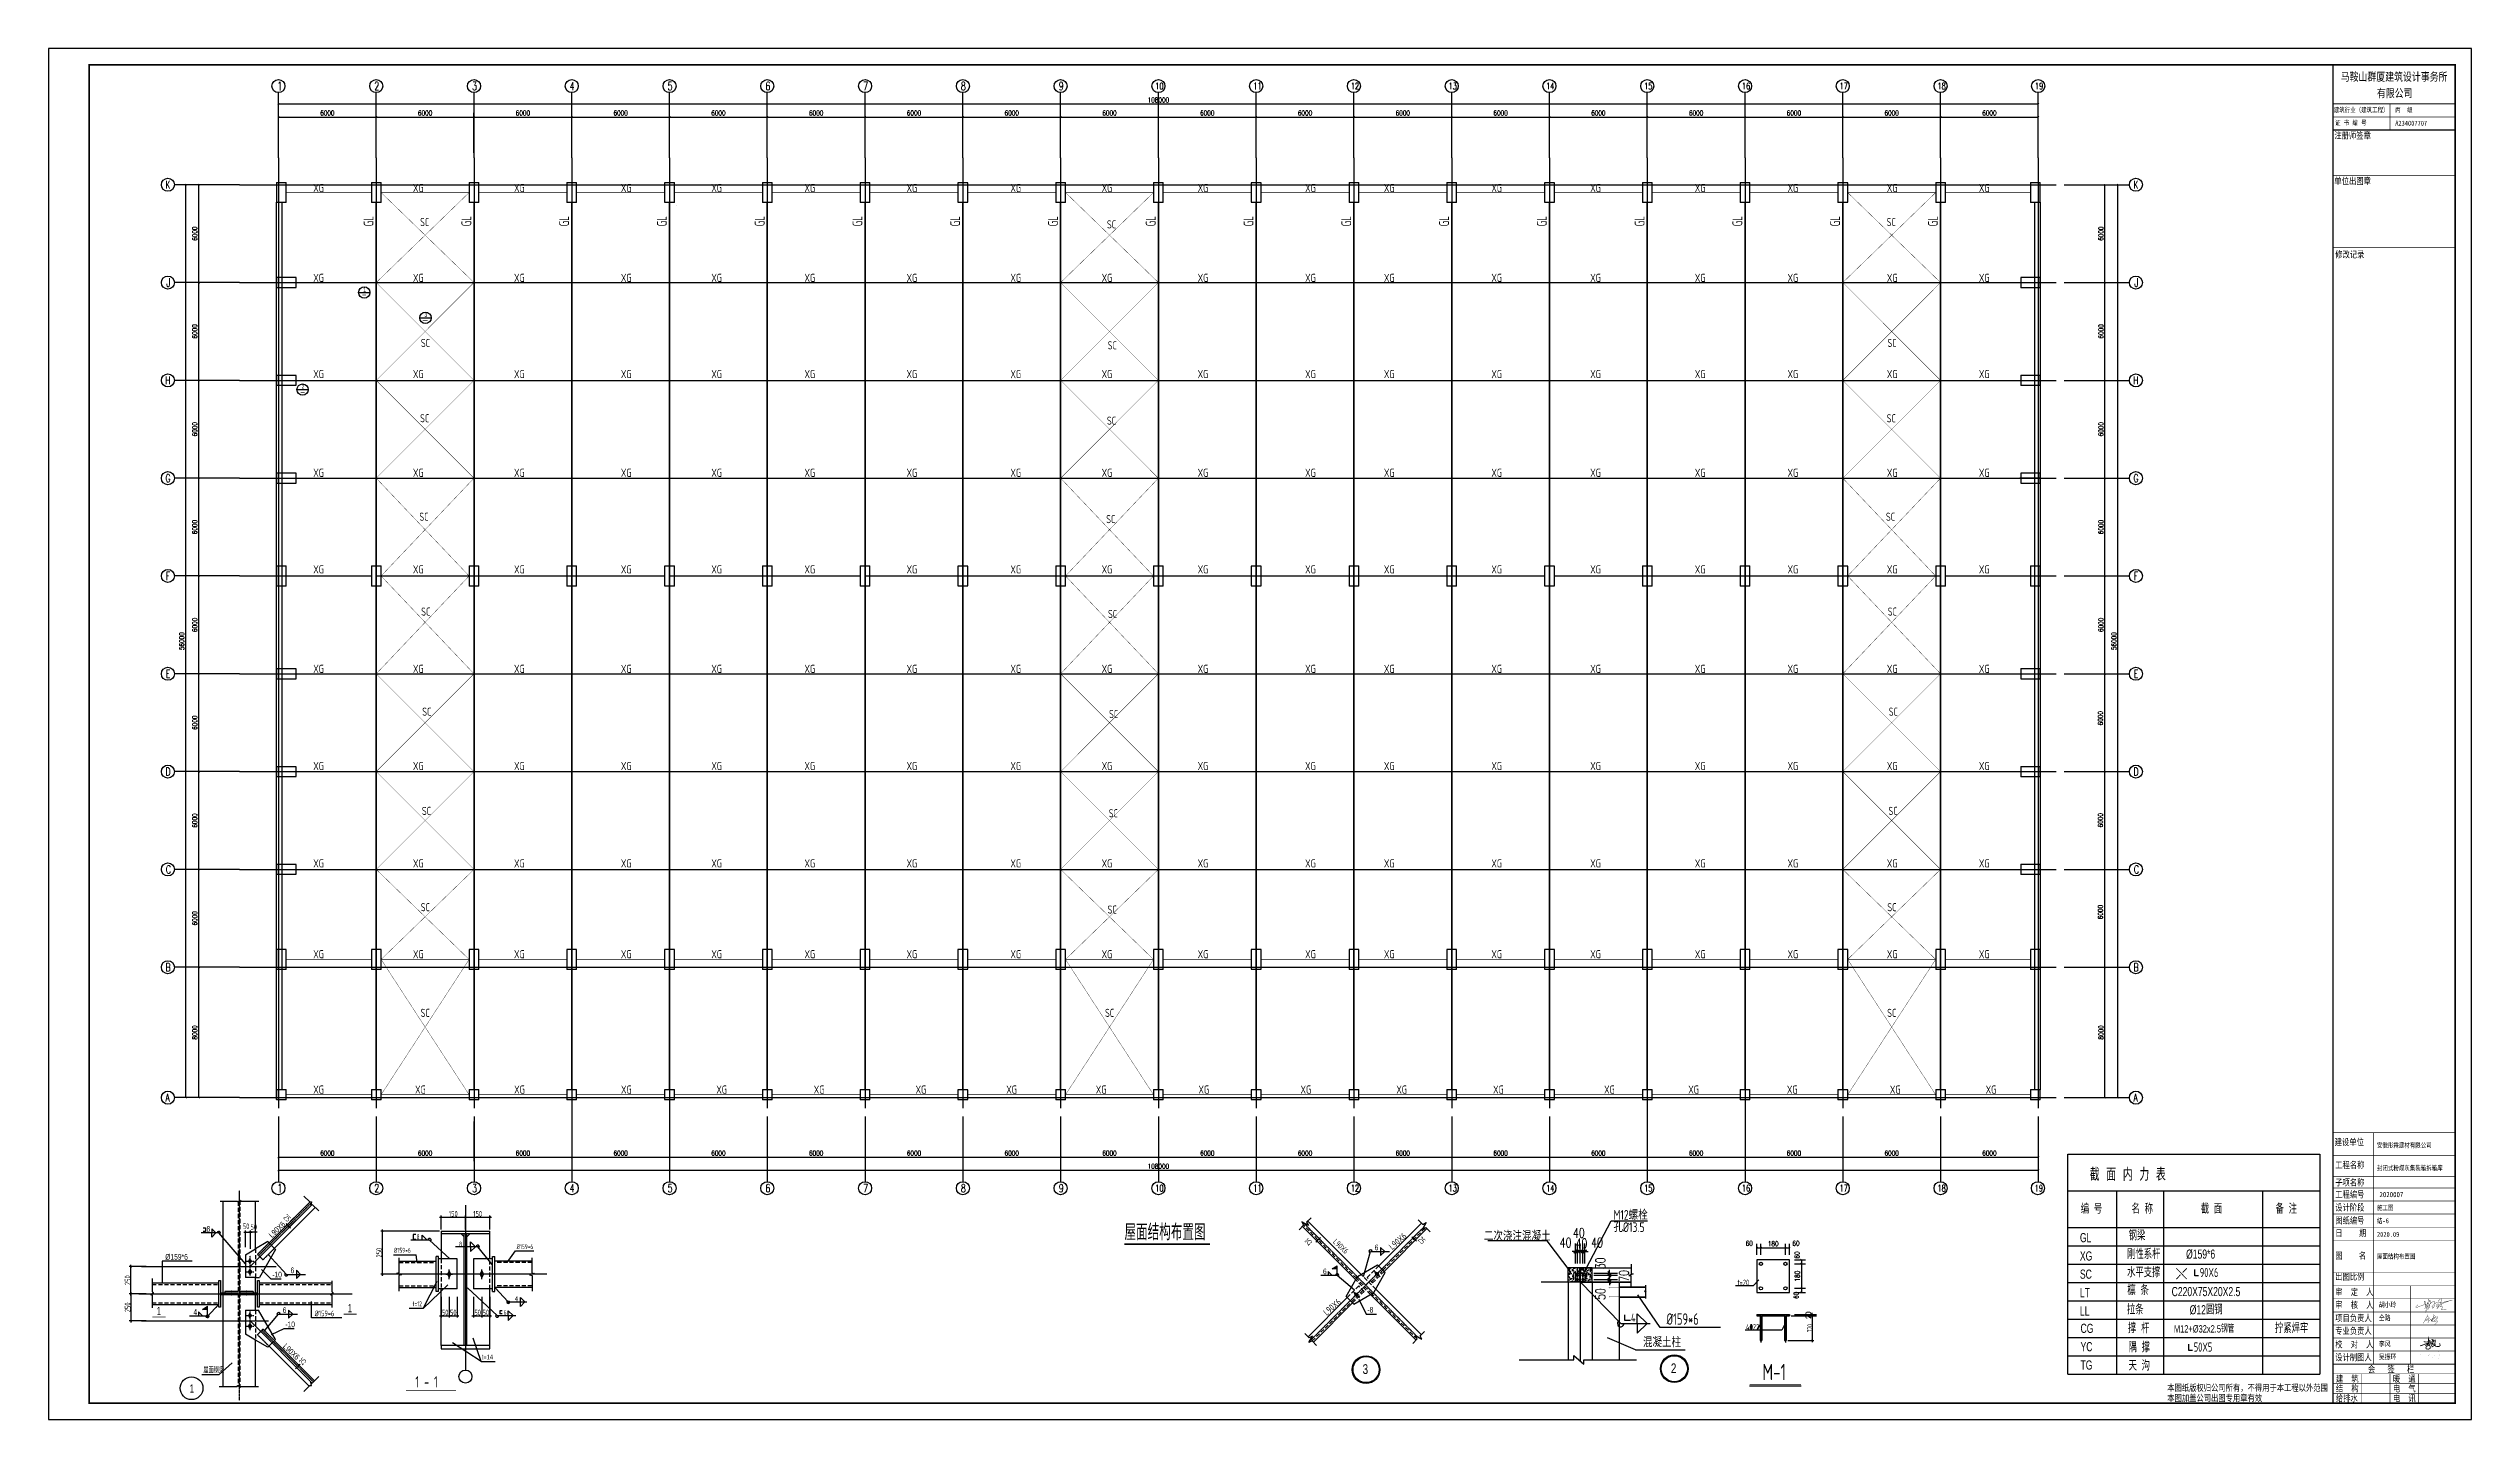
# Model space of a CAD drawing. Extents: x -73672 to 366960, y -527333 to 140666.
# Drawn here: x 185242 to 333942, y -275033 to -190933 of the extents above; entities that cross this region are included whole.
import ezdxf
from ezdxf.enums import TextEntityAlignment as Align

# ---------------------------------------------------------------- set-up
doc = ezdxf.new("R2010")
doc.units = 0
doc.header["$LTSCALE"] = 1000
doc.header["$MEASUREMENT"] = 0
for name, pattern in [('CENTER2', [1.125, 0.75, -0.125, 0.125, -0.125]), ('CENTERR', [30, 25, -2, 1, -2]), ('CENTERX2', [4, 2.5, -0.5, 0.5, -0.5]), ('DASHED', [19.05, 12.7, -6.35]), ('DASHED1', [4.5, 3, -1.5]), ('DASHED2', [0.375, 0.25, -0.125]), ('HIDDEN', [0.375, 0.25, -0.125])]:
    doc.linetypes.add(name, pattern=pattern)
for name, color, linetype in [('08', 3, 'Continuous'), ('1', 1, 'CENTERX2'), ('2', 2, 'CENTERR'), ('3A', 3, 'DASHED1'), ('AXIS', 3, 'Continuous'), ('AXIS_TEXT', 7, 'Continuous'), ('Bolt', 252, 'Continuous'), ('COLU_DE_NUM', 7, 'Continuous'), ('COLU_DE_TEXT', 7, 'Continuous'), ('Colum', 2, 'Continuous'), ('COLUMN', 9, 'Continuous'), ('DASHED', 1, 'DASHED1'), ('DASHED.5', 1, 'DASHED2'), ('DIM', 3, 'Continuous'), ('DIM_SYMB', 3, 'Continuous'), ('DOTE', 167, 'Continuous'), ('NUM', 3, 'Continuous'), ('Prof', 2, 'Continuous'), ('PUB_TEXT', 7, 'Continuous'), ('PUB_TITLE', 4, 'Continuous'), ('STEEL_DASH', 7, 'DASHED'), ('TEXT', 3, 'Continuous'), ('THIN', 7, 'Continuous'), ('Weld', 7, 'Continuous'), ('WELD_TEXT', 7, 'Continuous'), ('wj', 7, 'Continuous'), ('图签', 120, 'Continuous'), ('建-尺寸', 3, 'Continuous'), ('螺栓', 6, 'Continuous')]:
    doc.layers.add(name, color=color, linetype=linetype)
doc.styles.add('_TCH_AXIS', font='COMPLEX', dxfattribs={"bigfont": 'GBCBIG'})
doc.styles.add('_TCH_DIM_T3', font='SIMPLEX', dxfattribs={"width": 0.705882, "bigfont": 'GBCBIG'})
doc.styles.add('A-DIM_T3', font='SIMPLEX', dxfattribs={"width": 0.705882, "bigfont": 'GBCBIG'})
doc.styles.add('ACC', font='gas.shx', dxfattribs={"width": 0.7, "oblique": 1, "bigfont": 'Tssdchn.shx'})
doc.styles.add('ACC2', font='gas.shx', dxfattribs={"width": 0.7, "bigfont": 'Tssdchn.shx'})
doc.styles.add('COMPLEX', font='COMPLEX', dxfattribs={"bigfont": 'Tssdchn.shx'})
doc.styles.get("Standard").update_dxf_attribs({"font": 'gbenor.shx', "bigfont": 'gbcbig.shx'})
doc.styles.add('TSSD_Axis', font='Complex.shx', dxfattribs={"width": 0.7, "bigfont": 'hztxt.shx'})
doc.styles.add('TSSD_Dimension', font='Tssdeng.shx', dxfattribs={"width": 0.7, "bigfont": '1hztxt.shx'})
doc.styles.add('TSSD_Label', font='Tssdeng.shx', dxfattribs={"width": 0.7, "bigfont": 'hztxt.shx'})
doc.styles.add('TSSD_Rein', font='Tssdeng.shx', dxfattribs={"width": 0.7, "bigfont": 'hztxt.shx'})
doc.styles.add('tsz', font='Tssdeng.shx', dxfattribs={"width": 0.8, "bigfont": 'Tssdchn.shx'})
doc.styles.add('图签', font='', dxfattribs={"width": 0.8})
doc.styles.get('图签').set_extended_font_data('SimSun')
doc.dimstyles.new('_TCH_ARCH-100', dxfattribs={"dimtxt": 297.5, "dimasz": 100, "dimexe": 250, "dimexo": 300, "dimgap": 100, "dimtad": 1, "dimdec": 0, "dimzin": 0, "dimdsep": 46, "dimtxsty": '_TCH_DIM_T3', "dimblk": 'ARCHTICK', "dimcen": 0.09, "dimclrt": 7, "dimazin": 2, "dimtfac": 1, "dimtdec": 0, "dimtix": 1, "dimtmove": 2, "dimatfit": 3, "dimfxl": 0, "dimtolj": 1, "dimtzin": 0, "dimarcsym": 0})
doc.dimstyles.new('A-DIM-100', dxfattribs={"dimtxt": 297.5, "dimasz": 100, "dimexe": 250, "dimexo": 300, "dimgap": 100, "dimtad": 1, "dimdec": 0, "dimzin": 0, "dimdsep": 46, "dimtxsty": 'A-DIM_T3', "dimblk": 'ARCHTICK', "dimcen": 0.09, "dimclrt": 7, "dimazin": 2, "dimtfac": 1, "dimtdec": 0, "dimtix": 1, "dimtmove": 2, "dimatfit": 3, "dimfxl": 0, "dimtolj": 1, "dimtzin": 0, "dimarcsym": 0})
doc.dimstyles.new('A-DIM-200-0.5', dxfattribs={"dimtxt": 595, "dimasz": 200, "dimexe": 500, "dimexo": 600, "dimgap": 200, "dimtad": 1, "dimdec": 0, "dimlfac": 0.5, "dimzin": 0, "dimdsep": 46, "dimtxsty": 'A-DIM_T3', "dimblk": 'ARCHTICK', "dimcen": 0.09, "dimclrt": 7, "dimazin": 2, "dimtfac": 1, "dimtdec": 0, "dimtix": 1, "dimtmove": 2, "dimatfit": 3, "dimfxl": 0, "dimtolj": 1, "dimtzin": 0, "dimarcsym": 0})
doc.dimstyles.new('ACAD-J', dxfattribs={"dimscale": 20, "dimtxt": 3.5, "dimasz": 1.5, "dimexe": 2, "dimexo": 4, "dimgap": 1, "dimtad": 1, "dimdec": 0, "dimzin": 0, "dimdsep": 46, "dimtxsty": 'ACC', "dimblk": 'DM', "dimblk2": 'DM', "dimcen": 0.09, "dimadec": 0, "dimazin": 0, "dimtfac": 1, "dimtdec": 0, "dimtix": 1, "dimtmove": 2, "dimatfit": 3, "dimfxl": 0, "dimtolj": 1, "dimtzin": 0, "dimarcsym": 0})
doc.dimstyles.new('TSSD_100_150', dxfattribs={"dimtxt": 350, "dimasz": 100, "dimexe": 100, "dimexo": 100, "dimgap": 30, "dimtad": 1, "dimdec": 0, "dimlfac": 1.333333, "dimzin": 0, "dimdsep": 46, "dimtxsty": 'TSSD_Dimension', "dimblk": 'ARCHTICK', "dimcen": 0, "dimdle": 100, "dimclrd": 3, "dimclre": 3, "dimclrt": 7, "dimadec": 0, "dimazin": 0, "dimtfac": 1, "dimtdec": 0, "dimtix": 1, "dimtmove": 2, "dimatfit": 3, "dimldrblk": 'ARCHTICK', "dimfxl": 0, "dimtolj": 1, "dimtzin": 0, "dimarcsym": 0})
doc.dimstyles.new('TSSD_10_1', dxfattribs={"dimtxt": 300, "dimasz": 100, "dimexe": 100, "dimexo": 100, "dimgap": 1, "dimtad": 1, "dimdec": 0, "dimlfac": 0.1, "dimzin": 0, "dimdsep": 46, "dimtxsty": 'TSSD_Dimension', "dimblk": 'ARCHTICK', "dimcen": 0, "dimdle": 100, "dimclrd": 3, "dimclre": 3, "dimclrt": 7, "dimadec": 0, "dimazin": 0, "dimtfac": 1, "dimtdec": 0, "dimtix": 1, "dimtmove": 2, "dimatfit": 3, "dimfxl": 0, "dimtolj": 1, "dimtzin": 0, "dimarcsym": 0})
doc.dimstyles.new('TSSD_15_1', dxfattribs={"dimtxt": 3, "dimasz": 1, "dimexe": 1, "dimexo": 2.5, "dimgap": 1, "dimtad": 1, "dimdec": 0, "dimlfac": 15, "dimzin": 0, "dimdsep": 46, "dimtxsty": 'TSSD_Axis', "dimblk": 'ARCHTICK', "dimcen": 0, "dimdle": 1, "dimclrt": 2, "dimadec": 0, "dimazin": 0, "dimtfac": 1, "dimtdec": 0, "dimtix": 1, "dimtmove": 2, "dimatfit": 3, "dimldrblk": '箭头', "dimfxl": 0, "dimtolj": 1, "dimtzin": 0, "dimarcsym": 0})
doc.dimstyles.new('TSSD_LEADER_STYLE_2.0', dxfattribs={"dimtxt": 6, "dimasz": 2, "dimexe": 2, "dimexo": 5, "dimgap": 0.09, "dimtad": 0, "dimtih": 1, "dimtoh": 1, "dimdec": 4, "dimzin": 0, "dimdsep": 46, "dimtxsty": 'Standard', "dimcen": 0.09, "dimdle": 2, "dimclrt": 2, "dimadec": 0, "dimazin": 0, "dimtfac": 1, "dimtdec": 4, "dimtofl": 0, "dimtmove": 0, "dimatfit": 3, "dimfxl": 0, "dimtolj": 1, "dimtzin": 0, "dimarcsym": 0})

msp = doc.modelspace()

# ---------------------------------------------------------------- texts
at = {"width": 0.7}
for s, style, p in [('%%C159*6', 'TSSD_Dimension', (206445.8, -264800.7)), ('%%C159*6', 'TSSD_Dimension', (213962.86, -264583.11)), ('4', 'ACC2', (213862.1, -267780.03)), ('t=12', 'TSSD_Dimension', (207585.72, -268087.62)), ('t=14', 'ACC2', (211834.64, -271347.04))]:
    msp.add_text(s, height=300, dxfattribs=dict(at, style=style)).set_placement(p)
at = {"char_height": 300, "width": 7365.582, "attachment_point": 7}
for s, insert in [('{\\fNSimSun|b0|i0|c134|p49;\\W0.8;\\C7;安徽彤霖建材有限公司}', (328138.29, -258391.93)), ('{\\W0.8;\\fNSimSun|b0|i0|c134|p49;\\C7;\\P\\C256;封闭式粉煤灰集装箱拆箱库}', (328138.29, -259791.93)), ('{\\W0.8;\\fNSimSun|b0|i0|c134|p49;结-6}', (328138.29, -263028.34)), ('{\\fNSimSun|b0|i0|c134|p49;\\W0.8;\\C7;\\P\\C256;施工图}', (328138.29, -262229.8)), ('{\\fNSimSun|b0|i0|c134|p49;\\W0.8;\\C7;\\P\\C256;2020.09}', (328138.29, -263828.34)), ('{\\W0.8;\\fNSimSun|b0|i0|c134|p49;屋面结构布置图 }', (328138.29, -265201.3))]:
    msp.add_mtext(s, dxfattribs=dict(at, insert=insert))
at = {"layer": 'AXIS', "color": 7, "style": '_TCH_AXIS', "width": 0.705882}
for p in [(307150, -193438.99), (307133.02, -261044.78)]:
    msp.add_text('19', height=401.002, dxfattribs=at).set_placement(p)
at = {"layer": 'COLU_DE_NUM', "style": 'TSSD_Label', "width": 0.7}
for s, p in [('XG', (201818.84, -199488.45)), ('XG', (207936.61, -199488.45)), ('XG', (214140.25, -199488.45)), ('XG', (220698.34, -199488.45)), ('XG', (226248.55, -199488.45)), ('XG', (231963.63, -199488.45)), ('XG', (238228.23, -199488.45)), ('XG', (244602.74, -199488.45)), ('XG', (250202.19, -199488.45)), ('XG', (256093.12, -199488.45)), ('XG', (262687.44, -199488.45)), ('XG', (267523.27, -199488.45)), ('XG', (274117.59, -199488.45)), ('XG', (280184.36, -199488.45)), ('XG', (286602.83, -199488.45)), ('XG', (292291.29, -199488.45)), ('XG', (298387.6, -199488.45)), ('XG', (304035.7, -199488.45)), ('SC', (208329.98, -201577.73)), ('SC', (250479.98, -201723)), ('SC', (298329.98, -201577.73)), ('XG', (201818.84, -205002.5)), ('XG', (207936.61, -205002.5)), ('XG', (214140.25, -205002.5)), ('XG', (220698.34, -205002.5)), ('XG', (226248.55, -205002.5)), ('XG', (231963.63, -205002.5)), ('XG', (238228.23, -205002.5)), ('XG', (244602.74, -205002.5)), ('XG', (250202.19, -205002.5)), ('XG', (256093.12, -205002.5)), ('XG', (262687.44, -205002.5)), ('XG', (267523.27, -205002.5)), ('XG', (274117.59, -205002.5)), ('XG', (280184.36, -205002.5)), ('XG', (286602.83, -205002.5)), ('XG', (292291.29, -205002.5)), ('XG', (298387.6, -205002.5)), ('XG', (304035.7, -205002.5)), ('SC', (208378.6, -208995.48)), ('SC', (250528.6, -209140.75)), ('SC', (298378.6, -208995.48)), ('XG', (201818.84, -210907.11)), ('XG', (207936.61, -210907.11)), ('XG', (214140.25, -210907.11)), ('XG', (220698.34, -210907.11)), ('XG', (226248.55, -210907.11)), ('XG', (231963.63, -210907.11)), ('XG', (238228.23, -210907.11)), ('XG', (244602.74, -210907.11)), ('XG', (250202.19, -210907.11)), ('XG', (256093.12, -210907.11)), ('XG', (262687.44, -210907.11)), ('XG', (267523.27, -210907.11)), ('XG', (274117.59, -210907.11)), ('XG', (280184.36, -210907.11)), ('XG', (286602.83, -210907.11)), ('XG', (292291.29, -210907.11)), ('XG', (298387.6, -210907.11)), ('XG', (304035.7, -210907.11)), ('SC', (208329.55, -213615.15)), ('SC', (250479.55, -213760.42)), ('SC', (298329.55, -213615.15)), ('XG', (201818.84, -216960.48)), ('XG', (207936.61, -216960.48)), ('XG', (214140.25, -216960.48)), ('XG', (220698.34, -216960.48)), ('XG', (226248.55, -216960.48)), ('XG', (231963.63, -216960.48)), ('XG', (238228.23, -216960.48)), ('XG', (244602.74, -216960.48)), ('XG', (250202.19, -216960.48)), ('XG', (256093.12, -216960.48)), ('XG', (262687.44, -216960.48)), ('XG', (267523.27, -216960.48)), ('XG', (274117.59, -216960.48)), ('XG', (280184.36, -216960.48)), ('XG', (286602.83, -216960.48)), ('XG', (292291.29, -216960.48)), ('XG', (298387.6, -216960.48)), ('XG', (304035.7, -216960.48)), ('SC', (208285.65, -219655.33)), ('SC', (250435.65, -219800.59)), ('SC', (298285.65, -219655.33)), ('XG', (201818.84, -222886.08)), ('XG', (207936.61, -222886.08)), ('XG', (214140.25, -222886.08)), ('XG', (220698.34, -222886.08)), ('XG', (226248.55, -222886.08)), ('XG', (231963.63, -222886.08)), ('XG', (238228.23, -222886.08)), ('XG', (244602.74, -222886.08)), ('XG', (250202.19, -222886.08)), ('XG', (256093.12, -222886.08)), ('XG', (262687.44, -222886.08)), ('XG', (267523.27, -222886.08)), ('XG', (274117.59, -222886.08)), ('XG', (280184.36, -222886.08)), ('XG', (286602.83, -222886.08)), ('XG', (292291.29, -222886.08)), ('XG', (298387.6, -222886.08)), ('XG', (304035.7, -222886.08)), ('SC', (208395.19, -225473.9)), ('SC', (250545.19, -225619.17)), ('SC', (298395.19, -225473.9)), ('XG', (201818.84, -228985.82)), ('XG', (207936.61, -228985.82)), ('XG', (214140.25, -228985.82)), ('XG', (220698.34, -228985.82)), ('XG', (226248.55, -228985.82)), ('XG', (231963.63, -228985.82)), ('XG', (238228.23, -228985.82)), ('XG', (244602.74, -228985.82)), ('XG', (250202.19, -228985.82)), ('XG', (256093.12, -228985.82)), ('XG', (262687.44, -228985.82)), ('XG', (267523.27, -228985.82)), ('XG', (274117.59, -228985.82)), ('XG', (280184.36, -228985.82)), ('XG', (286602.83, -228985.82)), ('XG', (292291.29, -228985.82)), ('XG', (298387.6, -228985.82)), ('XG', (304035.7, -228985.82)), ('SC', (208459.59, -231613.14)), ('SC', (250609.59, -231758.41)), ('SC', (298459.59, -231613.14)), ('XG', (201818.84, -234945.58)), ('XG', (207936.61, -234945.58)), ('XG', (214140.25, -234945.58)), ('XG', (220698.34, -234945.58)), ('XG', (226248.55, -234945.58)), ('XG', (231963.63, -234945.58)), ('XG', (238228.23, -234945.58)), ('XG', (244602.74, -234945.58)), ('XG', (250202.19, -234945.58)), ('XG', (256093.12, -234945.58)), ('XG', (262687.44, -234945.58)), ('XG', (267523.27, -234945.58)), ('XG', (274117.59, -234945.58)), ('XG', (280184.36, -234945.58)), ('XG', (286602.83, -234945.58)), ('XG', (292291.29, -234945.58)), ('XG', (298387.6, -234945.58)), ('XG', (304035.7, -234945.58)), ('SC', (208439.84, -237699.67)), ('SC', (250589.84, -237844.93)), ('SC', (298439.84, -237699.67)), ('XG', (201818.84, -240921.68)), ('XG', (207936.61, -240921.68)), ('XG', (214140.25, -240921.68)), ('XG', (220698.34, -240921.68)), ('XG', (226248.55, -240921.68)), ('XG', (231963.63, -240921.68)), ('XG', (238228.23, -240921.68)), ('XG', (244602.74, -240921.68)), ('XG', (250202.19, -240921.68)), ('XG', (256093.12, -240921.68)), ('XG', (262687.44, -240921.68)), ('XG', (267523.27, -240921.68)), ('XG', (274117.59, -240921.68)), ('XG', (280184.36, -240921.68)), ('XG', (286602.83, -240921.68)), ('XG', (292291.29, -240921.68)), ('XG', (298387.6, -240921.68)), ('XG', (304035.7, -240921.68)), ('SC', (208370.7, -243606.89)), ('SC', (250520.7, -243752.16)), ('SC', (298370.7, -243606.89)), ('XG', (201818.84, -246490.18)), ('XG', (207936.61, -246490.18)), ('XG', (214140.25, -246490.18)), ('XG', (220698.34, -246490.18)), ('XG', (226248.55, -246490.18)), ('XG', (231963.63, -246490.18)), ('XG', (238228.23, -246490.18)), ('XG', (244602.74, -246490.18)), ('XG', (250202.19, -246490.18)), ('XG', (256093.12, -246490.18)), ('XG', (262687.44, -246490.18)), ('XG', (267523.27, -246490.18)), ('XG', (274117.59, -246490.18)), ('XG', (280184.36, -246490.18)), ('XG', (286602.83, -246490.18)), ('XG', (292291.29, -246490.18)), ('XG', (298387.6, -246490.18)), ('XG', (304035.7, -246490.18)), ('SC', (208362.19, -250088.23)), ('SC', (250362.19, -250088.23)), ('SC', (298362.19, -250088.23)), ('XG', (201818.84, -254793.36)), ('XG', (208066.48, -254793.36)), ('XG', (214145.62, -254793.36)), ('XG', (220705.59, -254793.36)), ('XG', (226555.14, -254793.36)), ('XG', (232531.24, -254793.36)), ('XG', (238782.1, -254793.36)), ('XG', (244346.06, -254793.36)), ('XG', (249841.32, -254793.36)), ('XG', (256140.82, -254793.36)), ('XG', (262405.42, -254793.36)), ('XG', (268285.35, -254793.36)), ('XG', (274220.24, -254793.36)), ('XG', (281034.37, -254793.36)), ('XG', (286199.92, -254793.36)), ('XG', (292253.5, -254793.36)), ('XG', (298573.06, -254793.36)), ('XG', (304452.99, -254793.36))]:
    msp.add_text(s, height=500, dxfattribs=at).set_placement(p, align=Align.MIDDLE)
for p in [(204885.29, -201525.2), (210885.29, -201525.2), (216885.29, -201525.2), (222885.29, -201525.2), (228885.29, -201525.2), (234885.29, -201525.2), (240885.29, -201525.2), (246885.29, -201525.2), (252885.29, -201525.2), (258885.29, -201525.2), (264885.29, -201525.2), (270885.29, -201525.2), (276885.29, -201525.2), (282885.29, -201525.2), (288885.29, -201525.2), (294885.29, -201525.2), (300885.29, -201525.2)]:
    msp.add_text('GL', height=600, rotation=90, dxfattribs=at).set_placement(p, align=Align.MIDDLE)
at = {"layer": 'COLU_DE_TEXT', "style": 'TSSD_Rein', "width": 0.7}
for s, p in [('t=20', (288885.96, -266808.2)), ('4%%13222', (289418.21, -269526.62))]:
    msp.add_text(s, height=350, dxfattribs=at).set_placement(p)
at = {"layer": 'DIM', "style": 'ACC2', "width": 0.7}
msp.add_text('L90X6', height=350, rotation=42.9270952, dxfattribs=at).set_placement((198954.3, -263914.78))
at = {"layer": 'DIM_SYMB', "color": 7}
msp.add_text('屋面结构布置图', height=987.259, dxfattribs=at).set_placement((251274.08, -264036.71))
at = {"layer": 'NUM', "style": 'TSSD_Label', "width": 0.7}
msp.add_text('M-1', height=1000, dxfattribs=at).set_placement((291149.69, -272120.56), align=Align.MIDDLE)
at = {"layer": 'TEXT'}
for s, height, style, width, p in [('1', 250, 'ACC', 0.7, (204564.95, -205841.74)), ('3', 250, 'ACC', 0.7, (208317.77, -207395.74)), ('2', 250, 'ACC', 0.7, (200782.3, -211801.08)), ('截  面  内  力  表', 787.5, 'ACC', 0.7, (310508.53, -260392.59)), ('8', 350, 'ACC2', 0.7, (194943.19, -263517.61)), ('编  号', 562.5, 'ACC2', 0.7, (309959.78, -262407.04)), ('名  称', 562.5, 'ACC2', 0.7, (313074.82, -262407.04)), ('截  面', 562.5, 'ACC2', 0.7, (317327.27, -262407.04)), ('备  注', 562.5, 'ACC2', 0.7, (321913.64, -262407.04)), ('8', 300, 'TSSD_Label', 0.7, (207832.58, -263975.05)), ('8', 300, 'TSSD_Label', 0.7, (210438.92, -264421.47)), ('6', 350, 'ACC2', 0.7, (266631.06, -264653.32)), ('GL', 562.5, 'ACC2', 0.7, (309909.88, -264158.41)), ('刚性系杆', 562.5, 'ACC2', 0.7, (312803.05, -265183.49)), ('钢梁', 562.5, 'ACC2', 0.7, (312904.37, -264041.85)), ('%%C159*6', 562.5, 'ACC2', 0.7, (316423.75, -265167.17)), ('%%C159*6', 350, 'ACC2', 0.7, (192407.02, -265228.41)), ('-10', 350, 'ACC2', 0.7, (198974.98, -266318.98)), ('6', 350, 'ACC2', 0.7, (200095.11, -266056.22)), ('6', 350, 'ACC2', 0.7, (263458.85, -266124.25)), ('XG', 562.5, 'ACC2', 0.7, (309909.88, -265283.41)), ('SC', 562.5, 'ACC2', 0.7, (309909.88, -266397.91)), ('水平支撑', 562.5, 'ACC2', 0.7, (312802.8, -266299.32)), ('90X6', 562.5, 'TSSD_Dimension', 0.7, (317261.42, -266293.85)), ('LT', 562.5, 'ACC2', 0.7, (309909.88, -267533.41)), ('檩  条', 562.5, 'ACC2', 0.7, (312820.45, -267398.91)), ('C220X75X20X2.5', 562.5, 'ACC2', 0.7, (315537.52, -267466.91)), ('1', 500, 'ACC2', 0.7, (191882.24, -268630.51)), ('4', 350, 'ACC2', 0.7, (194138.51, -268613.18)), ('6', 350, 'ACC2', 0.7, (199618.05, -268502.08)), ('-10', 350, 'ACC2', 0.7, (199775.74, -269371.78)), ('%%C159*6', 350, 'TSSD_Dimension', 0.7, (201584.62, -268700.66)), ('1', 500, 'ACC2', 0.7, (203613.01, -268450.34)), ('6', 300, 'TSSD_Label', 0.7, (213177.78, -268607.41)), ('-8', 350, 'ACC2', 0.7, (266181.36, -268478.66)), ('%%C159*6', 700, 'TSSD_Dimension', 0.7, (284538.38, -269220.69)), ('LL', 562.5, 'ACC2', 0.7, (309909.88, -268658.41)), ('拉条', 562.5, 'ACC2', 0.7, (312792.78, -268582.56)), ('撑  杆', 562.5, 'ACC2', 0.7, (312858.57, -269730.79)), ('%%C12圆钢', 562.5, 'ACC2', 0.7, (316645.81, -268582.56)), ('混凝土柱', 600, 'tsz', 0.75, (283093.58, -270594.08)), ('YC', 562.5, 'ACC2', 0.7, (309947.01, -270846.81)), ('CG', 562.5, 'ACC2', 0.7, (309947.01, -269721.81)), ('隅  撑', 562.5, 'ACC2', 0.7, (312892.58, -270898.57)), ('M12+%%C32x2.5钢管', 450, 'ACC2', 0.7, (315677.2, -269697.51)), ('50X5', 562.5, 'TSSD_Dimension', 0.7, (316891.74, -270870.1)), ('屋面钢梁', 350, 'ACC', 0.7, (194747.04, -272181.31)), ('3', 600, 'ACC2', 0.75, (265890.87, -272243.12)), ('2', 600, 'ACC2', 0.75, (284806.93, -272190.16)), ('TG', 562.5, 'ACC2', 0.7, (309947.01, -271971.81)), ('天  沟', 562.5, 'ACC2', 0.7, (312892.58, -272023.57)), ('1', 500, 'ACC', 0.7, (193909.13, -273378.75)), ('1 - 1', 700, 'TSSD_Dimension', 0.7, (207756.13, -273073.28))]:
    msp.add_text(s, height=height, dxfattribs=dict(at, style=style, width=width)).set_placement(p)
at = {"layer": 'TEXT', "style": 'tsz', "width": 0.75}
for s, p in [('孔%%C13.5', (282236.55, -263533.48)), ('M12螺栓', (282337.28, -262782.75)), ('二次浇注混凝土', (275379.98, -264080.53))]:
    msp.add_text(s, height=600, dxfattribs=at).set_placement(p, align=Align.CENTER)
at = {"layer": 'TEXT', "width": 0.7}
for height, rotation, style, p in [(350, 317.0620481, 'TSSD_Dimension', (264043.95, -264172.16)), (400, 40.94082, 'TSSD_Rein', (267709.41, -264645.45)), (400, 40.94082, 'TSSD_Rein', (263688.07, -268682.52)), (350, 317.0729048, 'ACC2', (199590.38, -270597.55))]:
    msp.add_text('L90X6', height=height, rotation=rotation, dxfattribs=dict(at, style=style)).set_placement(p)
at = {"layer": 'TEXT', "color": 2, "style": 'ACC2', "width": 0.7}
msp.add_text('拧紧焊牢', height=562.5, dxfattribs=at).set_placement((321875.46, -269725.15))
at = {"layer": 'WELD_TEXT', "style": 'TSSD_Label', "width": 0.7}
msp.add_text('4', height=500, dxfattribs=at).set_placement((282356.06, -269042.82))
at = {"layer": '图签', "style": '图签', "width": 0.8}
for s, p in [('2020007', (328293.15, -261393.34)), ('仝路', (328253.43, -268948.92)), ('胡小玲', (328253.43, -268148.92)), ('李风', (328253.43, -270548.92)), ('吴振环', (328253.43, -271348.92))]:
    msp.add_text(s, height=320, dxfattribs=at).set_placement(p)

# ---------------------------------------------------------------- blocks, each defined once
blk = doc.blocks.new('0#竖图签')
at = {"layer": '图签'}
blk.add_line((-7500, 0), (0, 0), dxfattribs=at)
blk.add_lwpolyline([(-7500, 82100, 70, 70, 0), (-7500, 0, 40, 40, 0), (0, 0, 40, 40, 0), (0, 82100, 40, 40, 0), (-7500, 82100, 40, 40, 0), (-7500, 75299, 40, 40, 0)], format="xyseb", dxfattribs=at)
for points, const_width in [([(-7500, 79700), (0, 79700)], 70), ([(-7500, 78900), (0, 78900)], 35), ([(-4000, 79700), (-4000, 78100)], 35), ([(-7500, 78100), (0, 78100)], 70), ([(-7500, 75300), (0, 75300)], 35), ([(-7500, 70900), (0, 70900)], 35), ([(-7500, 70900), (0, 70900)], 35), ([(-7500, 16600), (0, 16600)], 35), ([(-5000, 16600), (-5000, 2400)], 35), ([(-7500, 15200), (0, 15200)], 35), ([(-7500, 13896), (0, 13896)], 35), ([(-7500, 13200), (0, 13200)], 35), ([(-7500, 12400), (0, 12400)], 35), ([(-7500, 11600), (0, 11600)], 35), ([(-7500, 10800), (0, 10800)], 35), ([(-7500, 10000), (0, 10000)], 35), ([(-7500, 8000), (0, 8000)], 35), ([(-7500, 7200), (0, 7200)], 35), ([(-7500, 6400), (0, 6400)], 35), ([(-2750, 7200), (-2750, 2400)], 35), ([(-7500, 5600), (0, 5600)], 35), ([(-7500, 4800), (0, 4800)], 35), ([(-7500, 4000), (0, 4000)], 35), ([(-7500, 3200), (0, 3200)], 35), ([(-7500, 2400), (0, 2400)], 70), ([(-7500, 2400), (0, 2400)], 35), ([(-7500, 1800), (0, 1800)], 35), ([(-5750, 0), (-5750, 1800)], 35), ([(-4000, 1800), (-4000, 0)], 35), ([(-2250, 1800), (-2250, 0)], 35), ([(-7500, 1200), (0, 1200)], 35), ([(-7500, 600), (0, 600)], 35), ([(-7500, 0), (0, 0)], 35)]:
    blk.add_lwpolyline(points, dxfattribs=dict(at, const_width=const_width))
at = {"layer": '图签', "style": '图签'}
for s, height, width, p in [('马鞍山群厦建筑设计事务所', 500, 0.78, (-7028, 81116)), ('有限公司', 500, 0.78, (-4808, 80106)), ('建筑行业（建筑工程） ', 300, 0.8, (-7454, 79185)), ('丙  级', 300, 0.8, (-3684, 79190)), ('  证 书 编 号', 300, 0.8, (-7767, 78395)), ('注册师签章', 400, 0.8, (-7417, 77566)), ('A234007707', 300, 0.8, (-3684, 78369)), ('单位出图章', 400, 0.8, (-7417, 74775)), ('修改记录', 400, 0.8, (-7365, 70269)), ('建设单位', 400, 0.8, (-7400, 15815)), ('工程名称', 400, 0.8, (-7365, 14415)), ('子项名称', 400, 0.8, (-7365, 13339)), ('设计阶段', 400, 0.8, (-7365, 11807)), ('工程编号', 400, 0.8, (-7365, 12607)), ('图纸编号', 400, 0.8, (-7365, 11007)), ('日    期', 400, 0.8, (-7365, 10237)), ('图    名', 400, 0.8, (-7365, 8852)), ('出图比例', 400, 0.8, (-7365, 7567)), ('审  定  人', 400, 0.8, (-7365, 6621)), ('审  核  人', 400, 0.8, (-7365, 5831)), ('项目负责人', 400, 0.8, (-7365, 5021)), ('专业负责人', 400, 0.8, (-7365, 4237)), ('校  对  人', 400, 0.8, (-7365, 3409)), ('设计制图人', 400, 0.8, (-7365, 2618)), ('建  筑', 400, 0.8, (-7325, 1305)), ('会   签   栏', 400, 0.8, (-5360, 1889)), ('暖  通', 400, 0.8, (-3825, 1305)), ('本图纸版权归公司所有，不得用于本工程以外范围', 400, 0.8, (-17674, 746)), ('本图加盖公司出图专用章有效', 400, 0.8, (-17674, 121)), ('结  构', 400, 0.8, (-7325, 705)), ('给排水', 400, 0.8, (-7325, 105)), ('电  气', 400, 0.8, (-3825, 705)), ('电  讯', 400, 0.8, (-3825, 105))]:
    blk.add_text(s, height=height, dxfattribs=dict(at, width=width)).set_placement(p)
blk = doc.blocks.new('_reinbk')
blk.add_line((0, 0), (0, 0))
blk = doc.blocks.new('_ArchTick')
at = {"color": 0, "linetype": 'ByBlock', "const_width": 0.4}
blk.add_lwpolyline([(-0.5, -0.5), (0.5, 0.5)], dxfattribs=at)
blk = doc.blocks.new('*D7617')
at = {"color": 3, "linetype": 'Continuous', "lineweight": -2}
for p, q in [((191244, -265651), (190203, -265651)), ((190303, -267417), (190303, -265551)), ((191244, -267317), (190203, -267317))]:
    blk.add_line(p, q, dxfattribs=at)
at = {"layer": 'Defpoints', "color": 0}
for p in [(190303, -265651), (191344, -265651), (191344, -267317)]:
    blk.add_point(p, dxfattribs=at)
at = {"color": 3, "linetype": 'ByBlock', "lineweight": -2, "xscale": 100, "yscale": 100, "zscale": 100}
for p, rotation in [((190303, -265651), 90), ((190303, -267317), 270)]:
    blk.add_blockref('_ArchTick', p, dxfattribs=dict(at, rotation=rotation))
at = {"color": 7, "insert": (190098, -266484), "char_height": 350, "attachment_point": 5, "rotation": 90, "style": 'TSSD_Dimension'}
blk.add_mtext('\\A1;250', dxfattribs=at)
blk = doc.blocks.new('*D7618')
at = {"color": 3, "linetype": 'Continuous', "lineweight": -2}
for p, q in [((191244, -267317), (190203, -267317)), ((190303, -267217), (190303, -269084)), ((191244, -268984), (190203, -268984))]:
    blk.add_line(p, q, dxfattribs=at)
at = {"layer": 'Defpoints', "color": 0}
for p in [(191344, -267317), (190303, -268984), (191344, -268984)]:
    blk.add_point(p, dxfattribs=at)
at = {"color": 3, "linetype": 'ByBlock', "lineweight": -2, "xscale": 100, "yscale": 100, "zscale": 100}
for p, rotation in [((190303, -267317), 90), ((190303, -268984), 270)]:
    blk.add_blockref('_ArchTick', p, dxfattribs=dict(at, rotation=rotation))
at = {"color": 7, "insert": (190098, -268151), "char_height": 350, "attachment_point": 5, "rotation": 90, "style": 'TSSD_Dimension'}
blk.add_mtext('\\A1;250', dxfattribs=at)
blk = doc.blocks.new('箭头')
at = {"layer": 'DIM', "color": 6}
blk.add_line((-2, 0), (-3, 0), dxfattribs=at)
blk.add_solid([(-2, 0), (0, 0), (-2, 0)], dxfattribs=at)
blk = doc.blocks.new('DM')
at = {"color": 5}
blk.add_line((1.1, 0), (-1, 0), dxfattribs=at)
at = {"color": 6, "const_width": 0.45}
blk.add_lwpolyline([(-0.8, -0.8), (0.8, 0.8)], dxfattribs=at)
blk = doc.blocks.new('*D7619')
at = {"color": 3, "linetype": 'Continuous', "lineweight": -2}
for p, q in [((200309, -262668), (199821, -263157)), ((200104, -263298), (199821, -263015)), ((200451, -262810), (199962, -263298))]:
    blk.add_line(p, q, dxfattribs=at)
at = {"layer": 'Defpoints', "color": 0}
for p in [(199892, -263086), (200380, -262597), (200522, -262739)]:
    blk.add_point(p, dxfattribs=at)
at = {"color": 3, "linetype": 'ByBlock', "lineweight": -2, "xscale": 100, "yscale": 100, "zscale": 100}
for p, rotation in [((199892, -263086), 135.0000000014857), ((200033, -263227), 315.0000000014857)]:
    blk.add_blockref('_ArchTick', p, dxfattribs=dict(at, rotation=rotation))
at = {"color": 7, "insert": (199897, -262672), "char_height": 350, "attachment_point": 5, "rotation": 315, "style": 'TSSD_Dimension'}
blk.add_mtext('\\A1;25', dxfattribs=at)
blk = doc.blocks.new('*D7620')
at = {"color": 3, "linetype": 'Continuous', "lineweight": -2}
for p, q in [((200685, -271635), (200402, -271918)), ((201020, -272394), (200402, -271777)), ((201162, -272253), (200544, -271635))]:
    blk.add_line(p, q, dxfattribs=at)
at = {"layer": 'Defpoints', "color": 0}
for p in [(200473, -271847), (201091, -272465), (201232, -272324)]:
    blk.add_point(p, dxfattribs=at)
at = {"color": 3, "linetype": 'ByBlock', "lineweight": -2, "xscale": 100, "yscale": 100, "zscale": 100}
for p, rotation in [((200473, -271847), 225.0000000015093), ((200615, -271706), 45.00000000150928)]:
    blk.add_blockref('_ArchTick', p, dxfattribs=dict(at, rotation=rotation))
at = {"color": 7, "insert": (200837, -271459), "char_height": 350, "attachment_point": 5, "rotation": 45, "style": 'TSSD_Dimension'}
blk.add_mtext('\\A1;25', dxfattribs=at)
blk = doc.blocks.new('*D7621')
at = {"color": 3, "linetype": 'Continuous', "lineweight": -2}
for p, q in [((210733, -262621), (212433, -262621)), ((210833, -263372), (210833, -262521)), ((212333, -263372), (212333, -262521))]:
    blk.add_line(p, q, dxfattribs=at)
at = {"layer": 'Defpoints', "color": 0}
for p in [(212333, -262621), (210833, -263472), (212333, -263472)]:
    blk.add_point(p, dxfattribs=at)
at = {"color": 3, "linetype": 'ByBlock', "lineweight": -2, "xscale": 100, "yscale": 100, "zscale": 100, "rotation": 180}
blk.add_blockref('_ArchTick', (210833, -262621), dxfattribs=at)
at = {"color": 3, "linetype": 'ByBlock', "lineweight": -2, "xscale": 100, "yscale": 100, "zscale": 100}
blk.add_blockref('_ArchTick', (212333, -262621), dxfattribs=at)
at = {"color": 7, "insert": (211583, -262416), "char_height": 350, "attachment_point": 5, "style": 'TSSD_Dimension'}
blk.add_mtext('\\A1;150', dxfattribs=at)
blk = doc.blocks.new('*D7622')
at = {"color": 3, "linetype": 'Continuous', "lineweight": -2}
for p, q in [((209233, -262621), (210933, -262621)), ((209333, -263372), (209333, -262521)), ((210833, -263372), (210833, -262521))]:
    blk.add_line(p, q, dxfattribs=at)
at = {"layer": 'Defpoints', "color": 0}
for p in [(210833, -262621), (209333, -263472), (210833, -263472)]:
    blk.add_point(p, dxfattribs=at)
at = {"color": 3, "linetype": 'ByBlock', "lineweight": -2, "xscale": 100, "yscale": 100, "zscale": 100, "rotation": 180}
blk.add_blockref('_ArchTick', (209333, -262621), dxfattribs=at)
at = {"color": 3, "linetype": 'ByBlock', "lineweight": -2, "xscale": 100, "yscale": 100, "zscale": 100}
blk.add_blockref('_ArchTick', (210833, -262621), dxfattribs=at)
at = {"color": 7, "insert": (210083, -262416), "char_height": 350, "attachment_point": 5, "style": 'TSSD_Dimension'}
blk.add_mtext('\\A1;150', dxfattribs=at)
blk = doc.blocks.new('*D7623')
at = {"color": 3, "linetype": 'Continuous', "lineweight": -2}
for p, q in [((209233, -263472), (205638, -263472)), ((205738, -266223), (205738, -263372)), ((206989, -266123), (205638, -266123))]:
    blk.add_line(p, q, dxfattribs=at)
at = {"layer": 'Defpoints', "color": 0}
for p in [(205738, -263472), (209333, -263472), (207089, -266123)]:
    blk.add_point(p, dxfattribs=at)
at = {"color": 3, "linetype": 'ByBlock', "lineweight": -2, "xscale": 100, "yscale": 100, "zscale": 100}
for p, rotation in [((205738, -263472), 90), ((205738, -266123), 270)]:
    blk.add_blockref('_ArchTick', p, dxfattribs=dict(at, rotation=rotation))
at = {"color": 7, "insert": (205533, -264798), "char_height": 350, "attachment_point": 5, "rotation": 90, "style": 'TSSD_Dimension'}
blk.add_mtext('\\A1;{\\H1x;250}', dxfattribs=at)
blk = doc.blocks.new('*D7624')
at = {"color": 3, "linetype": 'Continuous', "lineweight": -2}
for p, q in [((209333, -267512), (209333, -268775)), ((209833, -267512), (209833, -268775)), ((209233, -268675), (209933, -268675))]:
    blk.add_line(p, q, dxfattribs=at)
at = {"layer": 'Defpoints', "color": 0}
for p in [(209333, -267412), (209833, -267412), (209833, -268675)]:
    blk.add_point(p, dxfattribs=at)
at = {"color": 3, "linetype": 'ByBlock', "lineweight": -2, "xscale": 100, "yscale": 100, "zscale": 100, "rotation": 180}
blk.add_blockref('_ArchTick', (209333, -268675), dxfattribs=at)
at = {"color": 3, "linetype": 'ByBlock', "lineweight": -2, "xscale": 100, "yscale": 100, "zscale": 100}
blk.add_blockref('_ArchTick', (209833, -268675), dxfattribs=at)
at = {"color": 7, "insert": (209583, -268470), "char_height": 350, "attachment_point": 5, "style": 'TSSD_Dimension'}
blk.add_mtext('\\A1;50', dxfattribs=at)
blk = doc.blocks.new('*D7625')
at = {"color": 3, "linetype": 'Continuous', "lineweight": -2}
for p, q in [((209833, -267512), (209833, -268775)), ((210333, -267512), (210333, -268775)), ((209733, -268675), (210433, -268675))]:
    blk.add_line(p, q, dxfattribs=at)
at = {"layer": 'Defpoints', "color": 0}
for p in [(209833, -267412), (210333, -267412), (210333, -268675)]:
    blk.add_point(p, dxfattribs=at)
at = {"color": 3, "linetype": 'ByBlock', "lineweight": -2, "xscale": 100, "yscale": 100, "zscale": 100, "rotation": 180}
blk.add_blockref('_ArchTick', (209833, -268675), dxfattribs=at)
at = {"color": 3, "linetype": 'ByBlock', "lineweight": -2, "xscale": 100, "yscale": 100, "zscale": 100}
blk.add_blockref('_ArchTick', (210333, -268675), dxfattribs=at)
at = {"color": 7, "insert": (210083, -268470), "char_height": 350, "attachment_point": 5, "style": 'TSSD_Dimension'}
blk.add_mtext('\\A1;50', dxfattribs=at)
blk = doc.blocks.new('*D7626')
at = {"color": 3, "linetype": 'Continuous', "lineweight": -2}
for p, q in [((211333, -267512), (211333, -268775)), ((211833, -267512), (211833, -268775)), ((211233, -268675), (211933, -268675))]:
    blk.add_line(p, q, dxfattribs=at)
at = {"layer": 'Defpoints', "color": 0}
for p in [(211333, -267412), (211833, -267412), (211833, -268675)]:
    blk.add_point(p, dxfattribs=at)
at = {"color": 3, "linetype": 'ByBlock', "lineweight": -2, "xscale": 100, "yscale": 100, "zscale": 100, "rotation": 180}
blk.add_blockref('_ArchTick', (211333, -268675), dxfattribs=at)
at = {"color": 3, "linetype": 'ByBlock', "lineweight": -2, "xscale": 100, "yscale": 100, "zscale": 100}
blk.add_blockref('_ArchTick', (211833, -268675), dxfattribs=at)
at = {"color": 7, "insert": (211583, -268470), "char_height": 350, "attachment_point": 5, "style": 'TSSD_Dimension'}
blk.add_mtext('\\A1;50', dxfattribs=at)
blk = doc.blocks.new('*D7627')
at = {"color": 3, "linetype": 'Continuous', "lineweight": -2}
for p, q in [((211833, -267512), (211833, -268775)), ((212333, -267512), (212333, -268775)), ((211733, -268675), (212433, -268675))]:
    blk.add_line(p, q, dxfattribs=at)
at = {"layer": 'Defpoints', "color": 0}
for p in [(211833, -267412), (212333, -267412), (212333, -268675)]:
    blk.add_point(p, dxfattribs=at)
at = {"color": 3, "linetype": 'ByBlock', "lineweight": -2, "xscale": 100, "yscale": 100, "zscale": 100, "rotation": 180}
blk.add_blockref('_ArchTick', (211833, -268675), dxfattribs=at)
at = {"color": 3, "linetype": 'ByBlock', "lineweight": -2, "xscale": 100, "yscale": 100, "zscale": 100}
blk.add_blockref('_ArchTick', (212333, -268675), dxfattribs=at)
at = {"color": 7, "insert": (212083, -268470), "char_height": 350, "attachment_point": 5, "style": 'TSSD_Dimension'}
blk.add_mtext('\\A1;50', dxfattribs=at)
blk = doc.blocks.new('_WELD004')
at = {"color": 0, "linetype": 'ByBlock'}
for p, q in [((0, 1), (1, 0)), ((0, 0), (0, 1))]:
    blk.add_line(p, q, dxfattribs=at)
blk = doc.blocks.new('_WELD0013')
at = {"color": 0, "linetype": 'ByBlock'}
for p, q in [((0.5, 1), (0, 1)), ((0, 0), (0.5, 0)), ((0.5, 0), (0.5, 1))]:
    blk.add_line(p, q, dxfattribs=at)
blk = doc.blocks.new('*D7628')
at = {"color": 3, "linetype": 'Continuous', "lineweight": -2}
for p, q in [((198043, -263535), (197537, -263535)), ((197637, -263913), (197637, -263435)), ((197943, -264456), (197943, -263435))]:
    blk.add_line(p, q, dxfattribs=at)
at = {"layer": 'Defpoints', "color": 0}
for p in [(197637, -263535), (197637, -264013), (197943, -264556)]:
    blk.add_point(p, dxfattribs=at)
at = {"color": 3, "linetype": 'ByBlock', "lineweight": -2, "xscale": 100, "yscale": 100, "zscale": 100, "rotation": 180}
blk.add_blockref('_ArchTick', (197637, -263535), dxfattribs=at)
at = {"color": 3, "linetype": 'ByBlock', "lineweight": -2, "xscale": 100, "yscale": 100, "zscale": 100}
blk.add_blockref('_ArchTick', (197943, -263535), dxfattribs=at)
at = {"color": 7, "insert": (197837, -263226), "char_height": 350, "attachment_point": 5, "style": 'TSSD_Dimension'}
blk.add_mtext('\\A1;50', dxfattribs=at)
blk = doc.blocks.new('*D7629')
at = {"color": 3, "linetype": 'Continuous', "lineweight": -2}
for p, q in [((197229, -263535), (197737, -263535)), ((197329, -264468), (197329, -263435)), ((197637, -264554), (197637, -263435))]:
    blk.add_line(p, q, dxfattribs=at)
at = {"layer": 'Defpoints', "color": 0}
for p in [(197329, -264568), (197637, -263535), (197637, -264654)]:
    blk.add_point(p, dxfattribs=at)
at = {"color": 3, "linetype": 'ByBlock', "lineweight": -2, "xscale": 100, "yscale": 100, "zscale": 100, "rotation": 180}
blk.add_blockref('_ArchTick', (197329, -263535), dxfattribs=at)
at = {"color": 3, "linetype": 'ByBlock', "lineweight": -2, "xscale": 100, "yscale": 100, "zscale": 100}
blk.add_blockref('_ArchTick', (197637, -263535), dxfattribs=at)
at = {"color": 7, "insert": (197371, -263181), "char_height": 350, "attachment_point": 5, "style": 'TSSD_Dimension'}
blk.add_mtext('\\A1;50', dxfattribs=at)
blk = doc.blocks.new('*D7630')
at = {"color": 3, "linetype": 'Continuous', "lineweight": -2}
for p, q in [((262729, -263727), (263163, -264161)), ((262870, -263585), (263305, -264020)), ((263305, -263878), (263022, -264161))]:
    blk.add_line(p, q, dxfattribs=at)
at = {"layer": 'Defpoints', "color": 0}
for p in [(262658, -263656), (262800, -263515), (263093, -264091)]:
    blk.add_point(p, dxfattribs=at)
at = {"color": 3, "linetype": 'ByBlock', "lineweight": -2, "xscale": 100, "yscale": 100, "zscale": 100}
for p, rotation in [((263093, -264091), 225.0000000014857), ((263234, -263949), 45.0000000014857)]:
    blk.add_blockref('_ArchTick', p, dxfattribs=dict(at, rotation=rotation))
at = {"color": 7, "insert": (262559, -264125), "char_height": 350, "attachment_point": 5, "rotation": 45, "style": 'TSSD_Dimension'}
blk.add_mtext('\\A1;25', dxfattribs=at)
blk = doc.blocks.new('*D7631')
at = {"color": 3, "linetype": 'Continuous', "lineweight": -2}
for p, q in [((269282, -263591), (268913, -263961)), ((268913, -263819), (269196, -264102)), ((269424, -263733), (269054, -264102))]:
    blk.add_line(p, q, dxfattribs=at)
at = {"layer": 'Defpoints', "color": 0}
for p in [(269125, -264031), (269353, -263521), (269494, -263662)]:
    blk.add_point(p, dxfattribs=at)
at = {"color": 3, "linetype": 'ByBlock', "lineweight": -2, "xscale": 100, "yscale": 100, "zscale": 100}
for p, rotation in [((268984, -263890), 134.9999999999528), ((269125, -264031), 314.9999999999528)]:
    blk.add_blockref('_ArchTick', p, dxfattribs=dict(at, rotation=rotation))
at = {"color": 7, "insert": (269521, -264037), "char_height": 350, "attachment_point": 5, "rotation": 315, "style": 'TSSD_Dimension'}
blk.add_mtext('\\A1;25', dxfattribs=at)
blk = doc.blocks.new('871')
at = {"layer": '2', "const_width": 0.5}
blk.add_lwpolyline([(-289989.5, -573409.7, 1), (-289989, -573409.7, 1)], format="xyb", close=True, dxfattribs=at)
at = {"layer": 'PUB_TEXT', "color": 0, "linetype": 'ByBlock'}
for p, q in [((-289987.5, -573409.7), (-289991.1, -573409.7)), ((-289989.3, -573407.9), (-289990.2, -573409.7)), ((-289989.3, -573411.5), (-289990.2, -573409.7)), ((-289989.3, -573407), (-289989.3, -573412.4)), ((-289989.3, -573407.9), (-289988.4, -573409.7)), ((-289989.3, -573411.5), (-289988.4, -573409.7))]:
    blk.add_line(p, q, dxfattribs=at)
blk = doc.blocks.new('ss')
at = {"const_width": 50}
for points in [[(166010, 41628), (166510, 41804)], [(166226, 41891), (166384, 41863), (166507, 41882), (166645, 41924), (166554, 41952), (166519, 42072), (166510, 41804), (166627, 41836), (166319, 41638)], [(166442, 41717), (166563, 41671), (166637, 41583), (166618, 41473), (166524, 41427), (166400, 41441), (166357, 41503), (166387, 41581), (166537, 41681), (166706, 41801), (166757, 41776), (166711, 41627)], [(166710, 41553), (166917, 41677), (166936, 41724), (166905, 41755), (166808, 41723), (166783, 41766), (166788, 41821), (166796, 41913), (166746, 42016), (166863, 41969), (166825, 41896), (166913, 42011), (166940, 41960), (166932, 41880), (166904, 41661), (166996, 41587), (167178, 41589), (167237, 41654), (167229, 41724), (167197, 41786)]]:
    blk.add_lwpolyline(points, dxfattribs=at)
blk = doc.blocks.new('fg')
at = {"const_width": 32}
for points in [[(1880866, 74069), (1880866, 74069), (1881403, 75047), (1881317, 74891), (1881563, 74625), (1881334, 74560), (1881165, 74455), (1881163, 74396), (1881237, 74423), (1881399, 74455), (1881470, 74469), (1881502, 74392), (1881470, 74278), (1881365, 74116)], [(1881470, 74278), (1881664, 74508), (1881768, 74388), (1881844, 74576), (1881881, 74555), (1881763, 74268)], [(1881763, 74268), (1881845, 74390), (1881924, 74383), (1881858, 74202)], [(1881924, 74383), (1881953, 74551), (1881891, 74587), (1882016, 74660), (1882204, 74743), (1882390, 74787), (1882484, 74774), (1882511, 74736), (1882472, 74696), (1882339, 74546), (1882013, 74282), (1882078, 74256), (1882135, 74292), (1882416, 74348), (1882456, 74298), (1882437, 74211), (1882133, 73920)], [(1882056, 75064), (1882013, 74848), (1882106, 74908), (1882205, 74878), (1882212, 74829), (1882191, 74784), (1882168, 74727), (1882111, 74612), (1881983, 74531), (1881938, 74560), (1881986, 74697), (1882007, 74832)]]:
    blk.add_lwpolyline(points, dxfattribs=at)
blk = doc.blocks.new('whj')
at = {"const_width": 20}
for points in [[(1881310, 67330), (1881376, 67426), (1881425, 67423), (1881421, 67352), (1881370, 67159), (1881431, 67334), (1881450, 67459), (1881469, 67542), (1881317, 67484), (1881327, 67585), (1881307, 67681), (1881255, 67727), (1881231, 67674), (1881231, 67631), (1881317, 67484), (1881431, 67528), (1881481, 67566), (1881510, 67746), (1881537, 67819), (1881549, 67840), (1881572, 67775), (1881569, 67664), (1881541, 67536), (1881465, 67526), (1881532, 67535), (1881387, 66963)], [(1881644, 67544), (1881637, 67685), (1881643, 67753), (1881585, 67719)], [(1883112, 67780), (1882344, 67598), (1882436, 67780), (1882454, 67882), (1882400, 67891), (1882304, 67852), (1882227, 67762), (1882199, 67663), (1882257, 67624), (1882344, 67598), (1882344, 67546), (1882312, 67491)], [(1883155, 67792), (1882892, 67715), (1882370, 67515)], [(1880812, 67463), (1880662, 67330), (1880694, 67289), (1880758, 67300), (1881126, 67440), (1881298, 67500), (1881335, 67468), (1881283, 67176)], [(1881607, 67421), (1881581, 67287), (1881552, 67196), (1881521, 67272), (1881588, 67451), (1881644, 67544), (1881864, 67713), (1881912, 67725), (1881939, 67634), (1881953, 67498), (1881939, 67402), (1881862, 67255), (1881792, 67241), (1881763, 67340), (1881879, 67477), (1882032, 67607), (1882133, 67609), (1882180, 67559), (1882195, 67430), (1882136, 67471), (1882079, 67472), (1882068, 67434), (1882065, 67377), (1882081, 67350), (1882104, 67348), (1882156, 67377), (1882176, 67410), (1882191, 67433), (1882189, 67394), (1882189, 67341), (1882108, 67204), (1882218, 67322), (1882301, 67471), (1882323, 67510), (1882416, 67519), (1882428, 67455), (1882353, 67386), (1882324, 67331), (1882420, 67369), (1882497, 67363), (1882514, 67315), (1882457, 67244), (1882394, 67160), (1882418, 67143), (1882477, 67125), (1882750, 67157)]]:
    blk.add_lwpolyline(points, dxfattribs=at)
blk = doc.blocks.new('吴')
at = {"const_width": 0.72}
blk.add_lwpolyline([(136170, -263342), (136263, -263429), (136284, -263544), (136286, -263667), (136187, -263742), (135977, -263847), (135838, -263915), (135791, -263953), (135986, -263886), (136328, -263762), (136396, -263696), (136397, -263633), (136286, -263667), (136286, -263667), (136324, -263556), (136405, -263497), (136452, -263411), (136454, -263344), (136405, -263307), (136319, -263353), (136263, -263429), (136285, -263581), (136286, -263667), (136397, -263633), (136396, -263696), (136430, -263665), (136520, -263681), (136420, -263727), (136328, -263762), (136349, -263773), (136155, -264056), (136446, -263829), (136527, -264050), (136620, -263825), (136696, -263590), (136788, -263572), (136746, -263517), (136788, -263572), (136780, -263648), (136743, -263749), (136739, -263792), (136770, -263799), (136806, -263738), (136805, -263660), (136790, -263639), (136788, -263572), (136848, -263514), (136868, -263510), (136882, -263592), (136867, -263712), (136850, -263780), (136867, -263712), (136882, -263592), (136894, -263561), (136910, -263486), (136911, -263409), (136944, -263370), (136976, -263367), (136951, -263455), (136950, -263477), (136970, -263500), (136943, -263552), (136931, -263591), (136883, -263600), (136931, -263591), (136969, -263606), (136999, -263576), (136969, -263606), (136958, -263643), (137075, -263609), (136958, -263643), (136925, -263685), (136921, -263711), (136925, -263746), (136927, -263825), (136959, -263848), (137015, -263812), (137062, -263754), (137076, -263722), (136923, -263729), (137076, -263722), (137184, -263726), (137199, -263641), (137220, -263583), (137297, -263538), (137398, -263545), (137448, -263609), (137361, -263639), (137301, -263684), (137240, -263758), (137253, -263865), (137322, -263844), (137377, -263746), (137436, -263688), (137448, -263609), (137451, -263678), (137481, -263688), (137454, -263918), (137481, -263688), (137515, -263616), (137525, -263501), (137589, -263328), (137650, -263256), (137714, -263250), (137750, -263341), (137727, -263452), (137690, -263549), (137645, -263550), (137619, -263596), (137609, -263708), (137617, -263913), (137613, -263810), (137653, -263734), (137686, -263620), (137690, -263549), (137731, -263675), (137775, -263801), (137827, -263926), (137811, -263888), (137848, -263791), (137894, -263665), (137937, -263613), (137989, -263608), (138059, -263642), (138114, -263696), (138150, -263745), (138057, -263739)], dxfattribs=at)
blk = doc.blocks.new('*D8598')
at = {"layer": 'AXIS', "color": 0, "lineweight": -2}
for p, q in [((199356, -197338), (199356, -194088)), ((199356, -194338), (307356, -194338)), ((307356, -197338), (307356, -194088))]:
    blk.add_line(p, q, dxfattribs=at)
at = {"layer": 'Defpoints', "color": 0}
for p in [(307356, -194338), (199356, -197638), (307356, -197638)]:
    blk.add_point(p, dxfattribs=at)
at = {"layer": 'AXIS', "color": 0, "linetype": 'ByBlock', "lineweight": -2, "xscale": 100, "yscale": 100, "zscale": 100, "rotation": 180}
blk.add_blockref('_ArchTick', (199356, -194338), dxfattribs=at)
at = {"layer": 'AXIS', "color": 0, "linetype": 'ByBlock', "lineweight": -2, "xscale": 100, "yscale": 100, "zscale": 100}
blk.add_blockref('_ArchTick', (307356, -194338), dxfattribs=at)
at = {"layer": 'AXIS', "color": 7, "insert": (253356, -194090), "char_height": 297.5, "attachment_point": 5, "style": '_TCH_DIM_T3'}
blk.add_mtext('\\A1;108000', dxfattribs=at)
blk = doc.blocks.new('*D8599')
at = {"layer": 'AXIS', "color": 0, "lineweight": -2}
for p, q in [((199356, -197338), (199356, -194888)), ((199356, -195138), (205356, -195138)), ((205356, -197338), (205356, -194888))]:
    blk.add_line(p, q, dxfattribs=at)
at = {"layer": 'Defpoints', "color": 0}
for p in [(205356, -195138), (199356, -197638), (205356, -197638)]:
    blk.add_point(p, dxfattribs=at)
at = {"layer": 'AXIS', "color": 0, "linetype": 'ByBlock', "lineweight": -2, "xscale": 100, "yscale": 100, "zscale": 100, "rotation": 180}
blk.add_blockref('_ArchTick', (199356, -195138), dxfattribs=at)
at = {"layer": 'AXIS', "color": 0, "linetype": 'ByBlock', "lineweight": -2, "xscale": 100, "yscale": 100, "zscale": 100}
blk.add_blockref('_ArchTick', (205356, -195138), dxfattribs=at)
at = {"layer": 'AXIS', "color": 7, "insert": (202356, -194890), "char_height": 297.5, "attachment_point": 5, "style": '_TCH_DIM_T3'}
blk.add_mtext('\\A1;6000', dxfattribs=at)
blk = doc.blocks.new('*D8600')
at = {"layer": 'AXIS', "color": 0, "lineweight": -2}
for p, q in [((205356, -197338), (205356, -194888)), ((205356, -195138), (211356, -195138)), ((211356, -197338), (211356, -194888))]:
    blk.add_line(p, q, dxfattribs=at)
at = {"layer": 'Defpoints', "color": 0}
for p in [(211356, -195138), (205356, -197638), (211356, -197638)]:
    blk.add_point(p, dxfattribs=at)
at = {"layer": 'AXIS', "color": 0, "linetype": 'ByBlock', "lineweight": -2, "xscale": 100, "yscale": 100, "zscale": 100, "rotation": 180}
blk.add_blockref('_ArchTick', (205356, -195138), dxfattribs=at)
at = {"layer": 'AXIS', "color": 0, "linetype": 'ByBlock', "lineweight": -2, "xscale": 100, "yscale": 100, "zscale": 100}
blk.add_blockref('_ArchTick', (211356, -195138), dxfattribs=at)
at = {"layer": 'AXIS', "color": 7, "insert": (208356, -194890), "char_height": 297.5, "attachment_point": 5, "style": '_TCH_DIM_T3'}
blk.add_mtext('\\A1;6000', dxfattribs=at)
blk = doc.blocks.new('*D8601')
at = {"layer": 'AXIS', "color": 0, "lineweight": -2}
for p, q in [((211356, -197338), (211356, -194888)), ((211356, -195138), (217356, -195138)), ((217356, -197338), (217356, -194888))]:
    blk.add_line(p, q, dxfattribs=at)
at = {"layer": 'Defpoints', "color": 0}
for p in [(217356, -195138), (211356, -197638), (217356, -197638)]:
    blk.add_point(p, dxfattribs=at)
at = {"layer": 'AXIS', "color": 0, "linetype": 'ByBlock', "lineweight": -2, "xscale": 100, "yscale": 100, "zscale": 100, "rotation": 180}
blk.add_blockref('_ArchTick', (211356, -195138), dxfattribs=at)
at = {"layer": 'AXIS', "color": 0, "linetype": 'ByBlock', "lineweight": -2, "xscale": 100, "yscale": 100, "zscale": 100}
blk.add_blockref('_ArchTick', (217356, -195138), dxfattribs=at)
at = {"layer": 'AXIS', "color": 7, "insert": (214356, -194890), "char_height": 297.5, "attachment_point": 5, "style": '_TCH_DIM_T3'}
blk.add_mtext('\\A1;6000', dxfattribs=at)
blk = doc.blocks.new('*D8602')
at = {"layer": 'AXIS', "color": 0, "lineweight": -2}
for p, q in [((217356, -197338), (217356, -194888)), ((217356, -195138), (223356, -195138)), ((223356, -197338), (223356, -194888))]:
    blk.add_line(p, q, dxfattribs=at)
at = {"layer": 'Defpoints', "color": 0}
for p in [(223356, -195138), (217356, -197638), (223356, -197638)]:
    blk.add_point(p, dxfattribs=at)
at = {"layer": 'AXIS', "color": 0, "linetype": 'ByBlock', "lineweight": -2, "xscale": 100, "yscale": 100, "zscale": 100, "rotation": 180}
blk.add_blockref('_ArchTick', (217356, -195138), dxfattribs=at)
at = {"layer": 'AXIS', "color": 0, "linetype": 'ByBlock', "lineweight": -2, "xscale": 100, "yscale": 100, "zscale": 100}
blk.add_blockref('_ArchTick', (223356, -195138), dxfattribs=at)
at = {"layer": 'AXIS', "color": 7, "insert": (220356, -194890), "char_height": 297.5, "attachment_point": 5, "style": '_TCH_DIM_T3'}
blk.add_mtext('\\A1;6000', dxfattribs=at)
blk = doc.blocks.new('*D8603')
at = {"layer": 'AXIS', "color": 0, "lineweight": -2}
for p, q in [((223356, -197338), (223356, -194888)), ((223356, -195138), (229356, -195138)), ((229356, -197338), (229356, -194888))]:
    blk.add_line(p, q, dxfattribs=at)
at = {"layer": 'Defpoints', "color": 0}
for p in [(229356, -195138), (223356, -197638), (229356, -197638)]:
    blk.add_point(p, dxfattribs=at)
at = {"layer": 'AXIS', "color": 0, "linetype": 'ByBlock', "lineweight": -2, "xscale": 100, "yscale": 100, "zscale": 100, "rotation": 180}
blk.add_blockref('_ArchTick', (223356, -195138), dxfattribs=at)
at = {"layer": 'AXIS', "color": 0, "linetype": 'ByBlock', "lineweight": -2, "xscale": 100, "yscale": 100, "zscale": 100}
blk.add_blockref('_ArchTick', (229356, -195138), dxfattribs=at)
at = {"layer": 'AXIS', "color": 7, "insert": (226356, -194890), "char_height": 297.5, "attachment_point": 5, "style": '_TCH_DIM_T3'}
blk.add_mtext('\\A1;6000', dxfattribs=at)
blk = doc.blocks.new('*D8604')
at = {"layer": 'AXIS', "color": 0, "lineweight": -2}
for p, q in [((229356, -197338), (229356, -194888)), ((229356, -195138), (235356, -195138)), ((235356, -197338), (235356, -194888))]:
    blk.add_line(p, q, dxfattribs=at)
at = {"layer": 'Defpoints', "color": 0}
for p in [(235356, -195138), (229356, -197638), (235356, -197638)]:
    blk.add_point(p, dxfattribs=at)
at = {"layer": 'AXIS', "color": 0, "linetype": 'ByBlock', "lineweight": -2, "xscale": 100, "yscale": 100, "zscale": 100, "rotation": 180}
blk.add_blockref('_ArchTick', (229356, -195138), dxfattribs=at)
at = {"layer": 'AXIS', "color": 0, "linetype": 'ByBlock', "lineweight": -2, "xscale": 100, "yscale": 100, "zscale": 100}
blk.add_blockref('_ArchTick', (235356, -195138), dxfattribs=at)
at = {"layer": 'AXIS', "color": 7, "insert": (232356, -194890), "char_height": 297.5, "attachment_point": 5, "style": '_TCH_DIM_T3'}
blk.add_mtext('\\A1;6000', dxfattribs=at)
blk = doc.blocks.new('*D8605')
at = {"layer": 'AXIS', "color": 0, "lineweight": -2}
for p, q in [((235356, -197338), (235356, -194888)), ((235356, -195138), (241356, -195138)), ((241356, -197338), (241356, -194888))]:
    blk.add_line(p, q, dxfattribs=at)
at = {"layer": 'Defpoints', "color": 0}
for p in [(241356, -195138), (235356, -197638), (241356, -197638)]:
    blk.add_point(p, dxfattribs=at)
at = {"layer": 'AXIS', "color": 0, "linetype": 'ByBlock', "lineweight": -2, "xscale": 100, "yscale": 100, "zscale": 100, "rotation": 180}
blk.add_blockref('_ArchTick', (235356, -195138), dxfattribs=at)
at = {"layer": 'AXIS', "color": 0, "linetype": 'ByBlock', "lineweight": -2, "xscale": 100, "yscale": 100, "zscale": 100}
blk.add_blockref('_ArchTick', (241356, -195138), dxfattribs=at)
at = {"layer": 'AXIS', "color": 7, "insert": (238356, -194890), "char_height": 297.5, "attachment_point": 5, "style": '_TCH_DIM_T3'}
blk.add_mtext('\\A1;6000', dxfattribs=at)
blk = doc.blocks.new('*D8606')
at = {"layer": 'AXIS', "color": 0, "lineweight": -2}
for p, q in [((241356, -197338), (241356, -194888)), ((241356, -195138), (247356, -195138)), ((247356, -197338), (247356, -194888))]:
    blk.add_line(p, q, dxfattribs=at)
at = {"layer": 'Defpoints', "color": 0}
for p in [(247356, -195138), (241356, -197638), (247356, -197638)]:
    blk.add_point(p, dxfattribs=at)
at = {"layer": 'AXIS', "color": 0, "linetype": 'ByBlock', "lineweight": -2, "xscale": 100, "yscale": 100, "zscale": 100, "rotation": 180}
blk.add_blockref('_ArchTick', (241356, -195138), dxfattribs=at)
at = {"layer": 'AXIS', "color": 0, "linetype": 'ByBlock', "lineweight": -2, "xscale": 100, "yscale": 100, "zscale": 100}
blk.add_blockref('_ArchTick', (247356, -195138), dxfattribs=at)
at = {"layer": 'AXIS', "color": 7, "insert": (244356, -194890), "char_height": 297.5, "attachment_point": 5, "style": '_TCH_DIM_T3'}
blk.add_mtext('\\A1;6000', dxfattribs=at)
blk = doc.blocks.new('*D8607')
at = {"layer": 'AXIS', "color": 0, "lineweight": -2}
for p, q in [((247356, -197338), (247356, -194888)), ((247356, -195138), (253356, -195138)), ((253356, -197338), (253356, -194888))]:
    blk.add_line(p, q, dxfattribs=at)
at = {"layer": 'Defpoints', "color": 0}
for p in [(253356, -195138), (247356, -197638), (253356, -197638)]:
    blk.add_point(p, dxfattribs=at)
at = {"layer": 'AXIS', "color": 0, "linetype": 'ByBlock', "lineweight": -2, "xscale": 100, "yscale": 100, "zscale": 100, "rotation": 180}
blk.add_blockref('_ArchTick', (247356, -195138), dxfattribs=at)
at = {"layer": 'AXIS', "color": 0, "linetype": 'ByBlock', "lineweight": -2, "xscale": 100, "yscale": 100, "zscale": 100}
blk.add_blockref('_ArchTick', (253356, -195138), dxfattribs=at)
at = {"layer": 'AXIS', "color": 7, "insert": (250356, -194890), "char_height": 297.5, "attachment_point": 5, "style": '_TCH_DIM_T3'}
blk.add_mtext('\\A1;6000', dxfattribs=at)
blk = doc.blocks.new('*D8608')
at = {"layer": 'AXIS', "color": 0, "lineweight": -2}
for p, q in [((253356, -197338), (253356, -194888)), ((253356, -195138), (259356, -195138)), ((259356, -197338), (259356, -194888))]:
    blk.add_line(p, q, dxfattribs=at)
at = {"layer": 'Defpoints', "color": 0}
for p in [(259356, -195138), (253356, -197638), (259356, -197638)]:
    blk.add_point(p, dxfattribs=at)
at = {"layer": 'AXIS', "color": 0, "linetype": 'ByBlock', "lineweight": -2, "xscale": 100, "yscale": 100, "zscale": 100, "rotation": 180}
blk.add_blockref('_ArchTick', (253356, -195138), dxfattribs=at)
at = {"layer": 'AXIS', "color": 0, "linetype": 'ByBlock', "lineweight": -2, "xscale": 100, "yscale": 100, "zscale": 100}
blk.add_blockref('_ArchTick', (259356, -195138), dxfattribs=at)
at = {"layer": 'AXIS', "color": 7, "insert": (256356, -194890), "char_height": 297.5, "attachment_point": 5, "style": '_TCH_DIM_T3'}
blk.add_mtext('\\A1;6000', dxfattribs=at)
blk = doc.blocks.new('*D8609')
at = {"layer": 'AXIS', "color": 0, "lineweight": -2}
for p, q in [((259356, -197338), (259356, -194888)), ((259356, -195138), (265356, -195138)), ((265356, -197338), (265356, -194888))]:
    blk.add_line(p, q, dxfattribs=at)
at = {"layer": 'Defpoints', "color": 0}
for p in [(265356, -195138), (259356, -197638), (265356, -197638)]:
    blk.add_point(p, dxfattribs=at)
at = {"layer": 'AXIS', "color": 0, "linetype": 'ByBlock', "lineweight": -2, "xscale": 100, "yscale": 100, "zscale": 100, "rotation": 180}
blk.add_blockref('_ArchTick', (259356, -195138), dxfattribs=at)
at = {"layer": 'AXIS', "color": 0, "linetype": 'ByBlock', "lineweight": -2, "xscale": 100, "yscale": 100, "zscale": 100}
blk.add_blockref('_ArchTick', (265356, -195138), dxfattribs=at)
at = {"layer": 'AXIS', "color": 7, "insert": (262356, -194890), "char_height": 297.5, "attachment_point": 5, "style": '_TCH_DIM_T3'}
blk.add_mtext('\\A1;6000', dxfattribs=at)
blk = doc.blocks.new('*D8610')
at = {"layer": 'AXIS', "color": 0, "lineweight": -2}
for p, q in [((265356, -197338), (265356, -194888)), ((265356, -195138), (271356, -195138)), ((271356, -197338), (271356, -194888))]:
    blk.add_line(p, q, dxfattribs=at)
at = {"layer": 'Defpoints', "color": 0}
for p in [(271356, -195138), (265356, -197638), (271356, -197638)]:
    blk.add_point(p, dxfattribs=at)
at = {"layer": 'AXIS', "color": 0, "linetype": 'ByBlock', "lineweight": -2, "xscale": 100, "yscale": 100, "zscale": 100, "rotation": 180}
blk.add_blockref('_ArchTick', (265356, -195138), dxfattribs=at)
at = {"layer": 'AXIS', "color": 0, "linetype": 'ByBlock', "lineweight": -2, "xscale": 100, "yscale": 100, "zscale": 100}
blk.add_blockref('_ArchTick', (271356, -195138), dxfattribs=at)
at = {"layer": 'AXIS', "color": 7, "insert": (268356, -194890), "char_height": 297.5, "attachment_point": 5, "style": '_TCH_DIM_T3'}
blk.add_mtext('\\A1;6000', dxfattribs=at)
blk = doc.blocks.new('*D8611')
at = {"layer": 'AXIS', "color": 0, "lineweight": -2}
for p, q in [((271356, -197338), (271356, -194888)), ((271356, -195138), (277356, -195138)), ((277356, -197338), (277356, -194888))]:
    blk.add_line(p, q, dxfattribs=at)
at = {"layer": 'Defpoints', "color": 0}
for p in [(277356, -195138), (271356, -197638), (277356, -197638)]:
    blk.add_point(p, dxfattribs=at)
at = {"layer": 'AXIS', "color": 0, "linetype": 'ByBlock', "lineweight": -2, "xscale": 100, "yscale": 100, "zscale": 100, "rotation": 180}
blk.add_blockref('_ArchTick', (271356, -195138), dxfattribs=at)
at = {"layer": 'AXIS', "color": 0, "linetype": 'ByBlock', "lineweight": -2, "xscale": 100, "yscale": 100, "zscale": 100}
blk.add_blockref('_ArchTick', (277356, -195138), dxfattribs=at)
at = {"layer": 'AXIS', "color": 7, "insert": (274356, -194890), "char_height": 297.5, "attachment_point": 5, "style": '_TCH_DIM_T3'}
blk.add_mtext('\\A1;6000', dxfattribs=at)
blk = doc.blocks.new('*D8612')
at = {"layer": 'AXIS', "color": 0, "lineweight": -2}
for p, q in [((277356, -197338), (277356, -194888)), ((277356, -195138), (283356, -195138)), ((283356, -197338), (283356, -194888))]:
    blk.add_line(p, q, dxfattribs=at)
at = {"layer": 'Defpoints', "color": 0}
for p in [(283356, -195138), (277356, -197638), (283356, -197638)]:
    blk.add_point(p, dxfattribs=at)
at = {"layer": 'AXIS', "color": 0, "linetype": 'ByBlock', "lineweight": -2, "xscale": 100, "yscale": 100, "zscale": 100, "rotation": 180}
blk.add_blockref('_ArchTick', (277356, -195138), dxfattribs=at)
at = {"layer": 'AXIS', "color": 0, "linetype": 'ByBlock', "lineweight": -2, "xscale": 100, "yscale": 100, "zscale": 100}
blk.add_blockref('_ArchTick', (283356, -195138), dxfattribs=at)
at = {"layer": 'AXIS', "color": 7, "insert": (280356, -194890), "char_height": 297.5, "attachment_point": 5, "style": '_TCH_DIM_T3'}
blk.add_mtext('\\A1;6000', dxfattribs=at)
blk = doc.blocks.new('*D8613')
at = {"layer": 'AXIS', "color": 0, "lineweight": -2}
for p, q in [((283356, -197338), (283356, -194888)), ((283356, -195138), (289356, -195138)), ((289356, -197338), (289356, -194888))]:
    blk.add_line(p, q, dxfattribs=at)
at = {"layer": 'Defpoints', "color": 0}
for p in [(289356, -195138), (283356, -197638), (289356, -197638)]:
    blk.add_point(p, dxfattribs=at)
at = {"layer": 'AXIS', "color": 0, "linetype": 'ByBlock', "lineweight": -2, "xscale": 100, "yscale": 100, "zscale": 100, "rotation": 180}
blk.add_blockref('_ArchTick', (283356, -195138), dxfattribs=at)
at = {"layer": 'AXIS', "color": 0, "linetype": 'ByBlock', "lineweight": -2, "xscale": 100, "yscale": 100, "zscale": 100}
blk.add_blockref('_ArchTick', (289356, -195138), dxfattribs=at)
at = {"layer": 'AXIS', "color": 7, "insert": (286356, -194890), "char_height": 297.5, "attachment_point": 5, "style": '_TCH_DIM_T3'}
blk.add_mtext('\\A1;6000', dxfattribs=at)
blk = doc.blocks.new('*D8614')
at = {"layer": 'AXIS', "color": 0, "lineweight": -2}
for p, q in [((289356, -197338), (289356, -194888)), ((289356, -195138), (295356, -195138)), ((295356, -197338), (295356, -194888))]:
    blk.add_line(p, q, dxfattribs=at)
at = {"layer": 'Defpoints', "color": 0}
for p in [(295356, -195138), (289356, -197638), (295356, -197638)]:
    blk.add_point(p, dxfattribs=at)
at = {"layer": 'AXIS', "color": 0, "linetype": 'ByBlock', "lineweight": -2, "xscale": 100, "yscale": 100, "zscale": 100, "rotation": 180}
blk.add_blockref('_ArchTick', (289356, -195138), dxfattribs=at)
at = {"layer": 'AXIS', "color": 0, "linetype": 'ByBlock', "lineweight": -2, "xscale": 100, "yscale": 100, "zscale": 100}
blk.add_blockref('_ArchTick', (295356, -195138), dxfattribs=at)
at = {"layer": 'AXIS', "color": 7, "insert": (292356, -194890), "char_height": 297.5, "attachment_point": 5, "style": '_TCH_DIM_T3'}
blk.add_mtext('\\A1;6000', dxfattribs=at)
blk = doc.blocks.new('*D8615')
at = {"layer": 'AXIS', "color": 0, "lineweight": -2}
for p, q in [((295356, -197338), (295356, -194888)), ((295356, -195138), (301356, -195138)), ((301356, -197338), (301356, -194888))]:
    blk.add_line(p, q, dxfattribs=at)
at = {"layer": 'Defpoints', "color": 0}
for p in [(301356, -195138), (295356, -197638), (301356, -197638)]:
    blk.add_point(p, dxfattribs=at)
at = {"layer": 'AXIS', "color": 0, "linetype": 'ByBlock', "lineweight": -2, "xscale": 100, "yscale": 100, "zscale": 100, "rotation": 180}
blk.add_blockref('_ArchTick', (295356, -195138), dxfattribs=at)
at = {"layer": 'AXIS', "color": 0, "linetype": 'ByBlock', "lineweight": -2, "xscale": 100, "yscale": 100, "zscale": 100}
blk.add_blockref('_ArchTick', (301356, -195138), dxfattribs=at)
at = {"layer": 'AXIS', "color": 7, "insert": (298356, -194890), "char_height": 297.5, "attachment_point": 5, "style": '_TCH_DIM_T3'}
blk.add_mtext('\\A1;6000', dxfattribs=at)
blk = doc.blocks.new('*D8616')
at = {"layer": 'AXIS', "color": 0, "lineweight": -2}
for p, q in [((301356, -197338), (301356, -194888)), ((301356, -195138), (307356, -195138)), ((307356, -197338), (307356, -194888))]:
    blk.add_line(p, q, dxfattribs=at)
at = {"layer": 'Defpoints', "color": 0}
for p in [(307356, -195138), (301356, -197638), (307356, -197638)]:
    blk.add_point(p, dxfattribs=at)
at = {"layer": 'AXIS', "color": 0, "linetype": 'ByBlock', "lineweight": -2, "xscale": 100, "yscale": 100, "zscale": 100, "rotation": 180}
blk.add_blockref('_ArchTick', (301356, -195138), dxfattribs=at)
at = {"layer": 'AXIS', "color": 0, "linetype": 'ByBlock', "lineweight": -2, "xscale": 100, "yscale": 100, "zscale": 100}
blk.add_blockref('_ArchTick', (307356, -195138), dxfattribs=at)
at = {"layer": 'AXIS', "color": 7, "insert": (304356, -194890), "char_height": 297.5, "attachment_point": 5, "style": '_TCH_DIM_T3'}
blk.add_mtext('\\A1;6000', dxfattribs=at)
blk = doc.blocks.new('_AXISO')
blk.add_circle((0, 0), 0.5)
at = {"layer": 'AXIS_TEXT', "style": 'COMPLEX'}
blk.add_attdef('A', text='', height=0.56, dxfattribs=at).set_placement((-0.25, -0.28), (0.25, -0.28), align=Align.FIT)
blk = doc.blocks.new('*D8617')
at = {"layer": 'AXIS', "color": 0, "lineweight": -2}
for p, q in [((196671, -199291), (193421, -199291)), ((193671, -255291), (193671, -199291)), ((196671, -255291), (193421, -255291))]:
    blk.add_line(p, q, dxfattribs=at)
at = {"layer": 'Defpoints', "color": 0}
for p in [(193671, -199291), (196971, -199291), (196971, -255291)]:
    blk.add_point(p, dxfattribs=at)
at = {"layer": 'AXIS', "color": 0, "linetype": 'ByBlock', "lineweight": -2, "xscale": 100, "yscale": 100, "zscale": 100}
for p, rotation in [((193671, -199291), 90), ((193671, -255291), 270)]:
    blk.add_blockref('_ArchTick', p, dxfattribs=dict(at, rotation=rotation))
at = {"layer": 'AXIS', "color": 7, "insert": (193422, -227291), "char_height": 297.5, "attachment_point": 5, "rotation": 90, "style": '_TCH_DIM_T3'}
blk.add_mtext('\\A1;56000', dxfattribs=at)
blk = doc.blocks.new('*D8618')
at = {"layer": 'AXIS', "color": 0, "lineweight": -2}
for p, q in [((196671, -247291), (194221, -247291)), ((194471, -255291), (194471, -247291)), ((196671, -255291), (194221, -255291))]:
    blk.add_line(p, q, dxfattribs=at)
at = {"layer": 'Defpoints', "color": 0}
for p in [(194471, -247291), (196971, -247291), (196971, -255291)]:
    blk.add_point(p, dxfattribs=at)
at = {"layer": 'AXIS', "color": 0, "linetype": 'ByBlock', "lineweight": -2, "xscale": 100, "yscale": 100, "zscale": 100}
for p, rotation in [((194471, -247291), 90), ((194471, -255291), 270)]:
    blk.add_blockref('_ArchTick', p, dxfattribs=dict(at, rotation=rotation))
at = {"layer": 'AXIS', "color": 7, "insert": (194222, -251291), "char_height": 297.5, "attachment_point": 5, "rotation": 90, "style": '_TCH_DIM_T3'}
blk.add_mtext('\\A1;8000', dxfattribs=at)
blk = doc.blocks.new('*D8619')
at = {"layer": 'AXIS', "color": 0, "lineweight": -2}
for p, q in [((196671, -241291), (194221, -241291)), ((194471, -247291), (194471, -241291)), ((196671, -247291), (194221, -247291))]:
    blk.add_line(p, q, dxfattribs=at)
at = {"layer": 'Defpoints', "color": 0}
for p in [(194471, -241291), (196971, -241291), (196971, -247291)]:
    blk.add_point(p, dxfattribs=at)
at = {"layer": 'AXIS', "color": 0, "linetype": 'ByBlock', "lineweight": -2, "xscale": 100, "yscale": 100, "zscale": 100}
for p, rotation in [((194471, -241291), 90), ((194471, -247291), 270)]:
    blk.add_blockref('_ArchTick', p, dxfattribs=dict(at, rotation=rotation))
at = {"layer": 'AXIS', "color": 7, "insert": (194222, -244291), "char_height": 297.5, "attachment_point": 5, "rotation": 90, "style": '_TCH_DIM_T3'}
blk.add_mtext('\\A1;6000', dxfattribs=at)
blk = doc.blocks.new('*D8620')
at = {"layer": 'AXIS', "color": 0, "lineweight": -2}
for p, q in [((196671, -235291), (194221, -235291)), ((194471, -241291), (194471, -235291)), ((196671, -241291), (194221, -241291))]:
    blk.add_line(p, q, dxfattribs=at)
at = {"layer": 'Defpoints', "color": 0}
for p in [(194471, -235291), (196971, -235291), (196971, -241291)]:
    blk.add_point(p, dxfattribs=at)
at = {"layer": 'AXIS', "color": 0, "linetype": 'ByBlock', "lineweight": -2, "xscale": 100, "yscale": 100, "zscale": 100}
for p, rotation in [((194471, -235291), 90), ((194471, -241291), 270)]:
    blk.add_blockref('_ArchTick', p, dxfattribs=dict(at, rotation=rotation))
at = {"layer": 'AXIS', "color": 7, "insert": (194222, -238291), "char_height": 297.5, "attachment_point": 5, "rotation": 90, "style": '_TCH_DIM_T3'}
blk.add_mtext('\\A1;6000', dxfattribs=at)
blk = doc.blocks.new('*D8621')
at = {"layer": 'AXIS', "color": 0, "lineweight": -2}
for p, q in [((196671, -229291), (194221, -229291)), ((194471, -235291), (194471, -229291)), ((196671, -235291), (194221, -235291))]:
    blk.add_line(p, q, dxfattribs=at)
at = {"layer": 'Defpoints', "color": 0}
for p in [(194471, -229291), (196971, -229291), (196971, -235291)]:
    blk.add_point(p, dxfattribs=at)
at = {"layer": 'AXIS', "color": 0, "linetype": 'ByBlock', "lineweight": -2, "xscale": 100, "yscale": 100, "zscale": 100}
for p, rotation in [((194471, -229291), 90), ((194471, -235291), 270)]:
    blk.add_blockref('_ArchTick', p, dxfattribs=dict(at, rotation=rotation))
at = {"layer": 'AXIS', "color": 7, "insert": (194222, -232291), "char_height": 297.5, "attachment_point": 5, "rotation": 90, "style": '_TCH_DIM_T3'}
blk.add_mtext('\\A1;6000', dxfattribs=at)
blk = doc.blocks.new('*D8622')
at = {"layer": 'AXIS', "color": 0, "lineweight": -2}
for p, q in [((196671, -223291), (194221, -223291)), ((194471, -229291), (194471, -223291)), ((196671, -229291), (194221, -229291))]:
    blk.add_line(p, q, dxfattribs=at)
at = {"layer": 'Defpoints', "color": 0}
for p in [(194471, -223291), (196971, -223291), (196971, -229291)]:
    blk.add_point(p, dxfattribs=at)
at = {"layer": 'AXIS', "color": 0, "linetype": 'ByBlock', "lineweight": -2, "xscale": 100, "yscale": 100, "zscale": 100}
for p, rotation in [((194471, -223291), 90), ((194471, -229291), 270)]:
    blk.add_blockref('_ArchTick', p, dxfattribs=dict(at, rotation=rotation))
at = {"layer": 'AXIS', "color": 7, "insert": (194222, -226291), "char_height": 297.5, "attachment_point": 5, "rotation": 90, "style": '_TCH_DIM_T3'}
blk.add_mtext('\\A1;6000', dxfattribs=at)
blk = doc.blocks.new('*D8623')
at = {"layer": 'AXIS', "color": 0, "lineweight": -2}
for p, q in [((196671, -217291), (194221, -217291)), ((194471, -223291), (194471, -217291)), ((196671, -223291), (194221, -223291))]:
    blk.add_line(p, q, dxfattribs=at)
at = {"layer": 'Defpoints', "color": 0}
for p in [(194471, -217291), (196971, -217291), (196971, -223291)]:
    blk.add_point(p, dxfattribs=at)
at = {"layer": 'AXIS', "color": 0, "linetype": 'ByBlock', "lineweight": -2, "xscale": 100, "yscale": 100, "zscale": 100}
for p, rotation in [((194471, -217291), 90), ((194471, -223291), 270)]:
    blk.add_blockref('_ArchTick', p, dxfattribs=dict(at, rotation=rotation))
at = {"layer": 'AXIS', "color": 7, "insert": (194222, -220291), "char_height": 297.5, "attachment_point": 5, "rotation": 90, "style": '_TCH_DIM_T3'}
blk.add_mtext('\\A1;6000', dxfattribs=at)
blk = doc.blocks.new('*D8624')
at = {"layer": 'AXIS', "color": 0, "lineweight": -2}
for p, q in [((196671, -211291), (194221, -211291)), ((194471, -217291), (194471, -211291)), ((196671, -217291), (194221, -217291))]:
    blk.add_line(p, q, dxfattribs=at)
at = {"layer": 'Defpoints', "color": 0}
for p in [(194471, -211291), (196971, -211291), (196971, -217291)]:
    blk.add_point(p, dxfattribs=at)
at = {"layer": 'AXIS', "color": 0, "linetype": 'ByBlock', "lineweight": -2, "xscale": 100, "yscale": 100, "zscale": 100}
for p, rotation in [((194471, -211291), 90), ((194471, -217291), 270)]:
    blk.add_blockref('_ArchTick', p, dxfattribs=dict(at, rotation=rotation))
at = {"layer": 'AXIS', "color": 7, "insert": (194222, -214291), "char_height": 297.5, "attachment_point": 5, "rotation": 90, "style": '_TCH_DIM_T3'}
blk.add_mtext('\\A1;6000', dxfattribs=at)
blk = doc.blocks.new('*D8625')
at = {"layer": 'AXIS', "color": 0, "lineweight": -2}
for p, q in [((196671, -205291), (194221, -205291)), ((194471, -211291), (194471, -205291)), ((196671, -211291), (194221, -211291))]:
    blk.add_line(p, q, dxfattribs=at)
at = {"layer": 'Defpoints', "color": 0}
for p in [(194471, -205291), (196971, -205291), (196971, -211291)]:
    blk.add_point(p, dxfattribs=at)
at = {"layer": 'AXIS', "color": 0, "linetype": 'ByBlock', "lineweight": -2, "xscale": 100, "yscale": 100, "zscale": 100}
for p, rotation in [((194471, -205291), 90), ((194471, -211291), 270)]:
    blk.add_blockref('_ArchTick', p, dxfattribs=dict(at, rotation=rotation))
at = {"layer": 'AXIS', "color": 7, "insert": (194222, -208291), "char_height": 297.5, "attachment_point": 5, "rotation": 90, "style": '_TCH_DIM_T3'}
blk.add_mtext('\\A1;6000', dxfattribs=at)
blk = doc.blocks.new('*D8626')
at = {"layer": 'AXIS', "color": 0, "lineweight": -2}
for p, q in [((196671, -199291), (194221, -199291)), ((194471, -205291), (194471, -199291)), ((196671, -205291), (194221, -205291))]:
    blk.add_line(p, q, dxfattribs=at)
at = {"layer": 'Defpoints', "color": 0}
for p in [(194471, -199291), (196971, -199291), (196971, -205291)]:
    blk.add_point(p, dxfattribs=at)
at = {"layer": 'AXIS', "color": 0, "linetype": 'ByBlock', "lineweight": -2, "xscale": 100, "yscale": 100, "zscale": 100}
for p, rotation in [((194471, -199291), 90), ((194471, -205291), 270)]:
    blk.add_blockref('_ArchTick', p, dxfattribs=dict(at, rotation=rotation))
at = {"layer": 'AXIS', "color": 7, "insert": (194222, -202291), "char_height": 297.5, "attachment_point": 5, "rotation": 90, "style": '_TCH_DIM_T3'}
blk.add_mtext('\\A1;6000', dxfattribs=at)
blk = doc.blocks.new('*D8627')
at = {"layer": 'AXIS', "color": 0, "lineweight": -2}
for p, q in [((309243, -199291), (312493, -199291)), ((312243, -255291), (312243, -199291)), ((309243, -255291), (312493, -255291))]:
    blk.add_line(p, q, dxfattribs=at)
at = {"layer": 'Defpoints', "color": 0}
for p in [(308943, -199291), (312243, -199291), (308943, -255291)]:
    blk.add_point(p, dxfattribs=at)
at = {"layer": 'AXIS', "color": 0, "linetype": 'ByBlock', "lineweight": -2, "xscale": 100, "yscale": 100, "zscale": 100}
for p, rotation in [((312243, -199291), 90), ((312243, -255291), 270)]:
    blk.add_blockref('_ArchTick', p, dxfattribs=dict(at, rotation=rotation))
at = {"layer": 'AXIS', "color": 7, "insert": (311994, -227291), "char_height": 297.5, "attachment_point": 5, "rotation": 90, "style": '_TCH_DIM_T3'}
blk.add_mtext('\\A1;56000', dxfattribs=at)
blk = doc.blocks.new('*D8628')
at = {"layer": 'AXIS', "color": 0, "lineweight": -2}
for p, q in [((309243, -247291), (311693, -247291)), ((311443, -255291), (311443, -247291)), ((309243, -255291), (311693, -255291))]:
    blk.add_line(p, q, dxfattribs=at)
at = {"layer": 'Defpoints', "color": 0}
for p in [(308943, -247291), (311443, -247291), (308943, -255291)]:
    blk.add_point(p, dxfattribs=at)
at = {"layer": 'AXIS', "color": 0, "linetype": 'ByBlock', "lineweight": -2, "xscale": 100, "yscale": 100, "zscale": 100}
for p, rotation in [((311443, -247291), 90), ((311443, -255291), 270)]:
    blk.add_blockref('_ArchTick', p, dxfattribs=dict(at, rotation=rotation))
at = {"layer": 'AXIS', "color": 7, "insert": (311194, -251291), "char_height": 297.5, "attachment_point": 5, "rotation": 90, "style": '_TCH_DIM_T3'}
blk.add_mtext('\\A1;8000', dxfattribs=at)
blk = doc.blocks.new('*D8629')
at = {"layer": 'AXIS', "color": 0, "lineweight": -2}
for p, q in [((309243, -241291), (311693, -241291)), ((311443, -247291), (311443, -241291)), ((309243, -247291), (311693, -247291))]:
    blk.add_line(p, q, dxfattribs=at)
at = {"layer": 'Defpoints', "color": 0}
for p in [(308943, -241291), (311443, -241291), (308943, -247291)]:
    blk.add_point(p, dxfattribs=at)
at = {"layer": 'AXIS', "color": 0, "linetype": 'ByBlock', "lineweight": -2, "xscale": 100, "yscale": 100, "zscale": 100}
for p, rotation in [((311443, -241291), 90), ((311443, -247291), 270)]:
    blk.add_blockref('_ArchTick', p, dxfattribs=dict(at, rotation=rotation))
at = {"layer": 'AXIS', "color": 7, "insert": (311168, -243906), "char_height": 297.5, "attachment_point": 5, "rotation": 90, "style": '_TCH_DIM_T3'}
blk.add_mtext('\\A1;6000', dxfattribs=at)
blk = doc.blocks.new('*D8630')
at = {"layer": 'AXIS', "color": 0, "lineweight": -2}
for p, q in [((309243, -235291), (311693, -235291)), ((311443, -241291), (311443, -235291)), ((309243, -241291), (311693, -241291))]:
    blk.add_line(p, q, dxfattribs=at)
at = {"layer": 'Defpoints', "color": 0}
for p in [(308943, -235291), (311443, -235291), (308943, -241291)]:
    blk.add_point(p, dxfattribs=at)
at = {"layer": 'AXIS', "color": 0, "linetype": 'ByBlock', "lineweight": -2, "xscale": 100, "yscale": 100, "zscale": 100}
for p, rotation in [((311443, -235291), 90), ((311443, -241291), 270)]:
    blk.add_blockref('_ArchTick', p, dxfattribs=dict(at, rotation=rotation))
at = {"layer": 'AXIS', "color": 7, "insert": (311168, -238272), "char_height": 297.5, "attachment_point": 5, "rotation": 90, "style": '_TCH_DIM_T3'}
blk.add_mtext('\\A1;6000', dxfattribs=at)
blk = doc.blocks.new('*D8631')
at = {"layer": 'AXIS', "color": 0, "lineweight": -2}
for p, q in [((309243, -229291), (311693, -229291)), ((311443, -235291), (311443, -229291)), ((309243, -235291), (311693, -235291))]:
    blk.add_line(p, q, dxfattribs=at)
at = {"layer": 'Defpoints', "color": 0}
for p in [(308943, -229291), (311443, -229291), (308943, -235291)]:
    blk.add_point(p, dxfattribs=at)
at = {"layer": 'AXIS', "color": 0, "linetype": 'ByBlock', "lineweight": -2, "xscale": 100, "yscale": 100, "zscale": 100}
for p, rotation in [((311443, -229291), 90), ((311443, -235291), 270)]:
    blk.add_blockref('_ArchTick', p, dxfattribs=dict(at, rotation=rotation))
at = {"layer": 'AXIS', "color": 7, "insert": (311168, -232019), "char_height": 297.5, "attachment_point": 5, "rotation": 90, "style": '_TCH_DIM_T3'}
blk.add_mtext('\\A1;6000', dxfattribs=at)
blk = doc.blocks.new('*D8632')
at = {"layer": 'AXIS', "color": 0, "lineweight": -2}
for p, q in [((309243, -223291), (311693, -223291)), ((311443, -229291), (311443, -223291)), ((309243, -229291), (311693, -229291))]:
    blk.add_line(p, q, dxfattribs=at)
at = {"layer": 'Defpoints', "color": 0}
for p in [(308943, -223291), (311443, -223291), (308943, -229291)]:
    blk.add_point(p, dxfattribs=at)
at = {"layer": 'AXIS', "color": 0, "linetype": 'ByBlock', "lineweight": -2, "xscale": 100, "yscale": 100, "zscale": 100}
for p, rotation in [((311443, -223291), 90), ((311443, -229291), 270)]:
    blk.add_blockref('_ArchTick', p, dxfattribs=dict(at, rotation=rotation))
at = {"layer": 'AXIS', "color": 7, "insert": (311194, -226291), "char_height": 297.5, "attachment_point": 5, "rotation": 90, "style": '_TCH_DIM_T3'}
blk.add_mtext('\\A1;6000', dxfattribs=at)
blk = doc.blocks.new('*D8633')
at = {"layer": 'AXIS', "color": 0, "lineweight": -2}
for p, q in [((309243, -217291), (311693, -217291)), ((311443, -223291), (311443, -217291)), ((309243, -223291), (311693, -223291))]:
    blk.add_line(p, q, dxfattribs=at)
at = {"layer": 'Defpoints', "color": 0}
for p in [(308943, -217291), (311443, -217291), (308943, -223291)]:
    blk.add_point(p, dxfattribs=at)
at = {"layer": 'AXIS', "color": 0, "linetype": 'ByBlock', "lineweight": -2, "xscale": 100, "yscale": 100, "zscale": 100}
for p, rotation in [((311443, -217291), 90), ((311443, -223291), 270)]:
    blk.add_blockref('_ArchTick', p, dxfattribs=dict(at, rotation=rotation))
at = {"layer": 'AXIS', "color": 7, "insert": (311194, -220291), "char_height": 297.5, "attachment_point": 5, "rotation": 90, "style": '_TCH_DIM_T3'}
blk.add_mtext('\\A1;6000', dxfattribs=at)
blk = doc.blocks.new('*D8634')
at = {"layer": 'AXIS', "color": 0, "lineweight": -2}
for p, q in [((309243, -211291), (311693, -211291)), ((311443, -217291), (311443, -211291)), ((309243, -217291), (311693, -217291))]:
    blk.add_line(p, q, dxfattribs=at)
at = {"layer": 'Defpoints', "color": 0}
for p in [(308943, -211291), (311443, -211291), (308943, -217291)]:
    blk.add_point(p, dxfattribs=at)
at = {"layer": 'AXIS', "color": 0, "linetype": 'ByBlock', "lineweight": -2, "xscale": 100, "yscale": 100, "zscale": 100}
for p, rotation in [((311443, -211291), 90), ((311443, -217291), 270)]:
    blk.add_blockref('_ArchTick', p, dxfattribs=dict(at, rotation=rotation))
at = {"layer": 'AXIS', "color": 7, "insert": (311194, -214291), "char_height": 297.5, "attachment_point": 5, "rotation": 90, "style": '_TCH_DIM_T3'}
blk.add_mtext('\\A1;6000', dxfattribs=at)
blk = doc.blocks.new('*D8635')
at = {"layer": 'AXIS', "color": 0, "lineweight": -2}
for p, q in [((309243, -205291), (311693, -205291)), ((311443, -211291), (311443, -205291)), ((309243, -211291), (311693, -211291))]:
    blk.add_line(p, q, dxfattribs=at)
at = {"layer": 'Defpoints', "color": 0}
for p in [(308943, -205291), (311443, -205291), (308943, -211291)]:
    blk.add_point(p, dxfattribs=at)
at = {"layer": 'AXIS', "color": 0, "linetype": 'ByBlock', "lineweight": -2, "xscale": 100, "yscale": 100, "zscale": 100}
for p, rotation in [((311443, -205291), 90), ((311443, -211291), 270)]:
    blk.add_blockref('_ArchTick', p, dxfattribs=dict(at, rotation=rotation))
at = {"layer": 'AXIS', "color": 7, "insert": (311194, -208291), "char_height": 297.5, "attachment_point": 5, "rotation": 90, "style": '_TCH_DIM_T3'}
blk.add_mtext('\\A1;6000', dxfattribs=at)
blk = doc.blocks.new('*D8636')
at = {"layer": 'AXIS', "color": 0, "lineweight": -2}
for p, q in [((309243, -199291), (311693, -199291)), ((311443, -205291), (311443, -199291)), ((309243, -205291), (311693, -205291))]:
    blk.add_line(p, q, dxfattribs=at)
at = {"layer": 'Defpoints', "color": 0}
for p in [(308943, -199291), (311443, -199291), (308943, -205291)]:
    blk.add_point(p, dxfattribs=at)
at = {"layer": 'AXIS', "color": 0, "linetype": 'ByBlock', "lineweight": -2, "xscale": 100, "yscale": 100, "zscale": 100}
for p, rotation in [((311443, -199291), 90), ((311443, -205291), 270)]:
    blk.add_blockref('_ArchTick', p, dxfattribs=dict(at, rotation=rotation))
at = {"layer": 'AXIS', "color": 7, "insert": (311194, -202291), "char_height": 297.5, "attachment_point": 5, "rotation": 90, "style": '_TCH_DIM_T3'}
blk.add_mtext('\\A1;6000', dxfattribs=at)
blk = doc.blocks.new('*D8637')
at = {"layer": 'AXIS', "color": 0, "lineweight": -2}
for p, q in [((199356, -256744), (199356, -259994)), ((307356, -256744), (307356, -259994)), ((199356, -259744), (307356, -259744))]:
    blk.add_line(p, q, dxfattribs=at)
at = {"layer": 'Defpoints', "color": 0}
for p in [(199356, -256444), (307356, -256444), (307356, -259744)]:
    blk.add_point(p, dxfattribs=at)
at = {"layer": 'AXIS', "color": 0, "linetype": 'ByBlock', "lineweight": -2, "xscale": 100, "yscale": 100, "zscale": 100, "rotation": 180}
blk.add_blockref('_ArchTick', (199356, -259744), dxfattribs=at)
at = {"layer": 'AXIS', "color": 0, "linetype": 'ByBlock', "lineweight": -2, "xscale": 100, "yscale": 100, "zscale": 100}
blk.add_blockref('_ArchTick', (307356, -259744), dxfattribs=at)
at = {"layer": 'AXIS', "color": 7, "insert": (253356, -259496), "char_height": 297.5, "attachment_point": 5, "style": '_TCH_DIM_T3'}
blk.add_mtext('\\A1;108000', dxfattribs=at)
blk = doc.blocks.new('*D8638')
at = {"layer": 'AXIS', "color": 0, "lineweight": -2}
for p, q in [((199356, -256744), (199356, -259194)), ((205356, -256744), (205356, -259194)), ((199356, -258944), (205356, -258944))]:
    blk.add_line(p, q, dxfattribs=at)
at = {"layer": 'Defpoints', "color": 0}
for p in [(199356, -256444), (205356, -256444), (205356, -258944)]:
    blk.add_point(p, dxfattribs=at)
at = {"layer": 'AXIS', "color": 0, "linetype": 'ByBlock', "lineweight": -2, "xscale": 100, "yscale": 100, "zscale": 100, "rotation": 180}
blk.add_blockref('_ArchTick', (199356, -258944), dxfattribs=at)
at = {"layer": 'AXIS', "color": 0, "linetype": 'ByBlock', "lineweight": -2, "xscale": 100, "yscale": 100, "zscale": 100}
blk.add_blockref('_ArchTick', (205356, -258944), dxfattribs=at)
at = {"layer": 'AXIS', "color": 7, "insert": (202356, -258696), "char_height": 297.5, "attachment_point": 5, "style": '_TCH_DIM_T3'}
blk.add_mtext('\\A1;6000', dxfattribs=at)
blk = doc.blocks.new('*D8639')
at = {"layer": 'AXIS', "color": 0, "lineweight": -2}
for p, q in [((205356, -256744), (205356, -259194)), ((211356, -256744), (211356, -259194)), ((205356, -258944), (211356, -258944))]:
    blk.add_line(p, q, dxfattribs=at)
at = {"layer": 'Defpoints', "color": 0}
for p in [(205356, -256444), (211356, -256444), (211356, -258944)]:
    blk.add_point(p, dxfattribs=at)
at = {"layer": 'AXIS', "color": 0, "linetype": 'ByBlock', "lineweight": -2, "xscale": 100, "yscale": 100, "zscale": 100, "rotation": 180}
blk.add_blockref('_ArchTick', (205356, -258944), dxfattribs=at)
at = {"layer": 'AXIS', "color": 0, "linetype": 'ByBlock', "lineweight": -2, "xscale": 100, "yscale": 100, "zscale": 100}
blk.add_blockref('_ArchTick', (211356, -258944), dxfattribs=at)
at = {"layer": 'AXIS', "color": 7, "insert": (208356, -258696), "char_height": 297.5, "attachment_point": 5, "style": '_TCH_DIM_T3'}
blk.add_mtext('\\A1;6000', dxfattribs=at)
blk = doc.blocks.new('*D8640')
at = {"layer": 'AXIS', "color": 0, "lineweight": -2}
for p, q in [((211356, -256744), (211356, -259194)), ((217356, -256744), (217356, -259194)), ((211356, -258944), (217356, -258944))]:
    blk.add_line(p, q, dxfattribs=at)
at = {"layer": 'Defpoints', "color": 0}
for p in [(211356, -256444), (217356, -256444), (217356, -258944)]:
    blk.add_point(p, dxfattribs=at)
at = {"layer": 'AXIS', "color": 0, "linetype": 'ByBlock', "lineweight": -2, "xscale": 100, "yscale": 100, "zscale": 100, "rotation": 180}
blk.add_blockref('_ArchTick', (211356, -258944), dxfattribs=at)
at = {"layer": 'AXIS', "color": 0, "linetype": 'ByBlock', "lineweight": -2, "xscale": 100, "yscale": 100, "zscale": 100}
blk.add_blockref('_ArchTick', (217356, -258944), dxfattribs=at)
at = {"layer": 'AXIS', "color": 7, "insert": (214356, -258696), "char_height": 297.5, "attachment_point": 5, "style": '_TCH_DIM_T3'}
blk.add_mtext('\\A1;6000', dxfattribs=at)
blk = doc.blocks.new('*D8641')
at = {"layer": 'AXIS', "color": 0, "lineweight": -2}
for p, q in [((217356, -256744), (217356, -259194)), ((223356, -256744), (223356, -259194)), ((217356, -258944), (223356, -258944))]:
    blk.add_line(p, q, dxfattribs=at)
at = {"layer": 'Defpoints', "color": 0}
for p in [(217356, -256444), (223356, -256444), (223356, -258944)]:
    blk.add_point(p, dxfattribs=at)
at = {"layer": 'AXIS', "color": 0, "linetype": 'ByBlock', "lineweight": -2, "xscale": 100, "yscale": 100, "zscale": 100, "rotation": 180}
blk.add_blockref('_ArchTick', (217356, -258944), dxfattribs=at)
at = {"layer": 'AXIS', "color": 0, "linetype": 'ByBlock', "lineweight": -2, "xscale": 100, "yscale": 100, "zscale": 100}
blk.add_blockref('_ArchTick', (223356, -258944), dxfattribs=at)
at = {"layer": 'AXIS', "color": 7, "insert": (220356, -258696), "char_height": 297.5, "attachment_point": 5, "style": '_TCH_DIM_T3'}
blk.add_mtext('\\A1;6000', dxfattribs=at)
blk = doc.blocks.new('*D8642')
at = {"layer": 'AXIS', "color": 0, "lineweight": -2}
for p, q in [((223356, -256744), (223356, -259194)), ((229356, -256744), (229356, -259194)), ((223356, -258944), (229356, -258944))]:
    blk.add_line(p, q, dxfattribs=at)
at = {"layer": 'Defpoints', "color": 0}
for p in [(223356, -256444), (229356, -256444), (229356, -258944)]:
    blk.add_point(p, dxfattribs=at)
at = {"layer": 'AXIS', "color": 0, "linetype": 'ByBlock', "lineweight": -2, "xscale": 100, "yscale": 100, "zscale": 100, "rotation": 180}
blk.add_blockref('_ArchTick', (223356, -258944), dxfattribs=at)
at = {"layer": 'AXIS', "color": 0, "linetype": 'ByBlock', "lineweight": -2, "xscale": 100, "yscale": 100, "zscale": 100}
blk.add_blockref('_ArchTick', (229356, -258944), dxfattribs=at)
at = {"layer": 'AXIS', "color": 7, "insert": (226356, -258696), "char_height": 297.5, "attachment_point": 5, "style": '_TCH_DIM_T3'}
blk.add_mtext('\\A1;6000', dxfattribs=at)
blk = doc.blocks.new('*D8643')
at = {"layer": 'AXIS', "color": 0, "lineweight": -2}
for p, q in [((229356, -256744), (229356, -259194)), ((235356, -256744), (235356, -259194)), ((229356, -258944), (235356, -258944))]:
    blk.add_line(p, q, dxfattribs=at)
at = {"layer": 'Defpoints', "color": 0}
for p in [(229356, -256444), (235356, -256444), (235356, -258944)]:
    blk.add_point(p, dxfattribs=at)
at = {"layer": 'AXIS', "color": 0, "linetype": 'ByBlock', "lineweight": -2, "xscale": 100, "yscale": 100, "zscale": 100, "rotation": 180}
blk.add_blockref('_ArchTick', (229356, -258944), dxfattribs=at)
at = {"layer": 'AXIS', "color": 0, "linetype": 'ByBlock', "lineweight": -2, "xscale": 100, "yscale": 100, "zscale": 100}
blk.add_blockref('_ArchTick', (235356, -258944), dxfattribs=at)
at = {"layer": 'AXIS', "color": 7, "insert": (232356, -258696), "char_height": 297.5, "attachment_point": 5, "style": '_TCH_DIM_T3'}
blk.add_mtext('\\A1;6000', dxfattribs=at)
blk = doc.blocks.new('*D8644')
at = {"layer": 'AXIS', "color": 0, "lineweight": -2}
for p, q in [((235356, -256744), (235356, -259194)), ((241356, -256744), (241356, -259194)), ((235356, -258944), (241356, -258944))]:
    blk.add_line(p, q, dxfattribs=at)
at = {"layer": 'Defpoints', "color": 0}
for p in [(235356, -256444), (241356, -256444), (241356, -258944)]:
    blk.add_point(p, dxfattribs=at)
at = {"layer": 'AXIS', "color": 0, "linetype": 'ByBlock', "lineweight": -2, "xscale": 100, "yscale": 100, "zscale": 100, "rotation": 180}
blk.add_blockref('_ArchTick', (235356, -258944), dxfattribs=at)
at = {"layer": 'AXIS', "color": 0, "linetype": 'ByBlock', "lineweight": -2, "xscale": 100, "yscale": 100, "zscale": 100}
blk.add_blockref('_ArchTick', (241356, -258944), dxfattribs=at)
at = {"layer": 'AXIS', "color": 7, "insert": (238356, -258696), "char_height": 297.5, "attachment_point": 5, "style": '_TCH_DIM_T3'}
blk.add_mtext('\\A1;6000', dxfattribs=at)
blk = doc.blocks.new('*D8645')
at = {"layer": 'AXIS', "color": 0, "lineweight": -2}
for p, q in [((241356, -256744), (241356, -259194)), ((247356, -256744), (247356, -259194)), ((241356, -258944), (247356, -258944))]:
    blk.add_line(p, q, dxfattribs=at)
at = {"layer": 'Defpoints', "color": 0}
for p in [(241356, -256444), (247356, -256444), (247356, -258944)]:
    blk.add_point(p, dxfattribs=at)
at = {"layer": 'AXIS', "color": 0, "linetype": 'ByBlock', "lineweight": -2, "xscale": 100, "yscale": 100, "zscale": 100, "rotation": 180}
blk.add_blockref('_ArchTick', (241356, -258944), dxfattribs=at)
at = {"layer": 'AXIS', "color": 0, "linetype": 'ByBlock', "lineweight": -2, "xscale": 100, "yscale": 100, "zscale": 100}
blk.add_blockref('_ArchTick', (247356, -258944), dxfattribs=at)
at = {"layer": 'AXIS', "color": 7, "insert": (244356, -258696), "char_height": 297.5, "attachment_point": 5, "style": '_TCH_DIM_T3'}
blk.add_mtext('\\A1;6000', dxfattribs=at)
blk = doc.blocks.new('*D8646')
at = {"layer": 'AXIS', "color": 0, "lineweight": -2}
for p, q in [((247356, -256744), (247356, -259194)), ((253356, -256744), (253356, -259194)), ((247356, -258944), (253356, -258944))]:
    blk.add_line(p, q, dxfattribs=at)
at = {"layer": 'Defpoints', "color": 0}
for p in [(247356, -256444), (253356, -256444), (253356, -258944)]:
    blk.add_point(p, dxfattribs=at)
at = {"layer": 'AXIS', "color": 0, "linetype": 'ByBlock', "lineweight": -2, "xscale": 100, "yscale": 100, "zscale": 100, "rotation": 180}
blk.add_blockref('_ArchTick', (247356, -258944), dxfattribs=at)
at = {"layer": 'AXIS', "color": 0, "linetype": 'ByBlock', "lineweight": -2, "xscale": 100, "yscale": 100, "zscale": 100}
blk.add_blockref('_ArchTick', (253356, -258944), dxfattribs=at)
at = {"layer": 'AXIS', "color": 7, "insert": (250356, -258696), "char_height": 297.5, "attachment_point": 5, "style": '_TCH_DIM_T3'}
blk.add_mtext('\\A1;6000', dxfattribs=at)
blk = doc.blocks.new('*D8647')
at = {"layer": 'AXIS', "color": 0, "lineweight": -2}
for p, q in [((253356, -256744), (253356, -259194)), ((259356, -256744), (259356, -259194)), ((253356, -258944), (259356, -258944))]:
    blk.add_line(p, q, dxfattribs=at)
at = {"layer": 'Defpoints', "color": 0}
for p in [(253356, -256444), (259356, -256444), (259356, -258944)]:
    blk.add_point(p, dxfattribs=at)
at = {"layer": 'AXIS', "color": 0, "linetype": 'ByBlock', "lineweight": -2, "xscale": 100, "yscale": 100, "zscale": 100, "rotation": 180}
blk.add_blockref('_ArchTick', (253356, -258944), dxfattribs=at)
at = {"layer": 'AXIS', "color": 0, "linetype": 'ByBlock', "lineweight": -2, "xscale": 100, "yscale": 100, "zscale": 100}
blk.add_blockref('_ArchTick', (259356, -258944), dxfattribs=at)
at = {"layer": 'AXIS', "color": 7, "insert": (256356, -258696), "char_height": 297.5, "attachment_point": 5, "style": '_TCH_DIM_T3'}
blk.add_mtext('\\A1;6000', dxfattribs=at)
blk = doc.blocks.new('*D8648')
at = {"layer": 'AXIS', "color": 0, "lineweight": -2}
for p, q in [((259356, -256744), (259356, -259194)), ((265356, -256744), (265356, -259194)), ((259356, -258944), (265356, -258944))]:
    blk.add_line(p, q, dxfattribs=at)
at = {"layer": 'Defpoints', "color": 0}
for p in [(259356, -256444), (265356, -256444), (265356, -258944)]:
    blk.add_point(p, dxfattribs=at)
at = {"layer": 'AXIS', "color": 0, "linetype": 'ByBlock', "lineweight": -2, "xscale": 100, "yscale": 100, "zscale": 100, "rotation": 180}
blk.add_blockref('_ArchTick', (259356, -258944), dxfattribs=at)
at = {"layer": 'AXIS', "color": 0, "linetype": 'ByBlock', "lineweight": -2, "xscale": 100, "yscale": 100, "zscale": 100}
blk.add_blockref('_ArchTick', (265356, -258944), dxfattribs=at)
at = {"layer": 'AXIS', "color": 7, "insert": (262356, -258696), "char_height": 297.5, "attachment_point": 5, "style": '_TCH_DIM_T3'}
blk.add_mtext('\\A1;6000', dxfattribs=at)
blk = doc.blocks.new('*D8649')
at = {"layer": 'AXIS', "color": 0, "lineweight": -2}
for p, q in [((265356, -256744), (265356, -259194)), ((271356, -256744), (271356, -259194)), ((265356, -258944), (271356, -258944))]:
    blk.add_line(p, q, dxfattribs=at)
at = {"layer": 'Defpoints', "color": 0}
for p in [(265356, -256444), (271356, -256444), (271356, -258944)]:
    blk.add_point(p, dxfattribs=at)
at = {"layer": 'AXIS', "color": 0, "linetype": 'ByBlock', "lineweight": -2, "xscale": 100, "yscale": 100, "zscale": 100, "rotation": 180}
blk.add_blockref('_ArchTick', (265356, -258944), dxfattribs=at)
at = {"layer": 'AXIS', "color": 0, "linetype": 'ByBlock', "lineweight": -2, "xscale": 100, "yscale": 100, "zscale": 100}
blk.add_blockref('_ArchTick', (271356, -258944), dxfattribs=at)
at = {"layer": 'AXIS', "color": 7, "insert": (268356, -258696), "char_height": 297.5, "attachment_point": 5, "style": '_TCH_DIM_T3'}
blk.add_mtext('\\A1;6000', dxfattribs=at)
blk = doc.blocks.new('*D8650')
at = {"layer": 'AXIS', "color": 0, "lineweight": -2}
for p, q in [((271356, -256744), (271356, -259194)), ((277356, -256744), (277356, -259194)), ((271356, -258944), (277356, -258944))]:
    blk.add_line(p, q, dxfattribs=at)
at = {"layer": 'Defpoints', "color": 0}
for p in [(271356, -256444), (277356, -256444), (277356, -258944)]:
    blk.add_point(p, dxfattribs=at)
at = {"layer": 'AXIS', "color": 0, "linetype": 'ByBlock', "lineweight": -2, "xscale": 100, "yscale": 100, "zscale": 100, "rotation": 180}
blk.add_blockref('_ArchTick', (271356, -258944), dxfattribs=at)
at = {"layer": 'AXIS', "color": 0, "linetype": 'ByBlock', "lineweight": -2, "xscale": 100, "yscale": 100, "zscale": 100}
blk.add_blockref('_ArchTick', (277356, -258944), dxfattribs=at)
at = {"layer": 'AXIS', "color": 7, "insert": (274356, -258696), "char_height": 297.5, "attachment_point": 5, "style": '_TCH_DIM_T3'}
blk.add_mtext('\\A1;6000', dxfattribs=at)
blk = doc.blocks.new('*D8651')
at = {"layer": 'AXIS', "color": 0, "lineweight": -2}
for p, q in [((277356, -256744), (277356, -259194)), ((283356, -256744), (283356, -259194)), ((277356, -258944), (283356, -258944))]:
    blk.add_line(p, q, dxfattribs=at)
at = {"layer": 'Defpoints', "color": 0}
for p in [(277356, -256444), (283356, -256444), (283356, -258944)]:
    blk.add_point(p, dxfattribs=at)
at = {"layer": 'AXIS', "color": 0, "linetype": 'ByBlock', "lineweight": -2, "xscale": 100, "yscale": 100, "zscale": 100, "rotation": 180}
blk.add_blockref('_ArchTick', (277356, -258944), dxfattribs=at)
at = {"layer": 'AXIS', "color": 0, "linetype": 'ByBlock', "lineweight": -2, "xscale": 100, "yscale": 100, "zscale": 100}
blk.add_blockref('_ArchTick', (283356, -258944), dxfattribs=at)
at = {"layer": 'AXIS', "color": 7, "insert": (280356, -258696), "char_height": 297.5, "attachment_point": 5, "style": '_TCH_DIM_T3'}
blk.add_mtext('\\A1;6000', dxfattribs=at)
blk = doc.blocks.new('*D8652')
at = {"layer": 'AXIS', "color": 0, "lineweight": -2}
for p, q in [((283356, -256744), (283356, -259194)), ((289356, -256744), (289356, -259194)), ((283356, -258944), (289356, -258944))]:
    blk.add_line(p, q, dxfattribs=at)
at = {"layer": 'Defpoints', "color": 0}
for p in [(283356, -256444), (289356, -256444), (289356, -258944)]:
    blk.add_point(p, dxfattribs=at)
at = {"layer": 'AXIS', "color": 0, "linetype": 'ByBlock', "lineweight": -2, "xscale": 100, "yscale": 100, "zscale": 100, "rotation": 180}
blk.add_blockref('_ArchTick', (283356, -258944), dxfattribs=at)
at = {"layer": 'AXIS', "color": 0, "linetype": 'ByBlock', "lineweight": -2, "xscale": 100, "yscale": 100, "zscale": 100}
blk.add_blockref('_ArchTick', (289356, -258944), dxfattribs=at)
at = {"layer": 'AXIS', "color": 7, "insert": (286356, -258696), "char_height": 297.5, "attachment_point": 5, "style": '_TCH_DIM_T3'}
blk.add_mtext('\\A1;6000', dxfattribs=at)
blk = doc.blocks.new('*D8653')
at = {"layer": 'AXIS', "color": 0, "lineweight": -2}
for p, q in [((289356, -256744), (289356, -259194)), ((295356, -256744), (295356, -259194)), ((289356, -258944), (295356, -258944))]:
    blk.add_line(p, q, dxfattribs=at)
at = {"layer": 'Defpoints', "color": 0}
for p in [(289356, -256444), (295356, -256444), (295356, -258944)]:
    blk.add_point(p, dxfattribs=at)
at = {"layer": 'AXIS', "color": 0, "linetype": 'ByBlock', "lineweight": -2, "xscale": 100, "yscale": 100, "zscale": 100, "rotation": 180}
blk.add_blockref('_ArchTick', (289356, -258944), dxfattribs=at)
at = {"layer": 'AXIS', "color": 0, "linetype": 'ByBlock', "lineweight": -2, "xscale": 100, "yscale": 100, "zscale": 100}
blk.add_blockref('_ArchTick', (295356, -258944), dxfattribs=at)
at = {"layer": 'AXIS', "color": 7, "insert": (292356, -258696), "char_height": 297.5, "attachment_point": 5, "style": '_TCH_DIM_T3'}
blk.add_mtext('\\A1;6000', dxfattribs=at)
blk = doc.blocks.new('*D8654')
at = {"layer": 'AXIS', "color": 0, "lineweight": -2}
for p, q in [((295356, -256744), (295356, -259194)), ((301356, -256744), (301356, -259194)), ((295356, -258944), (301356, -258944))]:
    blk.add_line(p, q, dxfattribs=at)
at = {"layer": 'Defpoints', "color": 0}
for p in [(295356, -256444), (301356, -256444), (301356, -258944)]:
    blk.add_point(p, dxfattribs=at)
at = {"layer": 'AXIS', "color": 0, "linetype": 'ByBlock', "lineweight": -2, "xscale": 100, "yscale": 100, "zscale": 100, "rotation": 180}
blk.add_blockref('_ArchTick', (295356, -258944), dxfattribs=at)
at = {"layer": 'AXIS', "color": 0, "linetype": 'ByBlock', "lineweight": -2, "xscale": 100, "yscale": 100, "zscale": 100}
blk.add_blockref('_ArchTick', (301356, -258944), dxfattribs=at)
at = {"layer": 'AXIS', "color": 7, "insert": (298356, -258696), "char_height": 297.5, "attachment_point": 5, "style": '_TCH_DIM_T3'}
blk.add_mtext('\\A1;6000', dxfattribs=at)
blk = doc.blocks.new('*D8655')
at = {"layer": 'AXIS', "color": 0, "lineweight": -2}
for p, q in [((301356, -256744), (301356, -259194)), ((307356, -256744), (307356, -259194)), ((301356, -258944), (307356, -258944))]:
    blk.add_line(p, q, dxfattribs=at)
at = {"layer": 'Defpoints', "color": 0}
for p in [(301356, -256444), (307356, -256444), (307356, -258944)]:
    blk.add_point(p, dxfattribs=at)
at = {"layer": 'AXIS', "color": 0, "linetype": 'ByBlock', "lineweight": -2, "xscale": 100, "yscale": 100, "zscale": 100, "rotation": 180}
blk.add_blockref('_ArchTick', (301356, -258944), dxfattribs=at)
at = {"layer": 'AXIS', "color": 0, "linetype": 'ByBlock', "lineweight": -2, "xscale": 100, "yscale": 100, "zscale": 100}
blk.add_blockref('_ArchTick', (307356, -258944), dxfattribs=at)
at = {"layer": 'AXIS', "color": 7, "insert": (304356, -258696), "char_height": 297.5, "attachment_point": 5, "style": '_TCH_DIM_T3'}
blk.add_mtext('\\A1;6000', dxfattribs=at)
blk = doc.blocks.new('*D9309')
at = {"layer": 'Defpoints', "color": 0}
for p in [(292084, -268683), (291884, -270183), (293487, -270183)]:
    blk.add_point(p, dxfattribs=at)
at = {"layer": 'DIM', "color": 3, "lineweight": -2}
for p, q in [((292184, -268683), (293587, -268683)), ((293487, -268583), (293487, -270283)), ((291984, -270183), (293587, -270183))]:
    blk.add_line(p, q, dxfattribs=at)
at = {"layer": 'DIM', "color": 3, "linetype": 'ByBlock', "lineweight": -2, "xscale": 100, "yscale": 100, "zscale": 100}
for p, rotation in [((293487, -268683), 90), ((293487, -270183), 270)]:
    blk.add_blockref('_ArchTick', p, dxfattribs=dict(at, rotation=rotation))
at = {"layer": 'DIM', "color": 7, "insert": (293336, -269433), "char_height": 300, "attachment_point": 5, "rotation": 90, "style": 'TSSD_Dimension'}
blk.add_mtext('\\A1;770', dxfattribs=at)
blk = doc.blocks.new('*D9310')
at = {"layer": 'Defpoints', "color": 0}
for p in [(290334, -264500), (290084, -265235), (290334, -265235)]:
    blk.add_point(p, dxfattribs=at)
at = {"layer": '建-尺寸', "color": 0, "lineweight": -2}
for p, q in [((290084, -264935), (290084, -264250)), ((290084, -264500), (290334, -264500)), ((290334, -264935), (290334, -264250))]:
    blk.add_line(p, q, dxfattribs=at)
at = {"layer": '建-尺寸', "color": 0, "linetype": 'ByBlock', "lineweight": -2, "xscale": 100, "yscale": 100, "zscale": 100, "rotation": 180}
blk.add_blockref('_ArchTick', (290084, -264500), dxfattribs=at)
at = {"layer": '建-尺寸', "color": 0, "linetype": 'ByBlock', "lineweight": -2, "xscale": 100, "yscale": 100, "zscale": 100}
blk.add_blockref('_ArchTick', (290334, -264500), dxfattribs=at)
at = {"layer": '建-尺寸', "color": 7, "insert": (289614, -264225), "char_height": 297.5, "attachment_point": 5, "style": 'A-DIM_T3'}
blk.add_mtext('\\A1;60', dxfattribs=at)
blk = doc.blocks.new('*D9311')
at = {"layer": 'Defpoints', "color": 0}
for p in [(292084, -264500), (291834, -265235), (292084, -265235)]:
    blk.add_point(p, dxfattribs=at)
at = {"layer": '建-尺寸', "color": 0, "lineweight": -2}
for p, q in [((291834, -264935), (291834, -264250)), ((291834, -264500), (292084, -264500)), ((292084, -264935), (292084, -264250))]:
    blk.add_line(p, q, dxfattribs=at)
at = {"layer": '建-尺寸', "color": 0, "linetype": 'ByBlock', "lineweight": -2, "xscale": 100, "yscale": 100, "zscale": 100, "rotation": 180}
blk.add_blockref('_ArchTick', (291834, -264500), dxfattribs=at)
at = {"layer": '建-尺寸', "color": 0, "linetype": 'ByBlock', "lineweight": -2, "xscale": 100, "yscale": 100, "zscale": 100}
blk.add_blockref('_ArchTick', (292084, -264500), dxfattribs=at)
at = {"layer": '建-尺寸', "color": 7, "insert": (292484, -264225), "char_height": 297.5, "attachment_point": 5, "style": 'A-DIM_T3'}
blk.add_mtext('\\A1;60', dxfattribs=at)
blk = doc.blocks.new('*D9312')
at = {"layer": 'Defpoints', "color": 0}
for p in [(292084, -265235), (292084, -265485), (292818, -265485)]:
    blk.add_point(p, dxfattribs=at)
at = {"layer": '建-尺寸', "color": 0, "lineweight": -2}
for p, q in [((292384, -265235), (293068, -265235)), ((292384, -265485), (293068, -265485)), ((292818, -265235), (292818, -265485))]:
    blk.add_line(p, q, dxfattribs=at)
at = {"layer": '建-尺寸', "color": 0, "linetype": 'ByBlock', "lineweight": -2, "xscale": 100, "yscale": 100, "zscale": 100}
for p, rotation in [((292818, -265235), 90), ((292818, -265485), 270)]:
    blk.add_blockref('_ArchTick', p, dxfattribs=dict(at, rotation=rotation))
at = {"layer": '建-尺寸', "color": 7, "insert": (292554, -264944), "char_height": 297.5, "attachment_point": 5, "rotation": 90, "style": 'A-DIM_T3'}
blk.add_mtext('\\A1;60', dxfattribs=at)
blk = doc.blocks.new('*D9313')
at = {"layer": 'Defpoints', "color": 0}
for p in [(292084, -265485), (292084, -266985), (292818, -266985)]:
    blk.add_point(p, dxfattribs=at)
at = {"layer": '建-尺寸', "color": 0, "lineweight": -2}
for p, q in [((292384, -265485), (293068, -265485)), ((292818, -265485), (292818, -266985)), ((292384, -266985), (293068, -266985))]:
    blk.add_line(p, q, dxfattribs=at)
at = {"layer": '建-尺寸', "color": 0, "linetype": 'ByBlock', "lineweight": -2, "xscale": 100, "yscale": 100, "zscale": 100}
for p, rotation in [((292818, -265485), 90), ((292818, -266985), 270)]:
    blk.add_blockref('_ArchTick', p, dxfattribs=dict(at, rotation=rotation))
at = {"layer": '建-尺寸', "color": 7, "insert": (292569, -266235), "char_height": 297.5, "attachment_point": 5, "rotation": 90, "style": 'A-DIM_T3'}
blk.add_mtext('\\A1;180', dxfattribs=at)
blk = doc.blocks.new('*D9314')
at = {"layer": 'Defpoints', "color": 0}
for p in [(292084, -266985), (292084, -267235), (292818, -267235)]:
    blk.add_point(p, dxfattribs=at)
at = {"layer": '建-尺寸', "color": 0, "lineweight": -2}
for p, q in [((292384, -266985), (293068, -266985)), ((292384, -267235), (293068, -267235)), ((292818, -266985), (292818, -267235))]:
    blk.add_line(p, q, dxfattribs=at)
at = {"layer": '建-尺寸', "color": 0, "linetype": 'ByBlock', "lineweight": -2, "xscale": 100, "yscale": 100, "zscale": 100}
for p, rotation in [((292818, -266985), 90), ((292818, -267235), 270)]:
    blk.add_blockref('_ArchTick', p, dxfattribs=dict(at, rotation=rotation))
at = {"layer": '建-尺寸', "color": 7, "insert": (292498, -267413), "char_height": 297.5, "attachment_point": 5, "rotation": 90, "style": 'A-DIM_T3'}
blk.add_mtext('\\A1;60', dxfattribs=at)
blk = doc.blocks.new('*D9315')
at = {"layer": 'Defpoints', "color": 0}
for p in [(292084, -268583), (292084, -268683), (293487, -268583)]:
    blk.add_point(p, dxfattribs=at)
at = {"layer": '建-尺寸', "color": 0, "lineweight": -2}
for p, q in [((292384, -268583), (293737, -268583)), ((292384, -268683), (293737, -268683)), ((293487, -268583), (293487, -268483)), ((293487, -268683), (293487, -268583)), ((293487, -268683), (293487, -268783))]:
    blk.add_line(p, q, dxfattribs=at)
at = {"layer": '建-尺寸', "color": 0, "linetype": 'ByBlock', "lineweight": -2, "xscale": 100, "yscale": 100, "zscale": 100}
for p, rotation in [((293487, -268583), 270), ((293487, -268683), 90)]:
    blk.add_blockref('_ArchTick', p, dxfattribs=dict(at, rotation=rotation))
at = {"layer": '建-尺寸', "color": 7, "insert": (293239, -268633), "char_height": 297.5, "attachment_point": 5, "rotation": 90, "style": 'A-DIM_T3'}
blk.add_mtext('\\A1;20', dxfattribs=at)
blk = doc.blocks.new('LS3')
for p, q in [((-5, 0), (5, 0)), ((-2, 0), (0, 3.5)), ((0, -3.5), (-2, 0)), ((0, -6.5), (0, 6.5)), ((0, 3.5), (2, 0)), ((2, 0), (0, -3.5))]:
    blk.add_line(p, q)
at = {"const_width": 1}
blk.add_lwpolyline([(-0.5, 0, 1), (0.5, 0, 1)], format="xyb", close=True, dxfattribs=at)
blk = doc.blocks.new('安装螺栓')
at = {"xscale": 0.3428571428594296, "yscale": 0.3428571428567011, "zscale": 0.3428571428571428}
blk.add_blockref('LS3', (0, 0), dxfattribs=at)
blk = doc.blocks.new('BF8_3')
for p, q in [((1.5, -1.6), (1.5, 1.4)), ((-1.5, -1.6), (1.5, -1.6))]:
    blk.add_line(p, q)
blk = doc.blocks.new('*D9372')
at = {"layer": 'Defpoints', "color": 0}
for p in [(291834, -264500), (290334, -264885), (291834, -264885)]:
    blk.add_point(p, dxfattribs=at)
at = {"layer": '建-尺寸', "color": 0, "lineweight": -2}
for p, q in [((290334, -264585), (290334, -264250)), ((290334, -264500), (291834, -264500)), ((291834, -264585), (291834, -264250))]:
    blk.add_line(p, q, dxfattribs=at)
at = {"layer": '建-尺寸', "color": 0, "linetype": 'ByBlock', "lineweight": -2, "xscale": 100, "yscale": 100, "zscale": 100, "rotation": 180}
blk.add_blockref('_ArchTick', (290334, -264500), dxfattribs=at)
at = {"layer": '建-尺寸', "color": 0, "linetype": 'ByBlock', "lineweight": -2, "xscale": 100, "yscale": 100, "zscale": 100}
blk.add_blockref('_ArchTick', (291834, -264500), dxfattribs=at)
at = {"layer": '建-尺寸', "color": 7, "insert": (291084, -264251), "char_height": 297.5, "attachment_point": 5, "style": 'A-DIM_T3'}
blk.add_mtext('\\A1;180', dxfattribs=at)
blk = doc.blocks.new('*D9373')
at = {"layer": 'Defpoints', "color": 0}
for p in [(279403, -264729), (279403, -266054), (279534, -266054)]:
    blk.add_point(p, dxfattribs=at)
at = {"layer": '建-尺寸', "color": 0, "lineweight": -2}
for p, q in [((279403, -265454), (279403, -264229)), ((279534, -265454), (279534, -264229)), ((279403, -264729), (279203, -264729)), ((279534, -264729), (279403, -264729)), ((279534, -264729), (279734, -264729))]:
    blk.add_line(p, q, dxfattribs=at)
at = {"layer": '建-尺寸', "color": 0, "linetype": 'ByBlock', "lineweight": -2, "xscale": 200, "yscale": 200, "zscale": 200}
blk.add_blockref('_ArchTick', (279403, -264729), dxfattribs=at)
at = {"layer": '建-尺寸', "color": 0, "linetype": 'ByBlock', "lineweight": -2, "xscale": 200, "yscale": 200, "zscale": 200, "rotation": 180}
blk.add_blockref('_ArchTick', (279534, -264729), dxfattribs=at)
at = {"layer": '建-尺寸', "color": 7, "insert": (280274, -264179), "char_height": 595, "attachment_point": 5, "style": 'A-DIM_T3'}
blk.add_mtext('\\A1;40', dxfattribs=at)
blk = doc.blocks.new('*D9374')
at = {"layer": 'Defpoints', "color": 0}
for p in [(279240, -264729), (279240, -266054), (279403, -266054)]:
    blk.add_point(p, dxfattribs=at)
at = {"layer": '建-尺寸', "color": 0, "lineweight": -2}
for p, q in [((279240, -265454), (279240, -264229)), ((279403, -265454), (279403, -264229)), ((279240, -264729), (279040, -264729)), ((279403, -264729), (279240, -264729)), ((279403, -264729), (279603, -264729))]:
    blk.add_line(p, q, dxfattribs=at)
at = {"layer": '建-尺寸', "color": 0, "linetype": 'ByBlock', "lineweight": -2, "xscale": 200, "yscale": 200, "zscale": 200}
blk.add_blockref('_ArchTick', (279240, -264729), dxfattribs=at)
at = {"layer": '建-尺寸', "color": 0, "linetype": 'ByBlock', "lineweight": -2, "xscale": 200, "yscale": 200, "zscale": 200, "rotation": 180}
blk.add_blockref('_ArchTick', (279403, -264729), dxfattribs=at)
at = {"layer": '建-尺寸', "color": 7, "insert": (279321, -264232), "char_height": 595, "attachment_point": 5, "style": 'A-DIM_T3'}
blk.add_mtext('\\A1;40', dxfattribs=at)
blk = doc.blocks.new('*D9375')
at = {"layer": 'Defpoints', "color": 0}
for p in [(279076, -264729), (279076, -266054), (279240, -266054)]:
    blk.add_point(p, dxfattribs=at)
at = {"layer": '建-尺寸', "color": 0, "lineweight": -2}
for p, q in [((279076, -265454), (279076, -264229)), ((279240, -265454), (279240, -264229)), ((279076, -264729), (278876, -264729)), ((279240, -264729), (279076, -264729)), ((279240, -264729), (279440, -264729))]:
    blk.add_line(p, q, dxfattribs=at)
at = {"layer": '建-尺寸', "color": 0, "linetype": 'ByBlock', "lineweight": -2, "xscale": 200, "yscale": 200, "zscale": 200}
blk.add_blockref('_ArchTick', (279076, -264729), dxfattribs=at)
at = {"layer": '建-尺寸', "color": 0, "linetype": 'ByBlock', "lineweight": -2, "xscale": 200, "yscale": 200, "zscale": 200, "rotation": 180}
blk.add_blockref('_ArchTick', (279240, -264729), dxfattribs=at)
at = {"layer": '建-尺寸', "color": 7, "insert": (279158, -263584), "char_height": 595, "attachment_point": 5, "style": 'A-DIM_T3'}
blk.add_mtext('\\A1;40', dxfattribs=at)
blk = doc.blocks.new('*D9376')
at = {"layer": 'Defpoints', "color": 0}
for p in [(278946, -264729), (278946, -266054), (279076, -266054)]:
    blk.add_point(p, dxfattribs=at)
at = {"layer": '建-尺寸', "color": 0, "lineweight": -2}
for p, q in [((278946, -265454), (278946, -264229)), ((279076, -265454), (279076, -264229)), ((278946, -264729), (278746, -264729)), ((279076, -264729), (278946, -264729)), ((279076, -264729), (279276, -264729))]:
    blk.add_line(p, q, dxfattribs=at)
at = {"layer": '建-尺寸', "color": 0, "linetype": 'ByBlock', "lineweight": -2, "xscale": 200, "yscale": 200, "zscale": 200}
blk.add_blockref('_ArchTick', (278946, -264729), dxfattribs=at)
at = {"layer": '建-尺寸', "color": 0, "linetype": 'ByBlock', "lineweight": -2, "xscale": 200, "yscale": 200, "zscale": 200, "rotation": 180}
blk.add_blockref('_ArchTick', (279076, -264729), dxfattribs=at)
at = {"layer": '建-尺寸', "color": 7, "insert": (278346, -264179), "char_height": 595, "attachment_point": 5, "style": 'A-DIM_T3'}
blk.add_mtext('\\A1;40', dxfattribs=at)
blk = doc.blocks.new('*D9377')
at = {"layer": 'Defpoints', "color": 0}
for p in [(279487, -266446), (279487, -266596), (281036, -266446)]:
    blk.add_point(p, dxfattribs=at)
at = {"layer": '建-尺寸', "color": 0, "lineweight": -2}
for p, q in [((280087, -266446), (281536, -266446)), ((280087, -266596), (281536, -266596)), ((281036, -266446), (281036, -266246)), ((281036, -266596), (281036, -266446)), ((281036, -266596), (281036, -266796))]:
    blk.add_line(p, q, dxfattribs=at)
at = {"layer": '建-尺寸', "color": 0, "linetype": 'ByBlock', "lineweight": -2, "xscale": 200, "yscale": 200, "zscale": 200}
for p, rotation in [((281036, -266446), 270), ((281036, -266596), 90)]:
    blk.add_blockref('_ArchTick', p, dxfattribs=dict(at, rotation=rotation))
at = {"layer": '建-尺寸', "color": 7, "insert": (280486, -267336), "char_height": 595, "attachment_point": 5, "rotation": 90, "style": 'A-DIM_T3'}
blk.add_mtext('\\A1;50', dxfattribs=at)
blk = doc.blocks.new('*D9378')
at = {"layer": 'Defpoints', "color": 0}
for p in [(279487, -266185), (279487, -266446), (281036, -266185)]:
    blk.add_point(p, dxfattribs=at)
at = {"layer": '建-尺寸', "color": 0, "lineweight": -2}
for p, q in [((281036, -266185), (281036, -265985)), ((280087, -266185), (281536, -266185)), ((280087, -266446), (281536, -266446)), ((281036, -266446), (281036, -266185)), ((281036, -266446), (281036, -266646))]:
    blk.add_line(p, q, dxfattribs=at)
at = {"layer": '建-尺寸', "color": 0, "linetype": 'ByBlock', "lineweight": -2, "xscale": 200, "yscale": 200, "zscale": 200}
for p, rotation in [((281036, -266185), 270), ((281036, -266446), 90)]:
    blk.add_blockref('_ArchTick', p, dxfattribs=dict(at, rotation=rotation))
at = {"layer": '建-尺寸', "color": 7, "insert": (281923, -266227), "char_height": 595, "attachment_point": 5, "rotation": 90, "style": 'A-DIM_T3'}
blk.add_mtext('\\A1;70', dxfattribs=at)
blk = doc.blocks.new('*D9379')
at = {"layer": 'Defpoints', "color": 0}
for p in [(279487, -266054), (281036, -266054), (279487, -266185)]:
    blk.add_point(p, dxfattribs=at)
at = {"layer": '建-尺寸', "color": 0, "lineweight": -2}
for p, q in [((280087, -266054), (281536, -266054)), ((281036, -266054), (281036, -265854)), ((281036, -266185), (281036, -266054)), ((280087, -266185), (281536, -266185)), ((281036, -266185), (281036, -266385))]:
    blk.add_line(p, q, dxfattribs=at)
at = {"layer": '建-尺寸', "color": 0, "linetype": 'ByBlock', "lineweight": -2, "xscale": 200, "yscale": 200, "zscale": 200}
for p, rotation in [((281036, -266054), 270), ((281036, -266185), 90)]:
    blk.add_blockref('_ArchTick', p, dxfattribs=dict(at, rotation=rotation))
at = {"layer": '建-尺寸', "color": 7, "insert": (280486, -265454), "char_height": 595, "attachment_point": 5, "rotation": 90, "style": 'A-DIM_T3'}
blk.add_mtext('\\A1;30', dxfattribs=at)

# ---------------------------------------------------------------- dimensions: what is measured, and where the dimension line sits
at = {"color": 3, "linetype": 'Continuous'}
dim = msp.add_linear_dim(base=(197637.12, -263534.73), p1=(197328.79, -264567.83), p2=(197637.12, -264654.17), text='50', dimstyle='TSSD_100_150', dxfattribs=at)
dim.commit()
dim.dimension.update_dxf_attribs({"geometry": '*D7629', "text_midpoint": (197371.01, -263181.41), "dimtype": 160})
for base, p1, p2, angle, text, picture, middle, dimtype in [((197637.12, -263534.73), (197943.04, -264555.78), (197637.12, -264012.77), 180, '50', '*D7628', (197836.65, -263225.63), 160), ((199891.71, -263085.91), (200521.57, -262738.9), (200380.15, -262597.47), 135, '25', '*D7619', (199897.27, -262672.04), 161), ((263092.63, -264090.62), (262799.53, -263514.68), (262658.11, -263656.1), 225, '25', '*D7630', (262559.25, -264124.82), 161), ((269125, -264031.38), (269353, -263520.54), (269494.42, -263661.96), 315, '25', '*D7631', (269521.19, -264036.71), 161), ((200473.11, -271847.5), (201232.23, -272323.77), (201090.81, -272465.19), 225, '25', '*D7620', (200837.36, -271459.32), 161)]:
    dim = msp.add_linear_dim(base=base, p1=p1, p2=p2, angle=angle, text=text, dimstyle='TSSD_100_150', dxfattribs=at)
    dim.commit()
    dim.dimension.update_dxf_attribs({"geometry": picture, "text_midpoint": middle, "dimtype": dimtype})
for base, p1, p2, text, picture, middle in [((210833.08, -262621.2), (209333.08, -263472.37), (210833.08, -263472.37), '150', '*D7622', (210083.08, -262416.2)), ((212333.08, -262621.2), (210833.08, -263472.37), (212333.08, -263472.37), '150', '*D7621', (211583.08, -262416.2)), ((209833.08, -268675.11), (209333.08, -267412.27), (209833.08, -267412.27), '50', '*D7624', (209583.08, -268470.11)), ((210333.08, -268675.11), (209833.08, -267412.27), (210333.08, -267412.27), '50', '*D7625', (210083.08, -268470.11)), ((211833.08, -268675.11), (211333.08, -267412.27), (211833.08, -267412.27), '50', '*D7626', (211583.08, -268470.11)), ((212333.08, -268675.11), (211833.08, -267412.27), (212333.08, -267412.27), '50', '*D7627', (212083.08, -268470.11))]:
    dim = msp.add_linear_dim(base=base, p1=p1, p2=p2, text=text, dimstyle='TSSD_100_150', dxfattribs=at)
    dim.commit()
    dim.dimension.update_dxf_attribs({"geometry": picture, "text_midpoint": middle})
for base, p1, p2, angle, text, picture, middle in [((205737.85, -263472.37), (207088.89, -266123.31), (209333.08, -263472.37), 90, '{\\H1x;250}', '*D7623', (205532.85, -264797.84)), ((190302.83, -265650.76), (191344.24, -267317.42), (191344.24, -265650.76), 90, '250', '*D7617', (190097.83, -266484.09)), ((190302.83, -268984.09), (191344.24, -267317.42), (191344.24, -268984.09), 270, '250', '*D7618', (190097.83, -268150.76))]:
    dim = msp.add_linear_dim(base=base, p1=p1, p2=p2, angle=angle, text=text, dimstyle='TSSD_100_150', dxfattribs=at)
    dim.commit()
    dim.dimension.update_dxf_attribs({"geometry": picture, "text_midpoint": middle})
at = {"layer": 'AXIS'}
for p1, p2, distance, picture, middle in [((199356.38, -197638.49), (307356.38, -197638.49), 3300, '*D8598', (253356.38, -194089.74)), ((199356.38, -197638.49), (205356.38, -197638.49), 2500, '*D8599', (202356.38, -194889.74)), ((205356.38, -197638.49), (211356.38, -197638.49), 2500, '*D8600', (208356.38, -194889.74)), ((211356.38, -197638.49), (217356.38, -197638.49), 2500, '*D8601', (214356.38, -194889.74)), ((217356.38, -197638.49), (223356.38, -197638.49), 2500, '*D8602', (220356.38, -194889.74)), ((223356.38, -197638.49), (229356.38, -197638.49), 2500, '*D8603', (226356.38, -194889.74)), ((229356.38, -197638.49), (235356.38, -197638.49), 2500, '*D8604', (232356.38, -194889.74)), ((235356.38, -197638.49), (241356.38, -197638.49), 2500, '*D8605', (238356.38, -194889.74)), ((241356.38, -197638.49), (247356.38, -197638.49), 2500, '*D8606', (244356.38, -194889.74)), ((247356.38, -197638.49), (253356.38, -197638.49), 2500, '*D8607', (250356.38, -194889.74)), ((253356.38, -197638.49), (259356.38, -197638.49), 2500, '*D8608', (256356.38, -194889.74)), ((259356.38, -197638.49), (265356.38, -197638.49), 2500, '*D8609', (262356.38, -194889.74)), ((265356.38, -197638.49), (271356.38, -197638.49), 2500, '*D8610', (268356.38, -194889.74)), ((271356.38, -197638.49), (277356.38, -197638.49), 2500, '*D8611', (274356.38, -194889.74)), ((277356.38, -197638.49), (283356.38, -197638.49), 2500, '*D8612', (280356.38, -194889.74)), ((283356.38, -197638.49), (289356.38, -197638.49), 2500, '*D8613', (286356.38, -194889.74)), ((289356.38, -197638.49), (295356.38, -197638.49), 2500, '*D8614', (292356.38, -194889.74)), ((295356.38, -197638.49), (301356.38, -197638.49), 2500, '*D8615', (298356.38, -194889.74)), ((301356.38, -197638.49), (307356.38, -197638.49), 2500, '*D8616', (304356.38, -194889.74)), ((196970.72, -255290.68), (196970.72, -199290.68), 3300, '*D8617', (193421.97, -227290.68)), ((196970.72, -205290.68), (196970.72, -199290.68), 2500, '*D8626', (194221.97, -202290.68)), ((308942.6, -255290.68), (308942.6, -199290.68), -3300, '*D8627', (311993.85, -227290.68)), ((308942.6, -205290.68), (308942.6, -199290.68), -2500, '*D8636', (311193.85, -202290.68)), ((196970.72, -211290.68), (196970.72, -205290.68), 2500, '*D8625', (194221.97, -208290.68)), ((308942.6, -211290.68), (308942.6, -205290.68), -2500, '*D8635', (311193.85, -208290.68)), ((196970.72, -217290.68), (196970.72, -211290.68), 2500, '*D8624', (194221.97, -214290.68)), ((308942.6, -217290.68), (308942.6, -211290.68), -2500, '*D8634', (311193.85, -214290.68)), ((196970.72, -223290.68), (196970.72, -217290.68), 2500, '*D8623', (194221.97, -220290.68)), ((308942.6, -223290.68), (308942.6, -217290.68), -2500, '*D8633', (311193.85, -220290.68)), ((196970.72, -229290.68), (196970.72, -223290.68), 2500, '*D8622', (194221.97, -226290.68)), ((308942.6, -229290.68), (308942.6, -223290.68), -2500, '*D8632', (311193.85, -226290.68)), ((196970.72, -235290.68), (196970.72, -229290.68), 2500, '*D8621', (194221.97, -232290.68)), ((196970.72, -241290.68), (196970.72, -235290.68), 2500, '*D8620', (194221.97, -238290.68)), ((196970.72, -247290.68), (196970.72, -241290.68), 2500, '*D8619', (194221.97, -244290.68)), ((196970.72, -255290.68), (196970.72, -247290.68), 2500, '*D8618', (194221.97, -251290.68)), ((308942.6, -255290.68), (308942.6, -247290.68), -2500, '*D8628', (311193.85, -251290.68)), ((199356.38, -256444.28), (307356.38, -256444.28), -3300, '*D8637', (253356.38, -259495.53)), ((199356.38, -256444.28), (205356.38, -256444.28), -2500, '*D8638', (202356.38, -258695.53)), ((205356.38, -256444.28), (211356.38, -256444.28), -2500, '*D8639', (208356.38, -258695.53)), ((211356.38, -256444.28), (217356.38, -256444.28), -2500, '*D8640', (214356.38, -258695.53)), ((217356.38, -256444.28), (223356.38, -256444.28), -2500, '*D8641', (220356.38, -258695.53)), ((223356.38, -256444.28), (229356.38, -256444.28), -2500, '*D8642', (226356.38, -258695.53)), ((229356.38, -256444.28), (235356.38, -256444.28), -2500, '*D8643', (232356.38, -258695.53)), ((235356.38, -256444.28), (241356.38, -256444.28), -2500, '*D8644', (238356.38, -258695.53)), ((241356.38, -256444.28), (247356.38, -256444.28), -2500, '*D8645', (244356.38, -258695.53)), ((247356.38, -256444.28), (253356.38, -256444.28), -2500, '*D8646', (250356.38, -258695.53)), ((253356.38, -256444.28), (259356.38, -256444.28), -2500, '*D8647', (256356.38, -258695.53)), ((259356.38, -256444.28), (265356.38, -256444.28), -2500, '*D8648', (262356.38, -258695.53)), ((265356.38, -256444.28), (271356.38, -256444.28), -2500, '*D8649', (268356.38, -258695.53)), ((271356.38, -256444.28), (277356.38, -256444.28), -2500, '*D8650', (274356.38, -258695.53)), ((277356.38, -256444.28), (283356.38, -256444.28), -2500, '*D8651', (280356.38, -258695.53)), ((283356.38, -256444.28), (289356.38, -256444.28), -2500, '*D8652', (286356.38, -258695.53)), ((289356.38, -256444.28), (295356.38, -256444.28), -2500, '*D8653', (292356.38, -258695.53)), ((295356.38, -256444.28), (301356.38, -256444.28), -2500, '*D8654', (298356.38, -258695.53)), ((301356.38, -256444.28), (307356.38, -256444.28), -2500, '*D8655', (304356.38, -258695.53))]:
    dim = msp.add_aligned_dim(p1=p1, p2=p2, distance=distance, dimstyle='_TCH_ARCH-100', dxfattribs=at)
    dim.commit()
    dim.dimension.update_dxf_attribs({"geometry": picture, "text_midpoint": middle})
for base, p1, p2, picture, middle in [((311442.6, -229290.68), (308942.6, -235290.68), (308942.6, -229290.68), '*D8631', (311167.6, -232018.68)), ((311442.6, -235290.68), (308942.6, -241290.68), (308942.6, -235290.68), '*D8630', (311167.6, -238271.68)), ((311442.6, -241290.68), (308942.6, -247290.68), (308942.6, -241290.68), '*D8629', (311167.6, -243905.68))]:
    dim = msp.add_linear_dim(base=base, p1=p1, p2=p2, angle=90, dimstyle='_TCH_ARCH-100', dxfattribs=at)
    dim.commit()
    dim.dimension.update_dxf_attribs({"geometry": picture, "text_midpoint": middle, "dimtype": 161})
at = {"layer": 'DIM'}
dim = msp.add_linear_dim(base=(293487.43, -270183.24), p1=(292083.85, -268683.24), p2=(291883.85, -270183.24), angle=90, text='770', dimstyle='TSSD_10_1', override={"dimtxsty": 'TSSD_Dimension'}, dxfattribs=at)
dim.commit()
dim.dimension.update_dxf_attribs({"geometry": '*D9309', "text_midpoint": (293336.43, -269433.24)})
at = {"layer": '建-尺寸', "color": 0}
for base, p1, p2, angle, text, picture, middle in [((279076.42, -264729.25), (279239.76, -266054.19), (279076.42, -266054.19), 180, '40', '*D9375', (279158.09, -263584.25)), ((278945.76, -264729.25), (279076.42, -266054.19), (278945.76, -266054.19), 180, '40', '*D9376', (278345.76, -264179.25)), ((279403.09, -264729.25), (279533.76, -266054.19), (279403.09, -266054.19), 180, '40', '*D9373', (280273.76, -264179.25)), ((281036.11, -266054.19), (279487.09, -266184.86), (279487.09, -266054.19), 90, '30', '*D9379', (280486.11, -265454.19)), ((281036.11, -266184.86), (279487.09, -266446.19), (279487.09, -266184.86), 90, '70', '*D9378', (281922.95, -266226.86)), ((281036.11, -266446.19), (279487.09, -266595.51), (279487.09, -266446.19), 90, '50', '*D9377', (280486.11, -267335.51))]:
    dim = msp.add_linear_dim(base=base, p1=p1, p2=p2, angle=angle, text=text, dimstyle='A-DIM-200-0.5', dxfattribs=at)
    dim.commit()
    dim.dimension.update_dxf_attribs({"geometry": picture, "text_midpoint": middle, "dimtype": 161})
for p1, p2, distance, text, dimstyle, picture, middle in [((279403.09, -266054.19), (279239.76, -266054.19), -1324.94, '40', 'A-DIM-200-0.5', '*D9374', (279321.42, -264231.75)), ((290333.85, -264884.56), (291833.85, -264884.56), 384.4, '180', 'A-DIM-100', '*D9372', (291083.85, -264251.42)), ((292083.85, -268683.24), (292083.85, -268583.24), -1403.58, '20', 'A-DIM-100', '*D9315', (293238.68, -268633.24))]:
    dim = msp.add_aligned_dim(p1=p1, p2=p2, distance=distance, text=text, dimstyle=dimstyle, dxfattribs=at)
    dim.commit()
    dim.dimension.update_dxf_attribs({"geometry": picture, "text_midpoint": middle})
for base, p1, p2, angle, picture, middle in [((290333.85, -264500.17), (290083.85, -265234.56), (290333.85, -265234.56), 0, '*D9310', (289613.85, -264225.17)), ((292083.85, -264500.17), (291833.85, -265234.56), (292083.85, -265234.56), 0, '*D9311', (292483.85, -264225.17)), ((292818.25, -265484.56), (292083.85, -265234.56), (292083.85, -265484.56), 270, '*D9312', (292554.38, -264943.57)), ((292818.25, -267234.56), (292083.85, -266984.56), (292083.85, -267234.56), 270, '*D9314', (292498.33, -267413.39))]:
    dim = msp.add_linear_dim(base=base, p1=p1, p2=p2, angle=angle, text='60', dimstyle='A-DIM-100', override={"dimtxsty": 'A-DIM_T3'}, dxfattribs=at)
    dim.commit()
    dim.dimension.update_dxf_attribs({"geometry": picture, "text_midpoint": middle, "dimtype": 161})
dim = msp.add_aligned_dim(p1=(292083.85, -265484.56), p2=(292083.85, -266984.56), distance=734.4, text='180', dimstyle='A-DIM-100', override={"dimtxsty": 'A-DIM_T3'}, dxfattribs=at)
dim.commit()
dim.dimension.update_dxf_attribs({"geometry": '*D9313', "text_midpoint": (292569.5, -266234.56)})

# ---------------------------------------------------------------- hatches: boundary and pattern name
h = msp.add_hatch()
h.set_pattern_fill('混凝土', color=0, scale=50)
h.set_pattern_definition([(50, (244067.58, 290129.4), (358.63009, -31.37607), [37.5, -412.5]), (355, (244067.6, 290129.4), (-69.37567, 376.09607), [30, -330]), (100.4514, (244097.47, 290126.77), (289.2547, 344.71977), [31.8701, -350.57106]), (46.1842, (244067.6, 290229.4), (533.62052, -82.7595), [56.25, -618.75]), (96.6356, (244112.05, 290222.5), (467.33135, 487.05894), [47.80514, -525.8565]), (351.1842, (244067.6, 290229.4), (467.33097, 487.0593), [45, -495]), (21, (244117.58, 290204.4), (298.45353, -201.30945), [37.5, -412.5]), (326, (244117.6, 290204.4), (121.65767, 362.57502), [30, -330]), (71.4514, (244142.45, 290187.6), (420.11131, 161.26525), [31.8701, -350.57106]), (37.5, (244067.58, 290129.39), (6.079928, 166.446927), [0, -326, 0, -335, 0, -331.25]), (7.5, (244067.58, 290129.39), (131.53477, 197.205856), [0, -191, 0, -318.5, 0, -126.25]), (327.5, (243956.08, 290129.39), (266.911218, -11.277436), [0, -125, 0, -390, 0, -517.5]), (317.5, (243906.08, 290129.39), (291.59308, 50.05249), [0, -162.5, 0, -259, 0, -367.5])])
h.paths.add_polyline_path([(278945.76, -266595.51), (278945.76, -266576.86), (278945.76, -266054.19), (279076.42, -266054.19), (279215.26, -266054.19), (279217.69, -266054.19), (279217.69, -265735.51), (278497.69, -265735.51), (278497.69, -266595.51)])
h.paths.add_polyline_path([(279257.69, -265735.51), (279257.69, -266054.19), (279264.26, -266054.19), (279403.09, -266054.19), (279465.08, -266054.19), (279631.12, -265735.51)])
h.paths.add_polyline_path([(279631.12, -265735.51), (279465.08, -266054.19), (279533.76, -266054.19), (279533.76, -266576.86), (279533.76, -266595.51), (279977.69, -266595.51), (279977.69, -265735.51)])
h = msp.add_hatch(color=256)
h.paths.add_polyline_path([(266950.39, -271971.98, -1), (265250.39, -271971.98, -1)])
h.paths.add_polyline_path([(265300.39, -271971.98, 1), (266900.39, -271971.98, 1)], flags=16)
h = msp.add_hatch(color=256)
h.paths.add_polyline_path([(285866.46, -271919.02, -1), (284166.46, -271919.02, -1)])
h.paths.add_polyline_path([(284216.46, -271919.02, 1), (285816.46, -271919.02, 1)], flags=16)
at = {"layer": 'Bolt'}
h = msp.add_hatch(color=256, dxfattribs=at)
edge = h.paths.add_edge_path(flags=0)
edge.add_arc((209833.08, -266123.31), 50, 0, 359.9999939)
h = msp.add_hatch(color=256, dxfattribs=at)
edge = h.paths.add_edge_path(flags=0)
edge.add_arc((211833.08, -266123.31), 50, 180.0000061, 180, ccw=False)
at = {"layer": 'TEXT'}
for points in [[(264321.46, -265596.28), (264021.46, -265796.28), (264321.46, -265796.28)], [(195001.11, -268085.21), (194701.11, -268285.21), (195001.11, -268285.21)]]:
    msp.add_hatch(color=256, dxfattribs=at).paths.add_polyline_path(points)

# ---------------------------------------------------------------- linework, layer by layer
at = {"color": 1}
for p, q in [((199356.38, -197638.49), (199356.38, -255944.28)), ((205356.38, -197638.49), (205356.38, -255944.28)), ((211356.38, -197638.49), (211356.38, -255944.28)), ((217356.38, -197638.49), (217356.38, -255944.28)), ((223356.38, -197638.49), (223356.38, -255944.28)), ((229356.38, -197638.49), (229356.38, -255944.28)), ((235356.38, -197638.49), (235356.38, -255944.28)), ((241356.38, -197638.49), (241356.38, -255944.28)), ((247356.38, -197638.49), (247356.38, -255944.28)), ((253356.38, -197638.49), (253356.38, -255944.28)), ((259356.38, -197638.49), (259356.38, -255944.28)), ((265356.38, -197638.49), (265356.38, -255944.28)), ((271356.38, -197638.49), (271356.38, -255944.28)), ((277356.38, -197638.49), (277356.38, -255944.28)), ((283356.38, -197638.49), (283356.38, -255944.28)), ((289356.38, -197638.49), (289356.38, -255944.28)), ((295356.38, -197638.49), (295356.38, -255944.28)), ((301356.38, -197638.49), (301356.38, -255944.28)), ((307356.38, -197638.49), (307356.38, -255944.28)), ((196970.72, -199290.68), (308442.6, -199290.68)), ((196970.72, -205290.68), (308442.6, -205290.68)), ((196970.72, -211290.68), (308442.6, -211290.68)), ((196970.72, -217290.68), (308442.6, -217290.68)), ((196970.72, -223290.68), (205056.38, -223290.68)), ((205356.38, -223290.68), (223056.38, -223290.68)), ((223356.38, -223290.68), (235056.38, -223290.68)), ((235356.38, -223290.68), (277056.38, -223290.68)), ((277656.38, -223290.68), (301356.38, -223290.68)), ((301656.38, -223290.68), (308442.6, -223290.68)), ((196970.72, -229290.68), (308442.6, -229290.68)), ((196970.72, -235290.68), (308442.6, -235290.68)), ((196970.72, -241290.68), (308442.6, -241290.68)), ((196970.72, -247290.68), (308442.6, -247290.68)), ((196970.72, -255290.68), (308442.6, -255290.68)), ((279237.69, -266605.51), (279237.69, -271441.23))]:
    msp.add_line(p, q, dxfattribs=at)
at = {"color": 0}
for p, q in [((199236.38, -255410.68), (199236.38, -200370.68)), ((199586.38, -254810.68), (199586.38, -200370.68)), ((307126.38, -200370.68), (307126.38, -254810.68)), ((307476.38, -200370.68), (307476.38, -254810.68)), ((277223.26, -264080.53), (273581.09, -264080.53)), ((278681.62, -266019.41), (277223.26, -264080.53)), ((278497.69, -266605.51), (278497.69, -265725.51)), ((279977.69, -265725.51), (278497.69, -265725.51)), ((279217.69, -266605.51), (279217.69, -265725.51)), ((279257.69, -266605.51), (279257.69, -265725.51)), ((279257.69, -265725.51), (282360.82, -265725.51)), ((279257.69, -265735.51), (282360.82, -265735.51)), ((279977.69, -266605.51), (279977.69, -265725.51)), ((282501.81, -266090.27), (282234.05, -266201.17)), ((282360.82, -265494.26), (282360.82, -266090.27)), ((282360.82, -266090.27), (282501.81, -266090.27)), ((290083.85, -265234.56), (290083.85, -267234.56)), ((292083.85, -265234.56), (290083.85, -265234.56)), ((292083.85, -267234.56), (292083.85, -265234.56)), ((281637.69, -266605.51), (276837.69, -266605.51)), ((278497.69, -266605.51), (278497.69, -271376.99)), ((279237.69, -266605.51), (282354.22, -266605.51)), ((279257.69, -266595.51), (282354.22, -266595.51)), ((279977.69, -266605.51), (279977.69, -271380.99)), ((281632.26, -266887.51), (283253.96, -266887.51)), ((281632.26, -266911.51), (283253.96, -266911.51)), ((281632.26, -267499.51), (283251.01, -267499.51)), ((281632.26, -267523.51), (283251.01, -267523.51)), ((281637.69, -266605.51), (281637.69, -271380.99)), ((281637.69, -266605.51), (281637.69, -267805.51)), ((282234.05, -266201.17), (282354.22, -266201.17)), ((282354.22, -266201.17), (282354.22, -266919.79)), ((283253.96, -267159.79), (283188.87, -267159.79)), ((283188.87, -267159.79), (283296.24, -267211.73)), ((283296.24, -267211.73), (283251.01, -267211.73)), ((283251.01, -267211.73), (283251.01, -267616.54)), ((283253.96, -266786.78), (283253.96, -267159.79)), ((290083.85, -267234.56), (292083.85, -267234.56)), ((290266.03, -268683.24), (290266.03, -268583.24)), ((290401.67, -268683.24), (290401.67, -268583.24)), ((291766.03, -268683.24), (291766.03, -268583.24)), ((291901.67, -268683.24), (291901.67, -268583.24)), ((282631.85, -270766.78), (280908.08, -270027.82)), ((275498.57, -271376.99), (278856.72, -271376.99)), ((278856.72, -271376.99), (278856.72, -271107.83)), ((278856.72, -271107.83), (279458.48, -271634.45)), ((279458.48, -271634.45), (279458.48, -271380.99)), ((279458.48, -271380.99), (282693.78, -271380.99)), ((282631.85, -270766.78), (285689.44, -270766.78))]:
    msp.add_line(p, q, dxfattribs=at)
for p, q in [((307476.38, -217290.68), (306213.66, -217290.68)), ((306518.66, -223290.68), (308018.66, -223290.68)), ((197736.38, -247290.68), (199236.38, -247290.68)), ((217356.38, -255410.68), (217356.38, -256910.68)), ((223356.38, -255410.68), (223356.38, -256910.68)), ((283356.38, -255410.68), (283356.38, -256910.68)), ((289356.38, -255410.68), (289356.38, -256910.68)), ((324628.4, -258760.99), (324628.4, -272260.99)), ((213399.32, -265405.91), (213908.8, -264678.81)), ((213908.8, -264678.81), (215037.64, -264678.81)), ((197609.62, -265177.48), (197519.62, -265321.48)), ((197519.62, -265321.48), (197609.62, -265465.48)), ((197519.62, -265980.03), (197609.62, -265836.03)), ((197609.62, -266124.03), (197519.62, -265980.03)), ((197699.62, -265321.48), (197609.62, -265177.48)), ((197609.62, -265465.48), (197699.62, -265321.48)), ((197609.62, -265836.03), (197699.62, -265980.03)), ((197699.62, -265980.03), (197609.62, -266124.03)), ((206413.12, -264921.87), (207808.65, -264921.87)), ((207877.69, -265405.91), (207808.65, -264921.87)), ((278945.76, -266054.19), (278945.76, -266609.53)), ((278945.76, -266054.19), (279533.76, -266054.19)), ((279234.97, -266609.53), (279234.97, -266054.19)), ((279242.92, -266609.53), (279242.92, -266054.19)), ((279533.76, -266054.19), (279533.76, -266609.53)), ((191688.35, -267260.35), (191512.59, -267374.5)), ((191512.59, -267374.5), (191609.71, -267401.79)), ((191609.71, -266385.3), (191609.71, -267190.49)), ((191609.71, -267190.49), (191688.35, -267260.35)), ((191609.71, -267401.79), (191609.71, -268178.53)), ((202707.48, -267260.35), (202531.72, -267374.5)), ((202531.72, -267374.5), (202628.83, -267401.79)), ((202628.83, -266526.96), (202628.83, -267190.49)), ((202628.83, -267190.49), (202707.48, -267260.35)), ((202628.83, -267401.79), (202628.83, -268159.23)), ((208246.18, -268218.28), (209097.25, -266541.07)), ((208246.18, -268218.28), (209760.12, -266768.27)), ((279215.26, -266576.86), (279215.26, -266552.36)), ((289850.49, -266836.92), (288774.77, -266836.92)), ((290201.75, -266474.94), (289850.49, -266836.92)), ((197609.62, -268510.82), (197519.62, -268654.82)), ((197519.62, -268654.82), (197609.62, -268798.82)), ((197699.62, -268654.82), (197609.62, -268510.82)), ((197609.62, -268798.82), (197699.62, -268654.82)), ((208246.18, -268218.28), (207382.22, -268218.28)), ((290083.85, -268583.24), (292083.85, -268583.24)), ((290083.85, -268583.24), (290083.85, -268683.24)), ((290083.85, -268683.24), (290283.85, -268683.24)), ((290333.85, -269098.21), (290106.51, -269548.83)), ((290283.85, -268583.24), (290283.85, -270183.24)), ((290383.85, -268583.24), (290383.85, -270183.24)), ((290383.85, -268683.24), (291783.85, -268683.24)), ((291833.85, -269098.21), (291606.51, -269548.83)), ((291783.85, -268583.24), (291783.85, -270183.24)), ((291883.85, -268583.24), (291883.85, -270183.24)), ((291883.85, -268683.24), (292083.85, -268683.24)), ((292083.85, -268583.24), (292083.85, -268683.24)), ((197519.62, -269313.36), (197609.62, -269169.36)), ((197609.62, -269457.36), (197519.62, -269313.36)), ((197609.62, -269169.36), (197699.62, -269313.36)), ((197699.62, -269313.36), (197609.62, -269457.36)), ((211790.18, -271477.7), (210045.5, -270320.45)), ((211790.18, -271477.7), (211314.28, -270035.74)), ((291606.51, -269548.83), (289366.98, -269548.83)), ((290283.85, -270183.24), (290383.85, -270183.24)), ((291783.85, -270183.24), (291883.85, -270183.24)), ((211790.18, -271477.7), (212654.14, -271477.7)), ((195726.31, -272998.36), (196820.99, -272998.36)), ((196820.99, -272998.36), (196866.22, -272944.13)), ((196866.22, -272944.13), (197028.91, -273052.5)), ((197028.91, -273052.5), (197052.13, -272998.36)), ((197052.13, -272998.36), (198129.6, -272998.36)), ((200907.63, -273310.77), (201272.72, -272945.68)), ((201272.72, -272945.68), (201377.73, -272951.9)), ((201334.16, -272746.9), (201422.13, -272796.27)), ((201377.73, -272951.9), (201334.16, -272746.9)), ((201422.13, -272796.27), (201825.21, -272393.19))]:
    msp.add_line(p, q)
at = {"color": 2, "linetype": 'Continuous', "ltscale": 0.001}
for p, q in [((210549.46, -263622.37), (210758.08, -263829.75)), ((211116.7, -263622.37), (210908.08, -263829.75)), ((213093.26, -268376.38), (212943.26, -268376.38)), ((212943.26, -268376.38), (212943.26, -268558.73)), ((213093.26, -268558.73), (212943.26, -268558.73))]:
    msp.add_line(p, q, dxfattribs=at)
at = {"color": 3}
for p, q in [((212637.81, -266925.91), (213463.05, -267820.22)), ((214480.57, -267820.22), (214200.56, -267540.2)), ((214200.56, -268100.18), (214200.56, -267540.2)), ((213463.05, -267820.22), (214601.24, -267820.22)), ((214200.56, -268100.18), (214480.57, -267820.22))]:
    msp.add_line(p, q, dxfattribs=at)
at = {"color": 0}
for points, const_width in [([(199236.38, -199170.68), (199236.38, -200370.68), (199836.38, -200370.68), (199836.38, -199170.68), (199236.38, -199170.68)], 50), ([(205056.38, -199170.68), (205056.38, -200370.68), (205656.38, -200370.68), (205656.38, -199170.68), (205056.38, -199170.68)], 50), ([(211056.38, -199170.68), (211056.38, -200370.68), (211656.38, -200370.68), (211656.38, -199170.68), (211056.38, -199170.68)], 50), ([(217056.38, -199170.68), (217056.38, -200370.68), (217656.38, -200370.68), (217656.38, -199170.68), (217056.38, -199170.68)], 50), ([(223056.38, -199170.68), (223056.38, -200370.68), (223656.38, -200370.68), (223656.38, -199170.68), (223056.38, -199170.68)], 50), ([(229056.38, -199170.68), (229056.38, -200370.68), (229656.38, -200370.68), (229656.38, -199170.68), (229056.38, -199170.68)], 50), ([(235056.38, -199170.68), (235056.38, -200370.68), (235656.38, -200370.68), (235656.38, -199170.68), (235056.38, -199170.68)], 50), ([(241056.38, -199170.68), (241056.38, -200370.68), (241656.38, -200370.68), (241656.38, -199170.68), (241056.38, -199170.68)], 50), ([(247056.38, -199170.68), (247056.38, -200370.68), (247656.38, -200370.68), (247656.38, -199170.68), (247056.38, -199170.68)], 50), ([(253056.38, -199170.68), (253056.38, -200370.68), (253656.38, -200370.68), (253656.38, -199170.68), (253056.38, -199170.68)], 50), ([(259056.38, -199170.68), (259056.38, -200370.68), (259656.38, -200370.68), (259656.38, -199170.68), (259056.38, -199170.68)], 50), ([(265056.38, -199170.68), (265056.38, -200370.68), (265656.38, -200370.68), (265656.38, -199170.68), (265056.38, -199170.68)], 50), ([(271056.38, -199170.68), (271056.38, -200370.68), (271656.38, -200370.68), (271656.38, -199170.68), (271056.38, -199170.68)], 50), ([(277056.38, -199170.68), (277056.38, -200370.68), (277656.38, -200370.68), (277656.38, -199170.68), (277056.38, -199170.68)], 50), ([(283056.38, -199170.68), (283056.38, -200370.68), (283656.38, -200370.68), (283656.38, -199170.68), (283056.38, -199170.68)], 50), ([(289056.38, -199170.68), (289056.38, -200370.68), (289656.38, -200370.68), (289656.38, -199170.68), (289056.38, -199170.68)], 50), ([(295056.38, -199170.68), (295056.38, -200370.68), (295656.38, -200370.68), (295656.38, -199170.68), (295056.38, -199170.68)], 50), ([(301056.38, -199170.68), (301056.38, -200370.68), (301656.38, -200370.68), (301656.38, -199170.68), (301056.38, -199170.68)], 50), ([(306876.38, -199170.68), (306876.38, -200370.68), (307476.38, -200370.68), (307476.38, -199170.68), (306876.38, -199170.68)], 50), ([(205356.38, -254810.68), (205356.38, -200370.68)], 100), ([(205356.38, -200370.68), (205356.38, -254810.68)], 50), ([(211056.38, -246810.68), (205356.38, -241290.68), (211356.38, -235290.68), (205356.38, -229290.68), (211056.38, -223290.68), (205356.38, -217290.68), (211356.38, -211290.68), (205356.38, -205290.68), (211056.38, -199770.68)], 20), ([(205656.38, -199770.68), (211356.38, -205290.68), (205356.38, -211290.68), (211356.38, -217290.68), (205656.38, -223290.68), (211356.38, -229290.68), (205356.38, -235290.68), (211356.38, -241290.68), (205656.38, -246810.68)], 20), ([(211356.38, -254810.68), (211356.38, -200370.68)], 100), ([(217356.38, -254810.68), (217356.38, -200370.68)], 100), ([(223356.38, -254810.68), (223356.38, -200370.68)], 100), ([(229356.38, -254810.68), (229356.38, -200370.68)], 100), ([(235356.38, -254810.68), (235356.38, -200370.68)], 100), ([(241356.38, -254810.68), (241356.38, -200370.68)], 100), ([(247356.38, -254810.68), (247356.38, -200370.68)], 100), ([(253056.38, -246810.68), (247356.38, -241290.68), (253356.38, -235290.68), (247356.38, -229290.68), (253056.38, -223290.68), (247356.38, -217290.68), (253356.38, -211290.68), (247356.38, -205290.68), (253056.38, -199770.68)], 20), ([(247656.38, -199770.68), (253356.38, -205290.68), (247356.38, -211290.68), (253356.38, -217290.68), (247656.38, -223290.68), (253356.38, -229290.68), (247356.38, -235290.68), (253356.38, -241290.68), (247656.38, -246810.68)], 20), ([(253356.38, -254810.68), (253356.38, -200370.68)], 100), ([(259356.38, -254810.68), (259356.38, -200370.68)], 100), ([(265356.38, -254810.68), (265356.38, -200370.68)], 100), ([(271356.38, -254810.68), (271356.38, -200370.68)], 100), ([(277356.38, -254810.68), (277356.38, -200370.68)], 100), ([(283356.38, -254810.68), (283356.38, -200370.68)], 100), ([(289356.38, -254810.68), (289356.38, -200370.68)], 100), ([(295356.38, -254810.68), (295356.38, -200370.68)], 100), ([(301056.38, -246810.68), (295356.38, -241290.68), (301356.38, -235290.68), (295356.38, -229290.68), (301056.38, -223290.68), (295356.38, -217290.68), (301356.38, -211290.68), (295356.38, -205290.68), (301056.38, -199770.68)], 20), ([(295656.38, -199770.68), (301356.38, -205290.68), (295356.38, -211290.68), (301356.38, -217290.68), (295656.38, -223290.68), (301356.38, -229290.68), (295356.38, -235290.68), (301356.38, -241290.68), (295656.38, -246810.68)], 20), ([(301356.38, -254810.68), (301356.38, -200370.68)], 100), ([(199236.38, -205590.68), (199236.38, -204990.68), (200436.38, -204990.68), (200436.38, -205590.68), (199236.38, -205590.68)], 50), ([(306276.38, -205590.68), (306276.38, -204990.68), (307476.38, -204990.68), (307476.38, -205590.68), (306276.38, -205590.68)], 50), ([(199236.38, -211590.68), (199236.38, -210990.68), (200436.38, -210990.68), (200436.38, -211590.68), (199236.38, -211590.68)], 50), ([(306276.38, -211590.68), (306276.38, -210990.68), (307476.38, -210990.68), (307476.38, -211590.68), (306276.38, -211590.68)], 50), ([(199236.38, -217590.68), (199236.38, -216990.68), (200436.38, -216990.68), (200436.38, -217590.68), (199236.38, -217590.68)], 50), ([(306276.38, -217590.68), (306276.38, -216990.68), (307476.38, -216990.68), (307476.38, -217590.68), (306276.38, -217590.68)], 50), ([(199236.38, -222690.68), (199236.38, -223890.68), (199836.38, -223890.68), (199836.38, -222690.68), (199236.38, -222690.68)], 50), ([(205056.38, -222690.68), (205056.38, -223890.68), (205656.38, -223890.68), (205656.38, -222690.68), (205056.38, -222690.68)], 50), ([(211056.38, -222690.68), (211056.38, -223890.68), (211656.38, -223890.68), (211656.38, -222690.68), (211056.38, -222690.68)], 50), ([(217056.38, -222690.68), (217056.38, -223890.68), (217656.38, -223890.68), (217656.38, -222690.68), (217056.38, -222690.68)], 50), ([(223056.38, -222690.68), (223056.38, -223890.68), (223656.38, -223890.68), (223656.38, -222690.68), (223056.38, -222690.68)], 50), ([(229056.38, -222690.68), (229056.38, -223890.68), (229656.38, -223890.68), (229656.38, -222690.68), (229056.38, -222690.68)], 50), ([(235056.38, -222690.68), (235056.38, -223890.68), (235656.38, -223890.68), (235656.38, -222690.68), (235056.38, -222690.68)], 50), ([(241056.38, -222690.68), (241056.38, -223890.68), (241656.38, -223890.68), (241656.38, -222690.68), (241056.38, -222690.68)], 50), ([(247056.38, -222690.68), (247056.38, -223890.68), (247656.38, -223890.68), (247656.38, -222690.68), (247056.38, -222690.68)], 50), ([(253056.38, -222690.68), (253056.38, -223890.68), (253656.38, -223890.68), (253656.38, -222690.68), (253056.38, -222690.68)], 50), ([(259056.38, -222690.68), (259056.38, -223890.68), (259656.38, -223890.68), (259656.38, -222690.68), (259056.38, -222690.68)], 50), ([(265056.38, -222690.68), (265056.38, -223890.68), (265656.38, -223890.68), (265656.38, -222690.68), (265056.38, -222690.68)], 50), ([(271056.38, -222690.68), (271056.38, -223890.68), (271656.38, -223890.68), (271656.38, -222690.68), (271056.38, -222690.68)], 50), ([(277056.38, -222690.68), (277056.38, -223890.68), (277656.38, -223890.68), (277656.38, -222690.68), (277056.38, -222690.68)], 50), ([(283056.38, -222690.68), (283056.38, -223890.68), (283656.38, -223890.68), (283656.38, -222690.68), (283056.38, -222690.68)], 50), ([(289056.38, -222690.68), (289056.38, -223890.68), (289656.38, -223890.68), (289656.38, -222690.68), (289056.38, -222690.68)], 50), ([(295056.38, -222690.68), (295056.38, -223890.68), (295656.38, -223890.68), (295656.38, -222690.68), (295056.38, -222690.68)], 50), ([(301056.38, -222690.68), (301056.38, -223890.68), (301656.38, -223890.68), (301656.38, -222690.68), (301056.38, -222690.68)], 50), ([(306876.38, -222690.68), (306876.38, -223890.68), (307476.38, -223890.68), (307476.38, -222690.68), (306876.38, -222690.68)], 50), ([(199236.38, -229590.68), (199236.38, -228990.68), (200436.38, -228990.68), (200436.38, -229590.68), (199236.38, -229590.68)], 50), ([(306276.38, -229590.68), (306276.38, -228990.68), (307476.38, -228990.68), (307476.38, -229590.68), (306276.38, -229590.68)], 50), ([(199236.38, -235590.68), (199236.38, -234990.68), (200436.38, -234990.68), (200436.38, -235590.68), (199236.38, -235590.68)], 50), ([(306276.38, -235590.68), (306276.38, -234990.68), (307476.38, -234990.68), (307476.38, -235590.68), (306276.38, -235590.68)], 50), ([(199236.38, -241590.68), (199236.38, -240990.68), (200436.38, -240990.68), (200436.38, -241590.68), (199236.38, -241590.68)], 50), ([(306276.38, -241590.68), (306276.38, -240990.68), (307476.38, -240990.68), (307476.38, -241590.68), (306276.38, -241590.68)], 50), ([(199236.38, -246210.68), (199236.38, -247410.68), (199836.38, -247410.68), (199836.38, -246210.68), (199236.38, -246210.68)], 50), ([(205056.38, -246210.68), (205056.38, -247410.68), (205656.38, -247410.68), (205656.38, -246210.68), (205056.38, -246210.68)], 50), ([(205656.38, -246810.68), (211056.38, -255110.68)], 20), ([(211056.38, -246810.68), (205656.38, -255110.68)], 20), ([(211056.38, -246210.68), (211056.38, -247410.68), (211656.38, -247410.68), (211656.38, -246210.68), (211056.38, -246210.68)], 50), ([(217056.38, -246210.68), (217056.38, -247410.68), (217656.38, -247410.68), (217656.38, -246210.68), (217056.38, -246210.68)], 50), ([(223056.38, -246210.68), (223056.38, -247410.68), (223656.38, -247410.68), (223656.38, -246210.68), (223056.38, -246210.68)], 50), ([(229056.38, -246210.68), (229056.38, -247410.68), (229656.38, -247410.68), (229656.38, -246210.68), (229056.38, -246210.68)], 50), ([(235056.38, -246210.68), (235056.38, -247410.68), (235656.38, -247410.68), (235656.38, -246210.68), (235056.38, -246210.68)], 50), ([(241056.38, -246210.68), (241056.38, -247410.68), (241656.38, -247410.68), (241656.38, -246210.68), (241056.38, -246210.68)], 50), ([(247056.38, -246210.68), (247056.38, -247410.68), (247656.38, -247410.68), (247656.38, -246210.68), (247056.38, -246210.68)], 50), ([(247656.38, -246810.68), (253056.38, -255110.68)], 20), ([(253056.38, -246810.68), (247656.38, -255110.68)], 20), ([(253056.38, -246210.68), (253056.38, -247410.68), (253656.38, -247410.68), (253656.38, -246210.68), (253056.38, -246210.68)], 50), ([(259056.38, -246210.68), (259056.38, -247410.68), (259656.38, -247410.68), (259656.38, -246210.68), (259056.38, -246210.68)], 50), ([(265056.38, -246210.68), (265056.38, -247410.68), (265656.38, -247410.68), (265656.38, -246210.68), (265056.38, -246210.68)], 50), ([(271056.38, -246210.68), (271056.38, -247410.68), (271656.38, -247410.68), (271656.38, -246210.68), (271056.38, -246210.68)], 50), ([(277056.38, -246210.68), (277056.38, -247410.68), (277656.38, -247410.68), (277656.38, -246210.68), (277056.38, -246210.68)], 50), ([(283056.38, -246210.68), (283056.38, -247410.68), (283656.38, -247410.68), (283656.38, -246210.68), (283056.38, -246210.68)], 50), ([(289056.38, -246210.68), (289056.38, -247410.68), (289656.38, -247410.68), (289656.38, -246210.68), (289056.38, -246210.68)], 50), ([(295056.38, -246210.68), (295056.38, -247410.68), (295656.38, -247410.68), (295656.38, -246210.68), (295056.38, -246210.68)], 50), ([(295656.38, -246810.68), (301056.38, -255110.68)], 20), ([(301056.38, -246810.68), (295656.38, -255110.68)], 20), ([(301056.38, -246210.68), (301056.38, -247410.68), (301656.38, -247410.68), (301656.38, -246210.68), (301056.38, -246210.68)], 50), ([(306876.38, -246210.68), (306876.38, -247410.68), (307476.38, -247410.68), (307476.38, -246210.68), (306876.38, -246210.68)], 50), ([(199836.38, -255410.68), (199836.38, -254810.68), (199236.38, -254810.68), (199236.38, -255410.68), (199836.38, -255410.68)], 50), ([(205656.38, -255410.68), (205656.38, -254810.68), (205056.38, -254810.68), (205056.38, -255410.68), (205656.38, -255410.68)], 50), ([(211656.38, -255410.68), (211656.38, -254810.68), (211056.38, -254810.68), (211056.38, -255410.68), (211656.38, -255410.68)], 50), ([(217656.38, -255410.68), (217656.38, -254810.68), (217056.38, -254810.68), (217056.38, -255410.68), (217656.38, -255410.68)], 50), ([(223656.38, -255410.68), (223656.38, -254810.68), (223056.38, -254810.68), (223056.38, -255410.68), (223656.38, -255410.68)], 50), ([(229656.38, -255410.68), (229656.38, -254810.68), (229056.38, -254810.68), (229056.38, -255410.68), (229656.38, -255410.68)], 50), ([(235656.38, -255410.68), (235656.38, -254810.68), (235056.38, -254810.68), (235056.38, -255410.68), (235656.38, -255410.68)], 50), ([(241656.38, -255410.68), (241656.38, -254810.68), (241056.38, -254810.68), (241056.38, -255410.68), (241656.38, -255410.68)], 50), ([(247656.38, -255410.68), (247656.38, -254810.68), (247056.38, -254810.68), (247056.38, -255410.68), (247656.38, -255410.68)], 50), ([(253656.38, -255410.68), (253656.38, -254810.68), (253056.38, -254810.68), (253056.38, -255410.68), (253656.38, -255410.68)], 50), ([(259656.38, -255410.68), (259656.38, -254810.68), (259056.38, -254810.68), (259056.38, -255410.68), (259656.38, -255410.68)], 50), ([(265656.38, -255410.68), (265656.38, -254810.68), (265056.38, -254810.68), (265056.38, -255410.68), (265656.38, -255410.68)], 50), ([(271656.38, -255410.68), (271656.38, -254810.68), (271056.38, -254810.68), (271056.38, -255410.68), (271656.38, -255410.68)], 50), ([(277656.38, -255410.68), (277656.38, -254810.68), (277056.38, -254810.68), (277056.38, -255410.68), (277656.38, -255410.68)], 50), ([(283656.38, -255410.68), (283656.38, -254810.68), (283056.38, -254810.68), (283056.38, -255410.68), (283656.38, -255410.68)], 50), ([(289656.38, -255410.68), (289656.38, -254810.68), (289056.38, -254810.68), (289056.38, -255410.68), (289656.38, -255410.68)], 50), ([(295656.38, -255410.68), (295656.38, -254810.68), (295056.38, -254810.68), (295056.38, -255410.68), (295656.38, -255410.68)], 50), ([(301656.38, -255410.68), (301656.38, -254810.68), (301056.38, -254810.68), (301056.38, -255410.68), (301656.38, -255410.68)], 50), ([(307476.38, -255410.68), (307476.38, -254810.68), (306876.38, -254810.68), (306876.38, -255410.68), (307476.38, -255410.68)], 50), ([(281617.66, -266941.15), (281017.66, -266941.15), (281072.36, -266988.88)], 20), ([(281617.66, -267489.9), (281017.66, -267489.9), (281072.36, -267537.62)], 20), ([(281637.69, -266605.51), (281637.69, -267805.51)], 40)]:
    msp.add_lwpolyline(points, dxfattribs=dict(at, const_width=const_width))
at = {"const_width": 40}
for points in [[(199836.38, -199770.68), (205056.38, -199770.68)], [(205656.38, -199770.68), (211056.38, -199770.68)], [(211656.38, -199770.68), (217056.38, -199770.68)], [(217656.38, -199770.68), (223056.38, -199770.68)], [(223656.38, -199770.68), (229056.38, -199770.68)], [(229656.38, -199770.68), (235056.38, -199770.68)], [(235656.38, -199770.68), (241056.38, -199770.68)], [(241656.38, -199770.68), (247056.38, -199770.68)], [(247656.38, -199770.68), (253056.38, -199770.68)], [(253656.38, -199770.68), (259056.38, -199770.68)], [(259656.38, -199770.68), (265056.38, -199770.68)], [(265656.38, -199770.68), (271056.38, -199770.68)], [(271656.38, -199770.68), (277056.38, -199770.68)], [(277656.38, -199770.68), (283056.38, -199770.68)], [(283656.38, -199770.68), (289056.38, -199770.68)], [(289656.38, -199770.68), (295056.38, -199770.68)], [(295656.38, -199770.68), (301056.38, -199770.68)], [(301656.38, -199770.68), (306876.38, -199770.68)], [(200436.38, -205290.68), (306276.38, -205290.68)], [(204502.46, -206064.19), (204731.27, -206064.19)], [(208211.94, -207625.58), (208511.57, -207625.58)], [(200436.38, -211290.68), (306276.38, -211290.68)], [(200715.88, -212018.64), (200968.3, -212018.64)], [(200436.38, -217290.68), (306213.66, -217290.68)], [(199836.38, -223290.68), (205056.38, -223290.68)], [(205656.38, -223290.68), (211056.38, -223290.68)], [(211656.38, -223290.68), (217056.38, -223290.68)], [(217656.38, -223290.68), (223056.38, -223290.68)], [(223656.38, -223290.68), (229056.38, -223290.68)], [(229656.38, -223290.68), (235056.38, -223290.68)], [(235656.38, -223290.68), (241056.38, -223290.68)], [(241656.38, -223290.68), (247056.38, -223290.68)], [(247656.38, -223290.68), (253056.38, -223290.68)], [(253656.38, -223290.68), (259056.38, -223290.68)], [(259656.38, -223290.68), (265056.38, -223290.68)], [(265656.38, -223290.68), (271056.38, -223290.68)], [(271656.38, -223290.68), (277056.38, -223290.68)], [(277656.38, -223290.68), (283056.38, -223290.68)], [(283656.38, -223290.68), (289056.38, -223290.68)], [(289656.38, -223290.68), (295056.38, -223290.68)], [(295656.38, -223290.68), (301056.38, -223290.68)], [(301656.38, -223290.68), (306876.38, -223290.68)], [(200436.38, -229290.68), (306276.38, -229290.68)], [(200436.38, -235290.68), (306276.38, -235290.68)], [(200436.38, -241290.68), (306276.38, -241290.68)], [(199836.38, -246810.68), (205056.38, -246810.68)], [(205656.38, -246810.68), (211056.38, -246810.68)], [(211656.38, -246810.68), (217056.38, -246810.68)], [(217656.38, -246810.68), (223056.38, -246810.68)], [(223656.38, -246810.68), (229056.38, -246810.68)], [(229656.38, -246810.68), (235056.38, -246810.68)], [(235656.38, -246810.68), (241056.38, -246810.68)], [(241656.38, -246810.68), (247056.38, -246810.68)], [(247656.38, -246810.68), (253056.38, -246810.68)], [(253656.38, -246810.68), (259056.38, -246810.68)], [(259656.38, -246810.68), (265056.38, -246810.68)], [(265656.38, -246810.68), (271056.38, -246810.68)], [(271656.38, -246810.68), (277056.38, -246810.68)], [(277656.38, -246810.68), (283056.38, -246810.68)], [(283656.38, -246810.68), (289056.38, -246810.68)], [(289656.38, -246810.68), (295056.38, -246810.68)], [(295656.38, -246810.68), (301056.38, -246810.68)], [(301656.38, -246810.68), (306876.38, -246810.68)], [(199836.38, -255110.68), (205056.38, -255110.68)], [(205656.38, -255110.68), (211056.38, -255110.68)], [(211656.38, -255110.68), (217056.38, -255110.68)], [(217656.38, -255110.68), (223056.38, -255110.68)], [(223656.38, -255110.68), (229056.38, -255110.68)], [(229656.38, -255110.68), (235056.38, -255110.68)], [(235656.38, -255110.68), (241056.38, -255110.68)], [(241656.38, -255110.68), (247056.38, -255110.68)], [(247656.38, -255110.68), (253056.38, -255110.68)], [(253656.38, -255110.68), (259056.38, -255110.68)], [(259656.38, -255110.68), (265056.38, -255110.68)], [(265656.38, -255110.68), (271056.38, -255110.68)], [(271656.38, -255110.68), (277056.38, -255110.68)], [(277656.38, -255110.68), (283056.38, -255110.68)], [(283656.38, -255110.68), (289056.38, -255110.68)], [(289656.38, -255110.68), (295056.38, -255110.68)], [(295656.38, -255110.68), (301056.38, -255110.68)], [(301656.38, -255110.68), (306876.38, -255110.68)]]:
    msp.add_lwpolyline(points, dxfattribs=at)
for points in [[(197326.37, -265490.74, 0, 80, 0), (197126.25, -265257.15, 80, 80, 0)], [(265943.59, -266252.8, 0, 80, 0), (266036.3, -265925.15, 80, 80, 0)], [(265395.07, -267105.01, 0, 80, 0), (265157.26, -266903.72, 80, 80, 0)]]:
    msp.add_lwpolyline(points, format="xyseb")
at = {"color": 2, "linetype": 'Continuous', "ltscale": 0.001}
for points in [[(209874.33, -265186.81, 0, 80, 0), (209666.61, -264993.2, 50, 50, 0)], [(212489.39, -265554.8, 0, 80, 0), (212313.16, -265335.85, 50, 50, 0)], [(195706.78, -267984.09, 0, 80, 0), (195529.96, -268159.77, 50, 50, 0)], [(198495.34, -269586.89, 0, 80, 0), (198653.58, -269402.15, 50, 50, 0)]]:
    msp.add_lwpolyline(points, format="xyseb", dxfattribs=at)
at = {"color": 3}
for points in [[(210908.08, -266925.91, 0, 80, 0), (211118.97, -267109.26, 80, 80, 0)], [(212637.81, -266925.91, 0, 80, 0), (212823.74, -267127.4, 80, 80, 0)]]:
    msp.add_lwpolyline(points, format="xyseb", dxfattribs=at)
for centre, radius in [((290333.85, -265484.56), 100), ((291833.85, -265484.56), 100), ((290333.85, -266984.56), 100), ((291833.85, -266984.56), 100), ((210833.08, -272397.46), 400), ((266100.39, -271971.98), 850), ((266100.39, -271971.98), 800), ((285016.46, -271919.02), 850), ((285016.46, -271919.02), 800)]:
    msp.add_circle(centre, radius)
msp.add_circle((213463.05, -267820.22), 63.01, dxfattribs=at)
at = {"layer": '08'}
for p, q in [((265465.12, -266463.11), (262195.75, -263193.74)), ((265793.75, -266131.78), (262525.73, -262863.76)), ((266880.58, -265615.83), (269504.6, -262990.35)), ((267210.56, -265945.81), (269834.59, -263320.33)), ((206751.44, -266043.09), (206596.67, -266083.65)), ((206596.67, -266083.65), (206905.3, -266168.17)), ((206905.3, -266168.17), (206750.53, -266208.73)), ((206753.3, -265107.63), (206751.44, -266043.09)), ((215069.5, -266083.65), (214760.86, -266168.17)), ((214760.86, -266168.17), (214915.63, -266208.73)), ((214912.86, -265107.63), (214914.72, -266043.09)), ((214914.72, -266043.09), (215069.5, -266083.65)), ((206750.53, -266208.73), (206748.17, -267165.78)), ((214915.63, -266208.73), (214917.99, -267165.78)), ((262539.94, -269956.47), (264947.82, -267548.59)), ((269165.13, -270163.12), (266364.63, -267362.63)), ((269495.11, -269833.14), (266694.46, -267032.48)), ((262869.92, -270286.45), (265277.8, -267878.57))]:
    msp.add_line(p, q, dxfattribs=at)
at = {"layer": '08', "color": 2, "linetype": 'Continuous', "ltscale": 0.001}
for p, q in [((194878.46, -263503.49), (194737.89, -263503.49)), ((194739.76, -263279.37), (194878.46, -263279.37)), ((194878.46, -263279.37), (194878.46, -263503.49))]:
    msp.add_line(p, q, dxfattribs=at)
at = {"layer": '08', "color": 0, "linetype": 'Continuous', "ltscale": 0.001}
for p, q in [((197326.37, -264923.87), (197943.04, -264567.83)), ((198712.77, -264123.43), (197943.04, -264567.83)), ((199184.17, -264594.83), (198189.64, -266317.42)), ((198712.77, -264123.43), (199184.17, -264594.83)), ((197326.37, -264923.87), (197326.37, -266317.42)), ((197943.04, -266317.42), (197326.37, -266317.42)), ((197943.04, -266317.42), (198189.64, -266317.42)), ((197326.37, -268317.42), (198135.2, -268317.42)), ((197326.37, -268317.42), (197326.37, -269805.12)), ((199184.17, -270134.29), (198135.2, -268317.42)), ((197943.04, -270161.15), (197326.37, -269805.12)), ((198712.02, -270605.12), (197943.04, -270161.15)), ((198712.77, -270605.7), (199184.17, -270134.29))]:
    msp.add_line(p, q, dxfattribs=at)
for points in [[(195706.78, -266500.76), (195805.43, -266500.76), (195805.43, -268134.09), (195706.78, -268134.09)], [(198077.95, -266500.76), (198176.61, -266500.76), (198176.61, -268134.09), (198077.95, -268134.09)]]:
    msp.add_lwpolyline(points, close=True, dxfattribs=at)
at = {"layer": '08', "color": 2, "linetype": 'Continuous', "ltscale": 0.001, "const_width": 25}
for points in [[(196454.84, -267089.7), (196454.84, -267462.07)], [(197397.01, -267089.7), (197397.01, -267462.07)]]:
    msp.add_lwpolyline(points, dxfattribs=at)
at = {"layer": '1'}
for p, q in [((265584.55, -266252.56), (266809.87, -265545.12)), ((266573.46, -267242.06), (267280.26, -266017.84)), ((267281.27, -266016.52), (266809.87, -265545.12)), ((264877.11, -267477.88), (265584.55, -266252.56)), ((265348.51, -267949.28), (264877.11, -267477.88)), ((265348.51, -267949.28), (266573.46, -267242.06))]:
    msp.add_line(p, q, dxfattribs=at)
at = {"layer": '2', "const_width": 30}
for points in [[(197599.55, -265331.55, -1), (197620.76, -265310.34, -1)], [(197599.55, -265969.96, 1), (197620.76, -265991.17, 1)], [(197599.55, -268664.89, -1), (197620.76, -268643.68, -1)], [(197599.55, -269303.29, 1), (197620.76, -269324.51, 1)]]:
    msp.add_lwpolyline(points, format="xyb", close=True, dxfattribs=at)
at = {"layer": '3A', "linetype": 'HIDDEN'}
for p, q in [((196893.04, -261672.86), (196893.04, -272961.99)), ((196993.04, -261606.24), (196993.04, -273028.61)), ((265515.7, -266372.27), (262266.46, -263123.03)), ((197943.04, -264567.83), (197943.04, -266317.42)), ((267139.85, -265875.1), (269763.88, -263249.62)), ((206753.3, -265405.91), (209028.35, -265405.91)), ((209333.08, -265186.81), (209333.08, -267023.47)), ((212333.08, -267023.47), (212333.08, -265186.17)), ((214912.86, -265405.91), (212637.81, -265405.91)), ((266694.46, -267032.48), (265793.75, -266131.78)), ((266173.47, -266322.94), (266880.58, -265615.83)), ((266432.74, -266582.21), (267139.85, -265875.1)), ((266503.45, -266652.92), (267210.56, -265945.81)), ((191609.71, -266750.76), (195706.78, -266750.76)), ((198176.61, -266750.76), (202628.83, -266750.76)), ((206753.3, -266832.92), (209028.35, -266832.92)), ((214912.86, -266832.92), (212637.81, -266832.92)), ((264947.82, -267548.59), (265654.93, -266841.48)), ((265207.09, -267807.86), (265914.2, -267100.75)), ((265277.8, -267878.57), (265984.91, -267171.47)), ((266454.29, -267310.86), (265515.53, -266372.1)), ((265984.91, -267171.47), (265654.93, -266841.48)), ((266503.45, -266652.92), (266173.47, -266322.94)), ((269235.84, -270092.41), (266454.29, -267310.86)), ((191609.71, -267884.09), (195706.78, -267884.09)), ((197943.04, -268317.42), (197943.04, -270161.15)), ((198176.61, -267884.09), (202628.83, -267884.09)), ((262799.21, -270215.74), (265207.09, -267807.86))]:
    msp.add_line(p, q, dxfattribs=at)
at = {"layer": 'AXIS'}
for p, q in [((199356.38, -197638.49), (199356.38, -193638.49)), ((205356.38, -197638.49), (205356.38, -193638.49)), ((211356.38, -197638.49), (211356.38, -193638.49)), ((217356.38, -197638.49), (217356.38, -193638.49)), ((223356.38, -197638.49), (223356.38, -193638.49)), ((229356.38, -197638.49), (229356.38, -193638.49)), ((235356.38, -197638.49), (235356.38, -193638.49)), ((241356.38, -197638.49), (241356.38, -193638.49)), ((247356.38, -197638.49), (247356.38, -193638.49)), ((253356.38, -197638.49), (253356.38, -193638.49)), ((259356.38, -197638.49), (259356.38, -193638.49)), ((265356.38, -197638.49), (265356.38, -193638.49)), ((271356.38, -197638.49), (271356.38, -193638.49)), ((277356.38, -197638.49), (277356.38, -193638.49)), ((283356.38, -197638.49), (283356.38, -193638.49)), ((289356.38, -197638.49), (289356.38, -193638.49)), ((295356.38, -197638.49), (295356.38, -193638.49)), ((301356.38, -197638.49), (301356.38, -193638.49)), ((307356.38, -197638.49), (307356.38, -193638.49)), ((196970.72, -199290.68), (192970.72, -199290.68)), ((308942.6, -199290.68), (312942.6, -199290.68)), ((196970.72, -205290.68), (192970.72, -205290.68)), ((308942.6, -205290.68), (312942.6, -205290.68)), ((196970.72, -211290.68), (192970.72, -211290.68)), ((308942.6, -211290.68), (312942.6, -211290.68)), ((196970.72, -217290.68), (192970.72, -217290.68)), ((308942.6, -217290.68), (312942.6, -217290.68)), ((196970.72, -223290.68), (192970.72, -223290.68)), ((308942.6, -223290.68), (312942.6, -223290.68)), ((196970.72, -229290.68), (192970.72, -229290.68)), ((308942.6, -229290.68), (312942.6, -229290.68)), ((196970.72, -235290.68), (192970.72, -235290.68)), ((308942.6, -235290.68), (312942.6, -235290.68)), ((196970.72, -241290.68), (192970.72, -241290.68)), ((308942.6, -241290.68), (312942.6, -241290.68)), ((196970.72, -247290.68), (192970.72, -247290.68)), ((308942.6, -247290.68), (312942.6, -247290.68)), ((196970.72, -255290.68), (192970.72, -255290.68)), ((308942.6, -255290.68), (312942.6, -255290.68)), ((199356.38, -256444.28), (199356.38, -260444.28)), ((205356.38, -256444.28), (205356.38, -260444.28)), ((211356.38, -256444.28), (211356.38, -260444.28)), ((217356.38, -256444.28), (217356.38, -260444.28)), ((223356.38, -256444.28), (223356.38, -260444.28)), ((229356.38, -256444.28), (229356.38, -260444.28)), ((235356.38, -256444.28), (235356.38, -260444.28)), ((241356.38, -256444.28), (241356.38, -260444.28)), ((247356.38, -256444.28), (247356.38, -260444.28)), ((253356.38, -256444.28), (253356.38, -260444.28)), ((259356.38, -256444.28), (259356.38, -260444.28)), ((265356.38, -256444.28), (265356.38, -260444.28)), ((271356.38, -256444.28), (271356.38, -260444.28)), ((277356.38, -256444.28), (277356.38, -260444.28)), ((283356.38, -256444.28), (283356.38, -260444.28)), ((289356.38, -256444.28), (289356.38, -260444.28)), ((295356.38, -256444.28), (295356.38, -260444.28)), ((301356.38, -256444.28), (301356.38, -260444.28)), ((307356.38, -256444.28), (307356.38, -260444.28)), ((290333.85, -268683.24), (290333.85, -270315.57)), ((291833.85, -268683.24), (291833.85, -270315.78))]:
    msp.add_line(p, q, dxfattribs=at)
at = {"layer": 'AXIS', "color": 1, "linetype": 'CENTER2', "ltscale": 0.01}
for p, q in [((279076.42, -266054.19), (279076.42, -266609.53)), ((279403.09, -266054.19), (279403.09, -266609.53))]:
    msp.add_line(p, q, dxfattribs=at)
at = {"layer": 'AXIS'}
for centre in [(307345.44, -193238.49), (307328.46, -260844.28)]:
    msp.add_circle(centre, 400, dxfattribs=at)
at = {"layer": 'Bolt'}
for p, q in [((209633.08, -266123.31), (210033.08, -266123.31)), ((209833.08, -265923.31), (209733.08, -266123.31)), ((209733.08, -266123.31), (209833.08, -266323.31)), ((209833.08, -266423.31), (209833.08, -265823.31)), ((209933.08, -266123.31), (209833.08, -265923.31)), ((209833.08, -266323.31), (209933.08, -266123.31)), ((212033.08, -266123.31), (211633.08, -266123.31)), ((211733.08, -266123.31), (211833.08, -265923.31)), ((211833.08, -266323.31), (211733.08, -266123.31)), ((211833.08, -266423.31), (211833.08, -265823.31)), ((211833.08, -265923.31), (211933.08, -266123.31)), ((211933.08, -266123.31), (211833.08, -266323.31))]:
    msp.add_line(p, q, dxfattribs=at)
at = {"layer": 'Colum', "color": 3, "linetype": 'HIDDEN', "ltscale": 0.01}
for p, q in [((201350.87, -261768.17), (198147.08, -264971.96)), ((198783.48, -264194.14), (198076.37, -264901.25)), ((199113.46, -264524.12), (198406.36, -265231.23)), ((198076.37, -264901.25), (198406.36, -265231.23)), ((197943.04, -267984.09), (197943.04, -266650.76)), ((198076.37, -269827.88), (198406.36, -269497.9)), ((198732, -270483.51), (198076.37, -269827.88)), ((201492.72, -272725.68), (198335.65, -269568.61)), ((199063.95, -270155.49), (198406.36, -269497.9))]:
    msp.add_line(p, q, dxfattribs=at)
at = {"layer": 'Colum'}
for p, q in [((209333.08, -263472.37), (209333.08, -263622.37)), ((209333.08, -270503.32), (209333.08, -267023.47)), ((212333.08, -270503.32), (212333.08, -267023.47))]:
    msp.add_line(p, q, dxfattribs=at)
at = {"layer": 'Colum', "color": 0, "linetype": 'HIDDEN', "ltscale": 0.01}
for p, q in [((195806.78, -267267.42), (196893.04, -267267.42)), ((195806.78, -267367.42), (196893.04, -267367.42)), ((196075.22, -267167.42), (196893.04, -267167.42)), ((196075.22, -267167.42), (196075.22, -267267.42)), ((196993.04, -267167.42), (197810.86, -267167.42)), ((196993.04, -267267.42), (198079.3, -267267.42)), ((196993.04, -267367.42), (198079.3, -267367.42)), ((197810.86, -267167.42), (197810.86, -267267.42))]:
    msp.add_line(p, q, dxfattribs=at)
at = {"layer": 'COLUMN'}
for points in [[(199236.38, -200370.68), (199836.38, -200370.68), (199836.38, -199170.68), (199236.38, -199170.68)], [(205056.38, -200370.68), (205656.38, -200370.68), (205656.38, -199170.68), (205056.38, -199170.68)], [(211056.38, -200370.68), (211656.38, -200370.68), (211656.38, -199170.68), (211056.38, -199170.68)], [(217056.38, -200370.68), (217656.38, -200370.68), (217656.38, -199170.68), (217056.38, -199170.68)], [(223056.38, -200370.68), (223656.38, -200370.68), (223656.38, -199170.68), (223056.38, -199170.68)], [(229056.38, -200370.68), (229656.38, -200370.68), (229656.38, -199170.68), (229056.38, -199170.68)], [(235056.38, -200370.68), (235656.38, -200370.68), (235656.38, -199170.68), (235056.38, -199170.68)], [(241056.38, -200370.68), (241656.38, -200370.68), (241656.38, -199170.68), (241056.38, -199170.68)], [(247056.38, -200370.68), (247656.38, -200370.68), (247656.38, -199170.68), (247056.38, -199170.68)], [(253056.38, -200370.68), (253656.38, -200370.68), (253656.38, -199170.68), (253056.38, -199170.68)], [(259056.38, -200370.68), (259656.38, -200370.68), (259656.38, -199170.68), (259056.38, -199170.68)], [(265056.38, -200370.68), (265656.38, -200370.68), (265656.38, -199170.68), (265056.38, -199170.68)], [(271056.38, -200370.68), (271656.38, -200370.68), (271656.38, -199170.68), (271056.38, -199170.68)], [(277056.38, -200370.68), (277656.38, -200370.68), (277656.38, -199170.68), (277056.38, -199170.68)], [(283056.38, -200370.68), (283656.38, -200370.68), (283656.38, -199170.68), (283056.38, -199170.68)], [(289056.38, -200370.68), (289656.38, -200370.68), (289656.38, -199170.68), (289056.38, -199170.68)], [(295056.38, -200370.68), (295656.38, -200370.68), (295656.38, -199170.68), (295056.38, -199170.68)], [(301056.38, -200370.68), (301656.38, -200370.68), (301656.38, -199170.68), (301056.38, -199170.68)], [(306876.38, -200370.68), (307476.38, -200370.68), (307476.38, -199170.68), (306876.38, -199170.68)], [(199236.38, -204990.68), (199236.38, -205590.68), (200436.38, -205590.68), (200436.38, -204990.68)], [(306276.38, -204990.68), (306276.38, -205590.68), (307476.38, -205590.68), (307476.38, -204990.68)], [(199236.38, -210990.68), (199236.38, -211590.68), (200436.38, -211590.68), (200436.38, -210990.68)], [(306276.38, -210990.68), (306276.38, -211590.68), (307476.38, -211590.68), (307476.38, -210990.68)], [(199236.38, -216990.68), (199236.38, -217590.68), (200436.38, -217590.68), (200436.38, -216990.68)], [(306276.38, -216990.68), (306276.38, -217590.68), (307476.38, -217590.68), (307476.38, -216990.68)], [(199836.38, -222690.68), (199236.38, -222690.68), (199236.38, -223890.68), (199836.38, -223890.68)], [(205656.38, -222690.68), (205056.38, -222690.68), (205056.38, -223890.68), (205656.38, -223890.68)], [(211656.38, -222690.68), (211056.38, -222690.68), (211056.38, -223890.68), (211656.38, -223890.68)], [(217656.38, -222690.68), (217056.38, -222690.68), (217056.38, -223890.68), (217656.38, -223890.68)], [(223656.38, -222690.68), (223056.38, -222690.68), (223056.38, -223890.68), (223656.38, -223890.68)], [(229656.38, -222690.68), (229056.38, -222690.68), (229056.38, -223890.68), (229656.38, -223890.68)], [(235656.38, -222690.68), (235056.38, -222690.68), (235056.38, -223890.68), (235656.38, -223890.68)], [(241656.38, -222690.68), (241056.38, -222690.68), (241056.38, -223890.68), (241656.38, -223890.68)], [(247656.38, -222690.68), (247056.38, -222690.68), (247056.38, -223890.68), (247656.38, -223890.68)], [(253656.38, -222690.68), (253056.38, -222690.68), (253056.38, -223890.68), (253656.38, -223890.68)], [(259656.38, -222690.68), (259056.38, -222690.68), (259056.38, -223890.68), (259656.38, -223890.68)], [(265656.38, -222690.68), (265056.38, -222690.68), (265056.38, -223890.68), (265656.38, -223890.68)], [(271656.38, -222690.68), (271056.38, -222690.68), (271056.38, -223890.68), (271656.38, -223890.68)], [(277656.38, -222690.68), (277056.38, -222690.68), (277056.38, -223890.68), (277656.38, -223890.68)], [(283656.38, -222690.68), (283056.38, -222690.68), (283056.38, -223890.68), (283656.38, -223890.68)], [(289656.38, -222690.68), (289056.38, -222690.68), (289056.38, -223890.68), (289656.38, -223890.68)], [(295656.38, -222690.68), (295056.38, -222690.68), (295056.38, -223890.68), (295656.38, -223890.68)], [(301656.38, -222690.68), (301056.38, -222690.68), (301056.38, -223890.68), (301656.38, -223890.68)], [(307476.38, -222690.68), (306876.38, -222690.68), (306876.38, -223890.68), (307476.38, -223890.68)], [(199236.38, -228990.68), (199236.38, -229590.68), (200436.38, -229590.68), (200436.38, -228990.68)], [(306276.38, -228990.68), (306276.38, -229590.68), (307476.38, -229590.68), (307476.38, -228990.68)], [(199236.38, -234990.68), (199236.38, -235590.68), (200436.38, -235590.68), (200436.38, -234990.68)], [(306276.38, -234990.68), (306276.38, -235590.68), (307476.38, -235590.68), (307476.38, -234990.68)], [(199236.38, -240990.68), (199236.38, -241590.68), (200436.38, -241590.68), (200436.38, -240990.68)], [(306276.38, -240990.68), (306276.38, -241590.68), (307476.38, -241590.68), (307476.38, -240990.68)], [(199236.38, -247410.68), (199836.38, -247410.68), (199836.38, -246210.68), (199236.38, -246210.68)], [(205056.38, -247410.68), (205656.38, -247410.68), (205656.38, -246210.68), (205056.38, -246210.68)], [(211056.38, -247410.68), (211656.38, -247410.68), (211656.38, -246210.68), (211056.38, -246210.68)], [(217056.38, -247410.68), (217656.38, -247410.68), (217656.38, -246210.68), (217056.38, -246210.68)], [(223056.38, -247410.68), (223656.38, -247410.68), (223656.38, -246210.68), (223056.38, -246210.68)], [(229056.38, -247410.68), (229656.38, -247410.68), (229656.38, -246210.68), (229056.38, -246210.68)], [(235056.38, -247410.68), (235656.38, -247410.68), (235656.38, -246210.68), (235056.38, -246210.68)], [(241056.38, -247410.68), (241656.38, -247410.68), (241656.38, -246210.68), (241056.38, -246210.68)], [(247056.38, -247410.68), (247656.38, -247410.68), (247656.38, -246210.68), (247056.38, -246210.68)], [(253056.38, -247410.68), (253656.38, -247410.68), (253656.38, -246210.68), (253056.38, -246210.68)], [(259056.38, -247410.68), (259656.38, -247410.68), (259656.38, -246210.68), (259056.38, -246210.68)], [(265056.38, -247410.68), (265656.38, -247410.68), (265656.38, -246210.68), (265056.38, -246210.68)], [(271056.38, -247410.68), (271656.38, -247410.68), (271656.38, -246210.68), (271056.38, -246210.68)], [(277056.38, -247410.68), (277656.38, -247410.68), (277656.38, -246210.68), (277056.38, -246210.68)], [(283056.38, -247410.68), (283656.38, -247410.68), (283656.38, -246210.68), (283056.38, -246210.68)], [(289056.38, -247410.68), (289656.38, -247410.68), (289656.38, -246210.68), (289056.38, -246210.68)], [(295056.38, -247410.68), (295656.38, -247410.68), (295656.38, -246210.68), (295056.38, -246210.68)], [(301056.38, -247410.68), (301656.38, -247410.68), (301656.38, -246210.68), (301056.38, -246210.68)], [(306876.38, -247410.68), (307476.38, -247410.68), (307476.38, -246210.68), (306876.38, -246210.68)], [(199236.38, -255410.68), (199836.38, -255410.68), (199836.38, -254810.68), (199236.38, -254810.68)], [(205056.38, -255410.68), (205656.38, -255410.68), (205656.38, -254810.68), (205056.38, -254810.68)], [(211056.38, -255410.68), (211656.38, -255410.68), (211656.38, -254810.68), (211056.38, -254810.68)], [(217056.38, -255410.68), (217656.38, -255410.68), (217656.38, -254810.68), (217056.38, -254810.68)], [(223056.38, -255410.68), (223656.38, -255410.68), (223656.38, -254810.68), (223056.38, -254810.68)], [(229056.38, -255410.68), (229656.38, -255410.68), (229656.38, -254810.68), (229056.38, -254810.68)], [(235056.38, -255410.68), (235656.38, -255410.68), (235656.38, -254810.68), (235056.38, -254810.68)], [(241056.38, -255410.68), (241656.38, -255410.68), (241656.38, -254810.68), (241056.38, -254810.68)], [(247056.38, -255410.68), (247656.38, -255410.68), (247656.38, -254810.68), (247056.38, -254810.68)], [(253056.38, -255410.68), (253656.38, -255410.68), (253656.38, -254810.68), (253056.38, -254810.68)], [(259056.38, -255410.68), (259656.38, -255410.68), (259656.38, -254810.68), (259056.38, -254810.68)], [(265056.38, -255410.68), (265656.38, -255410.68), (265656.38, -254810.68), (265056.38, -254810.68)], [(271056.38, -255410.68), (271656.38, -255410.68), (271656.38, -254810.68), (271056.38, -254810.68)], [(277056.38, -255410.68), (277656.38, -255410.68), (277656.38, -254810.68), (277056.38, -254810.68)], [(283056.38, -255410.68), (283656.38, -255410.68), (283656.38, -254810.68), (283056.38, -254810.68)], [(289056.38, -255410.68), (289656.38, -255410.68), (289656.38, -254810.68), (289056.38, -254810.68)], [(295056.38, -255410.68), (295656.38, -255410.68), (295656.38, -254810.68), (295056.38, -254810.68)], [(301056.38, -255410.68), (301656.38, -255410.68), (301656.38, -254810.68), (301056.38, -254810.68)], [(306876.38, -255410.68), (307476.38, -255410.68), (307476.38, -254810.68), (306876.38, -254810.68)]]:
    msp.add_lwpolyline(points, close=True, dxfattribs=at)
at = {"layer": 'DASHED'}
msp.add_line((197693.12, -268317.42), (197801.87, -268317.42), dxfattribs=at)
at = {"layer": 'DASHED.5', "linetype": 'DASHED2'}
msp.add_line((266364.63, -267362.63), (265463.77, -266461.76), dxfattribs=at)
at = {"layer": 'DIM'}
for p, q in [((195789.01, -261636.49), (196820.99, -261636.49)), ((195943.04, -261636.49), (195943.04, -266484.09)), ((196820.99, -261636.49), (196866.22, -261690.72)), ((196866.22, -261690.72), (197028.91, -261582.35)), ((197028.91, -261582.35), (197052.13, -261636.49)), ((197052.13, -261636.49), (198155.29, -261636.49)), ((197943.04, -264567.83), (197943.04, -261636.49)), ((201280.16, -261697.46), (198783.48, -264194.14)), ((200907.63, -261324.08), (201272.72, -261689.16)), ((201272.72, -261689.16), (201377.73, -261682.95)), ((201377.73, -261682.95), (201334.16, -261887.95)), ((201610.14, -262027.45), (199113.46, -264524.12)), ((201334.16, -261887.95), (201422.13, -261838.57)), ((201422.13, -261838.57), (201825.21, -262241.66)), ((195263.53, -263339.63), (195263.53, -263589.63)), ((195263.53, -263339.63), (195513.53, -263589.63)), ((195263.53, -263839.63), (195513.53, -263589.63)), ((195263.53, -263839.63), (195263.53, -263589.63)), ((191609.71, -266650.76), (195706.78, -266650.76)), ((195943.04, -266317.42), (195943.04, -266650.76)), ((195943.04, -266568.54), (195943.04, -272998.36)), ((197943.04, -266650.76), (197943.04, -266317.42)), ((198176.61, -266650.76), (202628.83, -266650.76)), ((191609.71, -267984.09), (195706.78, -267984.09)), ((197943.04, -268317.42), (197943.04, -267984.09)), ((198176.61, -267984.09), (202628.83, -267984.09)), ((197943.04, -272998.36), (197943.04, -270161.15)), ((201233.45, -272984.96), (198783.48, -270534.99)), ((201563.43, -272654.97), (199113.46, -270205))]:
    msp.add_line(p, q, dxfattribs=at)
at = {"layer": 'DIM', "color": 0, "linetype": 'Continuous', "ltscale": 0.001}
for p, q in [((194064.44, -265316.64), (192211.7, -265316.64)), ((192211.7, -265316.64), (192211.7, -266650.76)), ((284147.74, -269397.16), (282778.19, -267380.56)), ((201389.3, -268788.89), (201389.3, -267784.09)), ((203242.05, -268788.89), (201389.3, -268788.89)), ((287853.23, -269397.16), (284147.74, -269397.16))]:
    msp.add_line(p, q, dxfattribs=at)
at = {"layer": 'DIM', "const_width": 50}
for points in [[(192425.47, -268747.09), (191625.47, -268747.09)], [(204156.25, -268566.93), (203356.25, -268566.93)]]:
    msp.add_lwpolyline(points, dxfattribs=at)
at = {"layer": 'DIM'}
msp.add_arc((195698.21, -263590.27), 100, 310.5872083, 180, dxfattribs=at)
at = {"layer": 'DIM_SYMB', "const_width": 98}
msp.add_lwpolyline([(251274.08, -264284.84), (256531.62, -264284.84)], dxfattribs=at)
at = {"layer": 'DOTE', "linetype": 'CENTER2', "ltscale": 0.01}
for p, q in [((196943.04, -260987.68), (196943.04, -273869.43)), ((197357.97, -265321.48), (197849.38, -265321.48)), ((197357.97, -265980.03), (197849.38, -265980.03)), ((197609.71, -266229.38), (197609.71, -264999.82)), ((197357.97, -268654.82), (197849.38, -268654.82)), ((197609.71, -269562.71), (197609.71, -268333.15)), ((197357.97, -269313.36), (197849.38, -269313.36))]:
    msp.add_line(p, q, dxfattribs=at)
at = {"layer": 'DOTE'}
for p, q in [((201421.58, -261838.88), (197609.71, -265650.76)), ((210833.08, -261889.65), (210833.08, -271997.46)), ((190944.24, -265650.76), (199219.15, -265650.76)), ((215824.11, -266123.31), (206263.37, -266123.31)), ((190797.61, -267317.42), (203881.28, -267317.42)), ((190944.24, -268984.09), (198740.3, -268984.09)), ((201421.58, -272795.96), (197609.71, -268984.09))]:
    msp.add_line(p, q, dxfattribs=at)
at = {"layer": 'DOTE', "linetype": 'CENTER2', "ltscale": 0.05}
for p, q in [((269268.66, -269983.81), (262299.28, -263014.43)), ((262718.31, -270155.22), (269682.97, -263189.1))]:
    msp.add_line(p, q, dxfattribs=at)
at = {"layer": 'NUM'}
msp.add_line((289641.35, -272970.56), (292792.11, -272970.56), dxfattribs=at)
at = {"layer": 'NUM', "const_width": 50}
msp.add_lwpolyline([(289641.35, -272870.56), (292792.11, -272870.56)], dxfattribs=at)
at = {"layer": 'Prof'}
for p, q in [((209333.08, -263472.37), (212333.08, -263472.37)), ((209333.08, -263472.37), (209333.08, -265186.81)), ((209333.08, -263622.37), (212333.08, -263622.37)), ((210758.08, -270503.32), (210758.08, -263622.37)), ((210908.08, -270503.32), (210908.08, -263622.37)), ((212333.08, -265186.17), (212333.08, -263472.37)), ((206753.3, -265325.91), (209028.35, -265325.91)), ((209176.78, -265028.71), (209028.35, -265028.71)), ((209030.26, -267181.57), (209030.26, -265028.71)), ((209176.78, -267181.57), (209176.78, -265028.71)), ((210333.08, -265186.81), (209176.78, -265186.81)), ((210333.08, -267023.47), (210333.08, -265186.81)), ((212489.39, -265186.16), (211333.08, -265186.16)), ((211333.08, -265186.16), (211333.08, -267023.47)), ((212489.39, -267181.57), (212489.39, -265028.07)), ((212489.39, -265028.07), (212637.81, -265028.07)), ((212635.9, -267181.57), (212635.9, -265028.07)), ((214912.86, -265325.91), (212637.81, -265325.91)), ((206753.3, -266925.91), (209028.35, -266925.91)), ((209176.78, -267181.57), (209030.26, -267181.57)), ((210333.08, -267023.47), (209176.78, -267023.47)), ((212489.39, -267023.47), (211333.08, -267023.47)), ((212489.39, -267181.57), (212635.9, -267181.57)), ((214912.86, -266925.91), (212637.81, -266925.91)), ((212333.08, -270503.32), (209333.08, -270503.32)), ((209333.08, -270503.32), (209333.08, -270703.32)), ((212333.08, -270703.32), (212333.08, -270503.32)), ((209333.08, -270703.32), (212333.08, -270703.32))]:
    msp.add_line(p, q, dxfattribs=at)
at = {"layer": 'PUB_TITLE'}
msp.add_lwpolyline([(185241.64, -275033.5), (333941.64, -275033.5), (333941.64, -190933.5), (185241.64, -190933.5)], close=True, dxfattribs=at)
at = {"layer": 'PUB_TITLE', "const_width": 100}
msp.add_lwpolyline([(187741.64, -274033.5), (332941.64, -274033.5), (332941.64, -191933.5), (187741.64, -191933.5)], close=True, dxfattribs=at)
at = {"layer": 'STEEL_DASH'}
for p, q in [((279215.26, -266054.19), (279215.26, -266576.86)), ((279264.26, -266576.86), (279264.26, -266054.19)), ((278945.76, -266576.86), (279215.26, -266576.86)), ((279264.26, -266576.86), (279533.76, -266576.86))]:
    msp.add_line(p, q, dxfattribs=at)
at = {"layer": 'TEXT'}
for p, q in [((204271.84, -205899.34), (204971.84, -205899.34)), ((208024.66, -207453.34), (208724.66, -207453.34)), ((200489.19, -211858.68), (201189.19, -211858.68)), ((309160.6, -272260.99), (309160.6, -258760.99)), ((309160.6, -261010.99), (324628.4, -261010.99)), ((312165.51, -272260.99), (312165.51, -261010.99)), ((315065.12, -272260.99), (315065.12, -261010.99)), ((321132.74, -272260.99), (321132.74, -261010.99)), ((321132.74, -272260.99), (321132.74, -261010.99)), ((279409, -266161.85), (281140.03, -262839.43)), ((281140.03, -262839.43), (283369.28, -262839.43)), ((266994.62, -264475.34), (267244.62, -264725.34)), ((266994.62, -264475.34), (266994.62, -264975.34)), ((309160.6, -263260.99), (324628.4, -263260.99)), ((309160.6, -264385.99), (324628.4, -264385.99)), ((198322.65, -265835.01), (198898.24, -266405.59)), ((200458.67, -265878.24), (200458.67, -266378.24)), ((200458.67, -265878.24), (200708.67, -266128.24)), ((200458.67, -266378.24), (200708.67, -266128.24)), ((263779.19, -265946.28), (264029.19, -266196.28)), ((263779.19, -265946.28), (263779.19, -266196.28)), ((264021.46, -265796.28), (264321.46, -265596.28)), ((264321.46, -265796.28), (264021.46, -265796.28)), ((264321.46, -266196.28), (264321.46, -265596.28)), ((267244.62, -264725.34), (266994.62, -264975.34)), ((309160.6, -265510.99), (324628.4, -265510.99)), ((316968.14, -266219.77), (316968.14, -265826.02)), ((198898.24, -266405.59), (199526.19, -266405.59)), ((265665.45, -267650.46), (266104.62, -268565.28)), ((309160.6, -266635.99), (324628.4, -266635.99)), ((317193.14, -266219.77), (316968.14, -266219.77)), ((194458.85, -268435.21), (194708.85, -268685.21)), ((194458.85, -268435.21), (194458.85, -268685.21)), ((194701.11, -268285.21), (195001.11, -268085.21)), ((195001.11, -268285.21), (194701.11, -268285.21)), ((195001.11, -268685.21), (195001.11, -268085.21)), ((199981.61, -268324.11), (200231.61, -268574.11)), ((199981.61, -268324.11), (199981.61, -268824.11)), ((200231.61, -268574.11), (199981.61, -268824.11)), ((266104.62, -268565.28), (266732.57, -268565.28)), ((309160.6, -267760.99), (324628.4, -267760.99)), ((309160.6, -268885.99), (324628.4, -268885.99)), ((198921.3, -269822.95), (199699, -269458.4)), ((199699, -269458.4), (200326.95, -269458.4)), ((309160.6, -270010.99), (324628.4, -270010.99)), ((316598.45, -270796.02), (316598.45, -270402.27)), ((195721.45, -272274.15), (196520.06, -271548.49)), ((309160.6, -271135.99), (324628.4, -271135.99)), ((316823.45, -270796.02), (316598.45, -270796.02)), ((194644.64, -272274.15), (195721.45, -272274.15)), ((309160.6, -272260.99), (324628.4, -272260.99))]:
    msp.add_line(p, q, dxfattribs=at)
for points, const_width in [([(316082.7, -266152.9), (315821.09, -266424.89)], 56.25), ([(316073.66, -266013.11), (315821.09, -265750.52)], 45), ([(316073.66, -266013.11), (316464.72, -266419.62)], 45), ([(316469.73, -265750.52), (316214.51, -266015.86)], 56.25), ([(207182.56, -273242.09), (210258.1, -273242.09)], 50)]:
    msp.add_lwpolyline(points, dxfattribs=dict(at, const_width=const_width))
for centre, radius in [((204621.84, -205899.34), 350), ((208374.66, -207453.34), 350), ((200839.19, -211858.68), 350), ((195001.11, -268685.21), 63.14), ((213463.05, -267820.22), 63.01), ((194022.91, -273113.13), 700)]:
    msp.add_circle(centre, radius, dxfattribs=at)
for centre, radius, start, end in [((266375.81, -264725.34), 100, 0, 254.2002896), ((199839.85, -266128.24), 100, 132.5942189, 0), ((264321.46, -266196.28), 100, 319.7544804, 180), ((195001.11, -268685.21), 100, 180, 44.814748), ((199362.8, -268574.11), 100, 0, 224.2113425), ((213463.05, -267820.22), 93.01, 132.6995385, 0)]:
    msp.add_arc(centre, radius, start, end, dxfattribs=at)
at = {"layer": 'THIN'}
for points in [[(262723.72, -262665.77), (262452.66, -262936.83), (262558.73, -263141.89), (262162.75, -262915.61), (262268.82, -263120.67), (261997.76, -263391.73)], [(269306.61, -262792.36), (269577.67, -263063.42), (269782.73, -262957.35), (269556.46, -263353.33), (269761.52, -263247.26), (270032.58, -263518.32)], [(263067.91, -270484.44), (262796.85, -270213.38), (262591.79, -270319.45), (262818.07, -269923.47), (262613.01, -270029.54), (262341.95, -269758.48)], [(268967.14, -270361.11), (269238.19, -270090.05), (269132.13, -269884.99), (269528.11, -270111.27), (269422.04, -269906.2), (269693.1, -269635.15)]]:
    msp.add_lwpolyline(points, dxfattribs=at)
at = {"layer": 'Weld'}
for p, q in [((208627.91, -264025.05), (207482.58, -264025.05)), ((211588.59, -264435.62), (210213.39, -264435.62)), ((212779.94, -268657.41), (213925.27, -268657.41)), ((281726.74, -269142.82), (283544.09, -269142.82))]:
    msp.add_line(p, q, dxfattribs=at)
for centre, radius, start, end in [((208627.91, -264025.05), 100, 304.0860244, 180), ((211588.59, -264435.62), 100, 304.0860244, 180), ((212779.94, -268657.41), 100, 137.0133676, 0), ((281726.74, -269142.82), 200, 123.4837222, 0)]:
    msp.add_arc(centre, radius, start, end, dxfattribs=at)
at = {"layer": 'wj'}
msp.add_line((309160.6, -258760.99), (324628.4, -258760.99), dxfattribs=at)

# ---------------------------------------------------------------- block references
for name, p in [('0#竖图签', (332941.64, -274033.5)), ('ss', (164777.64, -312146.75))]:
    msp.add_blockref(name, p)
at = {"color": 0, "xscale": 100.0000000073983, "yscale": 100, "zscale": 100, "rotation": 44.87635883338241}
for p in [(-19642282.53, 60828540.49), (-19643558.05, 60827264.7)]:
    msp.add_blockref('871', p, dxfattribs=at)
for name, p, xscale, yscale, zscale in [('whj', (-1362077.68, -328718.73), 0.9, 0.9, 0.9), ('fg', (-703495.38, -309870.79), 0.55, 0.55, 0.55), ('吴', (221797.89, -60272.8), 0.8, 0.8, 0.8)]:
    msp.add_blockref(name, p, dxfattribs=dict(xscale=xscale, yscale=yscale, zscale=zscale))
at = {"layer": 'AXIS'}
ref = msp.add_blockref('_AXISO', (199356.38, -193238.49), dxfattribs=dict(at, xscale=800, yscale=800, zscale=800))
ref.add_attrib('A', '1', (199275.3, -193506.49), dxfattribs={"color": 7, "height": 536.01, "style": '_TCH_AXIS', "width": 0.705882})
ref = msp.add_blockref('_AXISO', (205356.38, -193238.49), dxfattribs=dict(at, xscale=800, yscale=800, zscale=800))
ref.add_attrib('A', '2', (205237.15, -193491.84), dxfattribs={"color": 7, "height": 506.7, "style": '_TCH_AXIS', "width": 0.705882})
ref = msp.add_blockref('_AXISO', (211356.38, -193238.49), dxfattribs=dict(at, xscale=800, yscale=800, zscale=800))
ref.add_attrib('A', '3', (211237.15, -193491.84), dxfattribs={"color": 7, "height": 506.7, "style": '_TCH_AXIS', "width": 0.705882})
ref = msp.add_blockref('_AXISO', (217356.38, -193238.49), dxfattribs=dict(at, xscale=800, yscale=800, zscale=800))
ref.add_attrib('A', '4', (217223.75, -193485.08), dxfattribs={"color": 7, "height": 493.2, "style": '_TCH_AXIS', "width": 0.705882})
ref = msp.add_blockref('_AXISO', (223356.38, -193238.49), dxfattribs=dict(at, xscale=800, yscale=800, zscale=800))
ref.add_attrib('A', '5', (223237.15, -193491.84), dxfattribs={"color": 7, "height": 506.7, "style": '_TCH_AXIS', "width": 0.705882})
ref = msp.add_blockref('_AXISO', (229356.38, -193238.49), dxfattribs=dict(at, xscale=800, yscale=800, zscale=800))
ref.add_attrib('A', '6', (229237.15, -193491.84), dxfattribs={"color": 7, "height": 506.7, "style": '_TCH_AXIS', "width": 0.705882})
ref = msp.add_blockref('_AXISO', (235356.38, -193238.49), dxfattribs=dict(at, xscale=800, yscale=800, zscale=800))
ref.add_attrib('A', '7', (235237.15, -193491.84), dxfattribs={"color": 7, "height": 506.7, "style": '_TCH_AXIS', "width": 0.705882})
ref = msp.add_blockref('_AXISO', (241356.38, -193238.49), dxfattribs=dict(at, xscale=800, yscale=800, zscale=800))
ref.add_attrib('A', '8', (241237.15, -193491.84), dxfattribs={"color": 7, "height": 506.7, "style": '_TCH_AXIS', "width": 0.705882})
ref = msp.add_blockref('_AXISO', (247356.38, -193238.49), dxfattribs=dict(at, xscale=800, yscale=800, zscale=800))
ref.add_attrib('A', '9', (247237.15, -193491.84), dxfattribs={"color": 7, "height": 506.7, "style": '_TCH_AXIS', "width": 0.705882})
ref = msp.add_blockref('_AXISO', (253356.38, -193238.49), dxfattribs=dict(at, xscale=800, yscale=800, zscale=800))
ref.add_attrib('A', '10', (253160.93, -193438.99), dxfattribs={"color": 7, "height": 401.002, "style": '_TCH_AXIS', "width": 0.705882})
ref = msp.add_blockref('_AXISO', (259356.38, -193238.49), dxfattribs=dict(at, xscale=800, yscale=800, zscale=800))
ref.add_attrib('A', '11', (259180.57, -193456.41), dxfattribs={"color": 7, "height": 435.854, "style": '_TCH_AXIS', "width": 0.705882})
ref = msp.add_blockref('_AXISO', (265356.38, -193238.49), dxfattribs=dict(at, xscale=800, yscale=800, zscale=800))
ref.add_attrib('A', '12', (265160.93, -193438.99), dxfattribs={"color": 7, "height": 401.002, "style": '_TCH_AXIS', "width": 0.705882})
ref = msp.add_blockref('_AXISO', (271356.38, -193238.49), dxfattribs=dict(at, xscale=800, yscale=800, zscale=800))
ref.add_attrib('A', '13', (271160.93, -193438.99), dxfattribs={"color": 7, "height": 401.002, "style": '_TCH_AXIS', "width": 0.705882})
ref = msp.add_blockref('_AXISO', (277356.38, -193238.49), dxfattribs=dict(at, xscale=800, yscale=800, zscale=800))
ref.add_attrib('A', '14', (277154.35, -193432.36), dxfattribs={"color": 7, "height": 387.75, "style": '_TCH_AXIS', "width": 0.705882})
ref = msp.add_blockref('_AXISO', (283356.38, -193238.49), dxfattribs=dict(at, xscale=800, yscale=800, zscale=800))
ref.add_attrib('A', '15', (283160.93, -193438.99), dxfattribs={"color": 7, "height": 401.002, "style": '_TCH_AXIS', "width": 0.705882})
ref = msp.add_blockref('_AXISO', (289356.38, -193238.49), dxfattribs=dict(at, xscale=800, yscale=800, zscale=800))
ref.add_attrib('A', '16', (289160.93, -193438.99), dxfattribs={"color": 7, "height": 401.002, "style": '_TCH_AXIS', "width": 0.705882})
ref = msp.add_blockref('_AXISO', (295356.38, -193238.49), dxfattribs=dict(at, xscale=800, yscale=800, zscale=800))
ref.add_attrib('A', '17', (295160.93, -193438.99), dxfattribs={"color": 7, "height": 401.002, "style": '_TCH_AXIS', "width": 0.705882})
ref = msp.add_blockref('_AXISO', (301356.38, -193238.49), dxfattribs=dict(at, xscale=800, yscale=800, zscale=800))
ref.add_attrib('A', '18', (301160.93, -193438.99), dxfattribs={"color": 7, "height": 401.002, "style": '_TCH_AXIS', "width": 0.705882})
ref = msp.add_blockref('_AXISO', (192570.72, -199290.68), dxfattribs=dict(at, xscale=800, yscale=800, zscale=800))
ref.add_attrib('A', 'K', (192420.01, -199526.66), dxfattribs={"color": 7, "height": 471.96, "style": '_TCH_AXIS', "width": 0.705882})
ref = msp.add_blockref('_AXISO', (313342.6, -199290.68), dxfattribs=dict(at, xscale=800, yscale=800, zscale=800))
ref.add_attrib('A', 'K', (313191.89, -199526.66), dxfattribs={"color": 7, "height": 471.96, "style": '_TCH_AXIS', "width": 0.705882})
ref = msp.add_blockref('_AXISO', (192570.72, -205290.68), dxfattribs=dict(at, xscale=800, yscale=800, zscale=800))
ref.add_attrib('A', 'J', (192473.62, -205553.3), dxfattribs={"color": 7, "height": 525.25, "style": '_TCH_AXIS', "width": 0.705882})
ref = msp.add_blockref('_AXISO', (313342.6, -205290.68), dxfattribs=dict(at, xscale=800, yscale=800, zscale=800))
ref.add_attrib('A', 'J', (313245.5, -205553.3), dxfattribs={"color": 7, "height": 525.25, "style": '_TCH_AXIS', "width": 0.705882})
ref = msp.add_blockref('_AXISO', (192570.72, -211290.68), dxfattribs=dict(at, xscale=800, yscale=800, zscale=800))
ref.add_attrib('A', 'H', (192414.5, -211523.05), dxfattribs={"color": 7, "height": 464.74, "style": '_TCH_AXIS', "width": 0.705882})
ref = msp.add_blockref('_AXISO', (313342.6, -211290.68), dxfattribs=dict(at, xscale=800, yscale=800, zscale=800))
ref.add_attrib('A', 'H', (313186.39, -211523.05), dxfattribs={"color": 7, "height": 464.74, "style": '_TCH_AXIS', "width": 0.705882})
ref = msp.add_blockref('_AXISO', (192570.72, -217290.68), dxfattribs=dict(at, xscale=800, yscale=800, zscale=800))
ref.add_attrib('A', 'G', (192425.77, -217530.24), dxfattribs={"color": 7, "height": 479.13, "style": '_TCH_AXIS', "width": 0.705882})
ref = msp.add_blockref('_AXISO', (313342.6, -217290.68), dxfattribs=dict(at, xscale=800, yscale=800, zscale=800))
ref.add_attrib('A', 'G', (313197.66, -217530.24), dxfattribs={"color": 7, "height": 479.13, "style": '_TCH_AXIS', "width": 0.705882})
ref = msp.add_blockref('_AXISO', (192570.72, -223290.68), dxfattribs=dict(at, xscale=800, yscale=800, zscale=800))
ref.add_attrib('A', 'F', (192438.1, -223537.28), dxfattribs={"color": 7, "height": 493.2, "style": '_TCH_AXIS', "width": 0.705882})
ref = msp.add_blockref('_AXISO', (313342.6, -223290.68), dxfattribs=dict(at, xscale=800, yscale=800, zscale=800))
ref.add_attrib('A', 'F', (313209.98, -223537.28), dxfattribs={"color": 7, "height": 493.2, "style": '_TCH_AXIS', "width": 0.705882})
ref = msp.add_blockref('_AXISO', (192570.72, -229290.68), dxfattribs=dict(at, xscale=800, yscale=800, zscale=800))
ref.add_attrib('A', 'E', (192438.1, -229537.28), dxfattribs={"color": 7, "height": 493.2, "style": '_TCH_AXIS', "width": 0.705882})
ref = msp.add_blockref('_AXISO', (313342.6, -229290.68), dxfattribs=dict(at, xscale=800, yscale=800, zscale=800))
ref.add_attrib('A', 'E', (313209.98, -229537.28), dxfattribs={"color": 7, "height": 493.2, "style": '_TCH_AXIS', "width": 0.705882})
ref = msp.add_blockref('_AXISO', (192570.72, -235290.68), dxfattribs=dict(at, xscale=800, yscale=800, zscale=800))
ref.add_attrib('A', 'D', (192431.8, -235533.79), dxfattribs={"color": 7, "height": 486.22, "style": '_TCH_AXIS', "width": 0.705882})
ref = msp.add_blockref('_AXISO', (313342.6, -235290.68), dxfattribs=dict(at, xscale=800, yscale=800, zscale=800))
ref.add_attrib('A', 'D', (313203.68, -235533.79), dxfattribs={"color": 7, "height": 486.22, "style": '_TCH_AXIS', "width": 0.705882})
ref = msp.add_blockref('_AXISO', (192570.72, -241290.68), dxfattribs=dict(at, xscale=800, yscale=800, zscale=800))
ref.add_attrib('A', 'C', (192444.66, -241540.7), dxfattribs={"color": 7, "height": 500.04, "style": '_TCH_AXIS', "width": 0.705882})
ref = msp.add_blockref('_AXISO', (313342.6, -241290.68), dxfattribs=dict(at, xscale=800, yscale=800, zscale=800))
ref.add_attrib('A', 'C', (313216.54, -241540.7), dxfattribs={"color": 7, "height": 500.04, "style": '_TCH_AXIS', "width": 0.705882})
ref = msp.add_blockref('_AXISO', (192570.72, -247290.68), dxfattribs=dict(at, xscale=800, yscale=800, zscale=800))
ref.add_attrib('A', 'B', (192431.8, -247533.79), dxfattribs={"color": 7, "height": 486.22, "style": '_TCH_AXIS', "width": 0.705882})
ref = msp.add_blockref('_AXISO', (313342.6, -247290.68), dxfattribs=dict(at, xscale=800, yscale=800, zscale=800))
ref.add_attrib('A', 'B', (313203.68, -247533.79), dxfattribs={"color": 7, "height": 486.22, "style": '_TCH_AXIS', "width": 0.705882})
ref = msp.add_blockref('_AXISO', (192570.72, -255290.68), dxfattribs=dict(at, xscale=800, yscale=800, zscale=800))
ref.add_attrib('A', 'A', (192425.77, -255530.24), dxfattribs={"color": 7, "height": 479.13, "style": '_TCH_AXIS', "width": 0.705882})
ref = msp.add_blockref('_AXISO', (313342.6, -255290.68), dxfattribs=dict(at, xscale=800, yscale=800, zscale=800))
ref.add_attrib('A', 'A', (313197.66, -255530.24), dxfattribs={"color": 7, "height": 479.13, "style": '_TCH_AXIS', "width": 0.705882})
ref = msp.add_blockref('_AXISO', (199356.38, -260844.28), dxfattribs=dict(at, xscale=800, yscale=800, zscale=800))
ref.add_attrib('A', '1', (199275.3, -261112.28), dxfattribs={"color": 7, "height": 536.01, "style": '_TCH_AXIS', "width": 0.705882})
ref = msp.add_blockref('_AXISO', (205356.38, -260844.28), dxfattribs=dict(at, xscale=800, yscale=800, zscale=800))
ref.add_attrib('A', '2', (205237.15, -261097.63), dxfattribs={"color": 7, "height": 506.7, "style": '_TCH_AXIS', "width": 0.705882})
ref = msp.add_blockref('_AXISO', (211356.38, -260844.28), dxfattribs=dict(at, xscale=800, yscale=800, zscale=800))
ref.add_attrib('A', '3', (211237.15, -261097.63), dxfattribs={"color": 7, "height": 506.7, "style": '_TCH_AXIS', "width": 0.705882})
ref = msp.add_blockref('_AXISO', (217356.38, -260844.28), dxfattribs=dict(at, xscale=800, yscale=800, zscale=800))
ref.add_attrib('A', '4', (217223.75, -261090.88), dxfattribs={"color": 7, "height": 493.2, "style": '_TCH_AXIS', "width": 0.705882})
ref = msp.add_blockref('_AXISO', (223356.38, -260844.28), dxfattribs=dict(at, xscale=800, yscale=800, zscale=800))
ref.add_attrib('A', '5', (223237.15, -261097.63), dxfattribs={"color": 7, "height": 506.7, "style": '_TCH_AXIS', "width": 0.705882})
ref = msp.add_blockref('_AXISO', (229356.38, -260844.28), dxfattribs=dict(at, xscale=800, yscale=800, zscale=800))
ref.add_attrib('A', '6', (229237.15, -261097.63), dxfattribs={"color": 7, "height": 506.7, "style": '_TCH_AXIS', "width": 0.705882})
ref = msp.add_blockref('_AXISO', (235356.38, -260844.28), dxfattribs=dict(at, xscale=800, yscale=800, zscale=800))
ref.add_attrib('A', '7', (235237.15, -261097.63), dxfattribs={"color": 7, "height": 506.7, "style": '_TCH_AXIS', "width": 0.705882})
ref = msp.add_blockref('_AXISO', (241356.38, -260844.28), dxfattribs=dict(at, xscale=800, yscale=800, zscale=800))
ref.add_attrib('A', '8', (241237.15, -261097.63), dxfattribs={"color": 7, "height": 506.7, "style": '_TCH_AXIS', "width": 0.705882})
ref = msp.add_blockref('_AXISO', (247356.38, -260844.28), dxfattribs=dict(at, xscale=800, yscale=800, zscale=800))
ref.add_attrib('A', '9', (247237.15, -261097.63), dxfattribs={"color": 7, "height": 506.7, "style": '_TCH_AXIS', "width": 0.705882})
ref = msp.add_blockref('_AXISO', (253356.38, -260844.28), dxfattribs=dict(at, xscale=800, yscale=800, zscale=800))
ref.add_attrib('A', '10', (253160.93, -261044.78), dxfattribs={"color": 7, "height": 401.002, "style": '_TCH_AXIS', "width": 0.705882})
ref = msp.add_blockref('_AXISO', (259356.38, -260844.28), dxfattribs=dict(at, xscale=800, yscale=800, zscale=800))
ref.add_attrib('A', '11', (259180.57, -261062.2), dxfattribs={"color": 7, "height": 435.854, "style": '_TCH_AXIS', "width": 0.705882})
ref = msp.add_blockref('_AXISO', (265356.38, -260844.28), dxfattribs=dict(at, xscale=800, yscale=800, zscale=800))
ref.add_attrib('A', '12', (265160.93, -261044.78), dxfattribs={"color": 7, "height": 401.002, "style": '_TCH_AXIS', "width": 0.705882})
ref = msp.add_blockref('_AXISO', (271356.38, -260844.28), dxfattribs=dict(at, xscale=800, yscale=800, zscale=800))
ref.add_attrib('A', '13', (271160.93, -261044.78), dxfattribs={"color": 7, "height": 401.002, "style": '_TCH_AXIS', "width": 0.705882})
ref = msp.add_blockref('_AXISO', (277356.38, -260844.28), dxfattribs=dict(at, xscale=800, yscale=800, zscale=800))
ref.add_attrib('A', '14', (277154.35, -261038.15), dxfattribs={"color": 7, "height": 387.75, "style": '_TCH_AXIS', "width": 0.705882})
ref = msp.add_blockref('_AXISO', (283356.38, -260844.28), dxfattribs=dict(at, xscale=800, yscale=800, zscale=800))
ref.add_attrib('A', '15', (283160.93, -261044.78), dxfattribs={"color": 7, "height": 401.002, "style": '_TCH_AXIS', "width": 0.705882})
ref = msp.add_blockref('_AXISO', (289356.38, -260844.28), dxfattribs=dict(at, xscale=800, yscale=800, zscale=800))
ref.add_attrib('A', '16', (289160.93, -261044.78), dxfattribs={"color": 7, "height": 401.002, "style": '_TCH_AXIS', "width": 0.705882})
ref = msp.add_blockref('_AXISO', (295356.38, -260844.28), dxfattribs=dict(at, xscale=800, yscale=800, zscale=800))
ref.add_attrib('A', '17', (295160.93, -261044.78), dxfattribs={"color": 7, "height": 401.002, "style": '_TCH_AXIS', "width": 0.705882})
ref = msp.add_blockref('_AXISO', (301356.38, -260844.28), dxfattribs=dict(at, xscale=800, yscale=800, zscale=800))
ref.add_attrib('A', '18', (301160.93, -261044.78), dxfattribs={"color": 7, "height": 401.002, "style": '_TCH_AXIS', "width": 0.705882})
at = {"layer": 'AXIS', "color": 1, "linetype": 'CENTER2', "ltscale": 0.01, "xscale": 49, "yscale": 49, "zscale": 49}
msp.add_blockref('安装螺栓', (279076.42, -266184.86), dxfattribs=at)
at = {"layer": 'TEXT', "xscale": 39.1883183999824, "yscale": 39.18831840000348, "zscale": 39.1883184, "rotation": 210.1413855520777}
msp.add_blockref('_reinbk', (223772.75, -200586.76), dxfattribs=at)
at = {"layer": 'TEXT', "xscale": -116.6666666865349, "yscale": 116.6666666567326, "zscale": 116.6666666666665}
msp.add_blockref('BF8_3', (282149.77, -268777.01), dxfattribs=at)
at = {"layer": 'Weld', "rotation": 180}
for name, p, xscale, yscale, zscale in [('_WELD0013', (207782.58, -263675.05), 300, 300, 300), ('_WELD004', (211143.26, -264435.62), -300, 300, 300), ('_WELD004', (213456.38, -268657.41), -300, 300, 300), ('_WELD004', (282744.09, -269142.82), -600, 600, 600)]:
    msp.add_blockref(name, p, dxfattribs=dict(at, xscale=xscale, yscale=yscale, zscale=zscale))
at = {"layer": 'Weld'}
for p, xscale, yscale, zscale in [((208182.58, -264025.05), 300, 300, 300), ((211143.26, -264435.62), 300, 300, 300), ((213456.38, -268657.41), 300, 300, 300), ((282744.09, -269142.82), 600, 600, 600)]:
    msp.add_blockref('_WELD004', p, dxfattribs=dict(at, xscale=xscale, yscale=yscale, zscale=zscale))
at = {"layer": '螺栓', "linetype": 'ByBlock', "xscale": 49, "yscale": 49, "zscale": 49}
for p in [(279403.09, -266184.86), (279076.42, -266446.19), (279403.09, -266446.19)]:
    msp.add_blockref('安装螺栓', p, dxfattribs=at)

msp.set_redraw_order([(e.dxf.handle, doc.entitydb.next_handle()) for e in msp.query("TEXT MTEXT ATTDEF DIMENSION ARC_DIMENSION")])  # texts and dimensions are drawn at this point

# ---------------------------------------------------------------- leaders
at = {"layer": 'DIM'}
for points in [[(197326.37, -265490.74), (195698.21, -263590.27), (194622.98, -263590.27)], [(198723.56, -264914.03), (199839.85, -266128.24), (201008.18, -266128.24)]]:
    msp.add_leader(points, dimstyle='TSSD_15_1', dxfattribs=at)
at = {"layer": 'DIM', "color": 2}
msp.add_leader([(195706.78, -267984.09), (195001.11, -268685.21), (193891.62, -268685.21)], dimstyle='ACAD-J', override={"dimgap": 1, "dimtad": 0}, dxfattribs=at)
at = {"layer": 'TEXT'}
for points, override in [([(265943.59, -266252.8), (266375.81, -264725.34), (267544.14, -264725.34)], {"dimgap": 1, "dimtad": 0}), ([(265395.07, -267105.01), (264321.46, -266196.28), (263319.08, -266196.28)], {"dimtad": 0})]:
    msp.add_leader(points, dimstyle='TSSD_LEADER_STYLE_2.0', override=override, dxfattribs=at)
at = {"layer": 'TEXT', "color": 2}
msp.add_leader([(198495.34, -269586.89), (199362.8, -268574.11), (200531.13, -268574.11)], dimstyle='ACAD-J', override={"dimgap": 1, "dimtad": 0}, dxfattribs=at)
at = {"layer": 'Weld'}
for points in [[(209874.33, -265186.81), (208627.91, -264025.05)], [(212489.39, -265554.8), (211588.59, -264435.62)], [(210947.4, -266949.34), (212779.94, -268657.41)], [(279240.08, -266580.13), (281726.74, -269142.82)]]:
    msp.add_leader(points, dimstyle='TSSD_LEADER_STYLE_2.0', dxfattribs=at)

doc.saveas('drawing.dxf')
